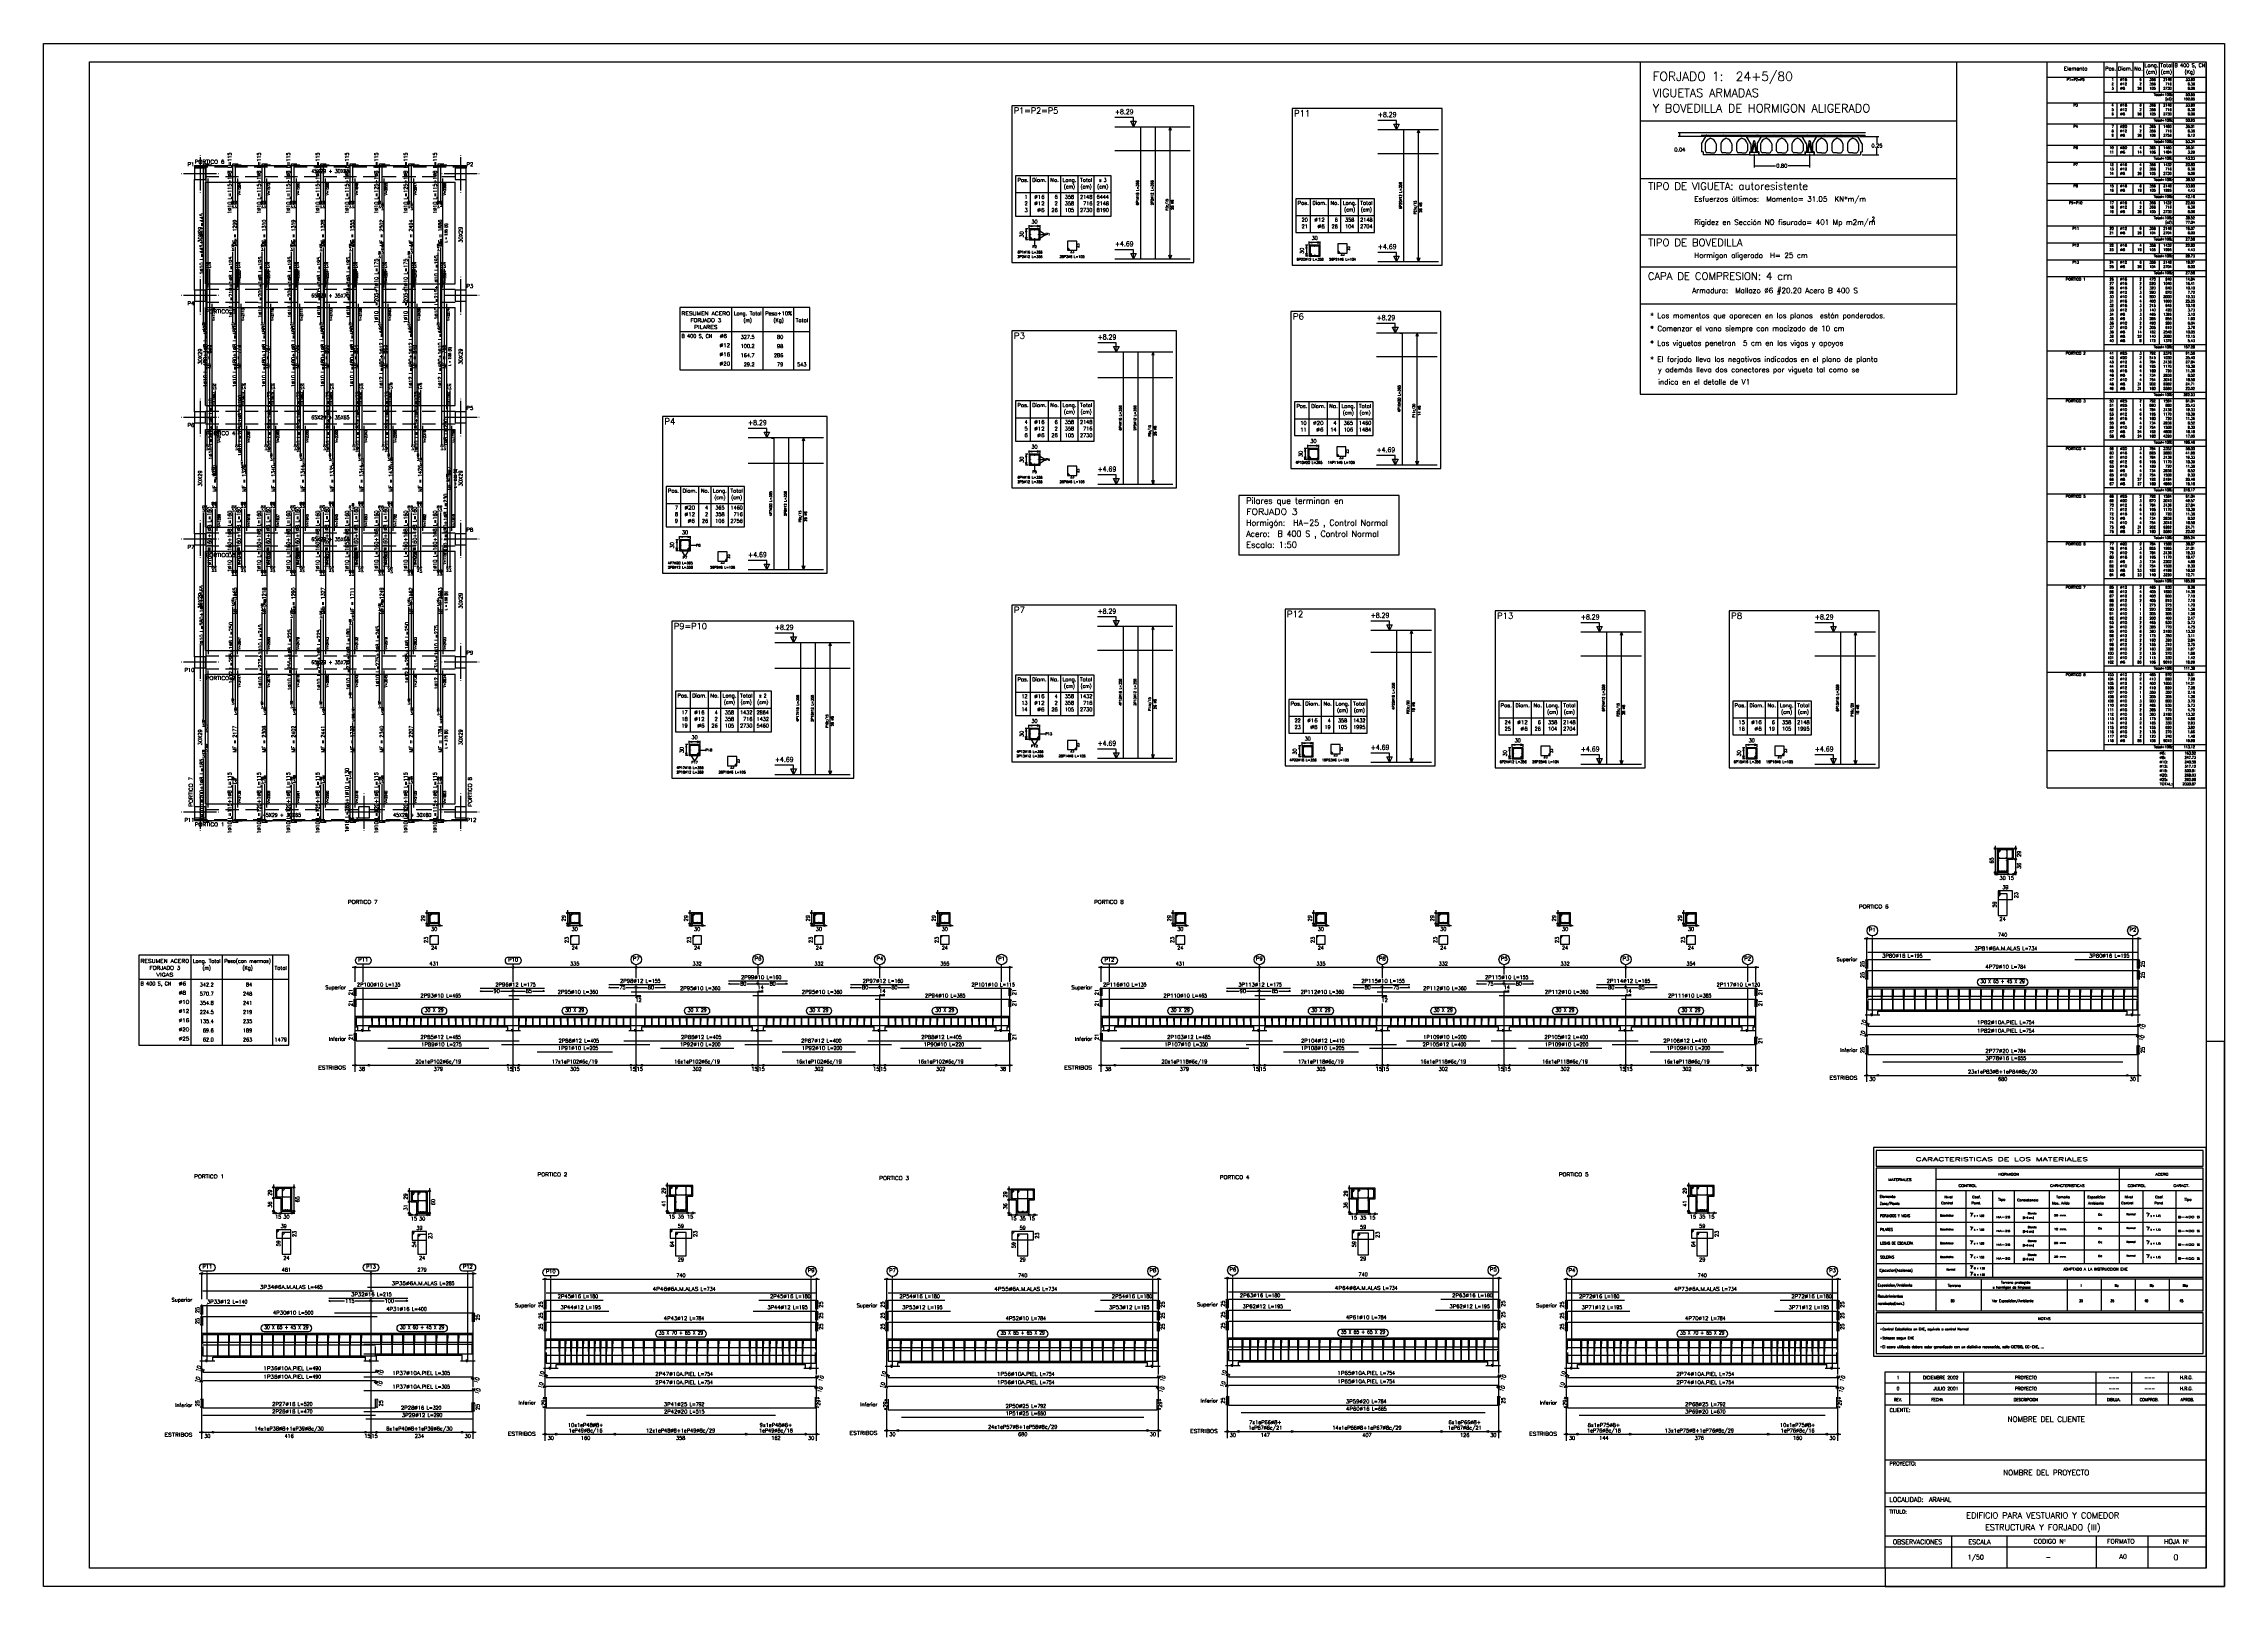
# Model space of a CAD drawing. Header units: millimetres. Extents: x 650.1 to 709.5, y 350.8 to 392.8.
import ezdxf
from ezdxf.enums import TextEntityAlignment as Align

# ---------------------------------------------------------------- set-up
doc = ezdxf.new("R2010")
doc.units = ezdxf.units.MM
doc.linetypes.add('CYPELINEA', pattern=[0])
for name, color, linetype in [('0-CYPE0', 1, 'CYPELINEA'), ('0-CYPE1', 2, 'CYPELINEA'), ('0-CYPE2', 4, 'CYPELINEA'), ('015', 1, 'Continuous'), ('07', 6, 'Continuous'), ('ARM_DENTRO_VIGA', 4, 'Continuous'), ('ARM_ESTRIBOS', 5, 'Continuous'), ('ARM_LONGITUDES', 3, 'CYPELINEA'), ('ARM_LONGITUDINAL', 3, 'CYPELINEA'), ('ARM_TEXTOS', 3, 'CYPELINEA'), ('ARM_TRANSVERSAL', 2, 'CYPELINEA'), ('COT_ARM', 3, 'CYPELINEA'), ('COT_COTAS', 3, 'CYPELINEA'), ('COT_EST', 3, 'CYPELINEA'), ('COT_LIN_APOYOS', 2, 'CYPELINEA'), ('COT_LIN_AUX_COTA', 2, 'CYPELINEA'), ('LONG_BARRAS', 3, 'CYPELINEA'), ('LONG_ESTRIBOS', 2, 'CYPELINEA'), ('LONG_FORJADO', 1, 'CYPELINEA'), ('LONG_INDNIVEL', 4, 'CYPELINEA'), ('LONG_NIVEL', 4, 'CYPELINEA'), ('LONG_TEXTOS', 5, 'CYPELINEA'), ('M', 2, 'Continuous'), ('PA_NERV_UNI', 7, 'CYPELINEA'), ('PILAR_EJES', 1, 'CYPELINEA'), ('PILAR_RECT', 2, 'CYPELINEA'), ('PILAR_REF', 3, 'CYPELINEA'), ('REF_ESCALA', 3, 'CYPELINEA'), ('REF_NOMBRE', 3, 'CYPELINEA'), ('REF_REFERENCIA', 3, 'CYPELINEA'), ('REF_REFERENCIAS', 7, 'CYPELINEA'), ('SEC_BARRAS', 3, 'CYPELINEA'), ('SEC_CONTORNOS', 2, 'Continuous'), ('SEC_COTAS', 4, 'CYPELINEA'), ('SEC_DIM_PILAR', 4, 'CYPELINEA'), ('SEC_DIM_VIGA', 3, 'CYPELINEA'), ('SEC_ESTRIBO', 2, 'CYPELINEA'), ('SEC_SECCION', 1, 'CYPELINEA'), ('SECCION', 2, 'Continuous'), ('TABLAS', 1, 'CYPELINEA'), ('TEXTO', 1, 'Continuous'), ('TXT_EST', 3, 'CYPELINEA'), ('TXT_LONG', 3, 'CYPELINEA'), ('UNI_BARRAS', 5, 'CYPELINEA'), ('UNI_CORTANTES', 3, 'CYPELINEA'), ('UNI_DIAM', 3, 'CYPELINEA'), ('UNI_LEXT', 3, 'CYPELINEA'), ('UNI_LONGIT', 3, 'CYPELINEA'), ('UNI_MOMENTOS', 3, 'CYPELINEA'), ('VIG_DIMEN', 3, 'CYPELINEA'), ('VIG_INT_DESC', 6, 'CYPELINEA'), ('VIG_REF_PORTICOS', 3, 'CYPELINEA'), ('VIGAS', 5, 'CYPELINEA')]:
    doc.layers.add(name, color=color, linetype=linetype)
doc.styles.add('ROMANS', font='romans')
doc.styles.add('ROMANT', font='ROMANT.SHX')
doc.styles.get("Standard").update_dxf_attribs({"font": 'romans.shx'})
doc.dimstyles.new('1-50', dxfattribs={"dimtxt": 0.1, "dimasz": 0.02, "dimexe": 0.05, "dimexo": 0.05, "dimgap": 0.02, "dimtad": 0, "dimtih": 1, "dimtoh": 1, "dimzin": 0, "dimdsep": 46, "dimtxsty": 'ROMANS', "dimblk": 'PUNTO', "dimblk1": 'ARCHTICK', "dimblk2": 'ARCHTICK', "dimsah": 1, "dimcen": 1.5, "dimclrd": 6, "dimclre": 6, "dimclrt": 7, "dimadec": 0, "dimazin": 0, "dimtfac": 43.75, "dimtix": 1, "dimtofl": 0, "dimtmove": 2, "dimatfit": 3, "dimldrblk": 'ARCHTICK', "dimfxl": 1, "dimtolj": 1, "dimtzin": 0, "dimarcsym": 0})

# ---------------------------------------------------------------- blocks, each defined once
blk = doc.blocks.new('A0H')
at = {"layer": '015'}
blk.add_lwpolyline([(-1179, -10), (-1179, 831), (10, 831), (10, -10)], close=True, dxfattribs=at)
for points in [[(10, -10), (10, 287), (0, 287)], [(-175, 0), (-175, -10), (10, -10)]]:
    blk.add_lwpolyline(points, dxfattribs=at)
at = {"layer": '07'}
blk.add_lwpolyline([(-1154, 0), (-1154, 821), (0, 821), (0, 0)], close=True, dxfattribs=at)
blk = doc.blocks.new('_ArchTick')
at = {"color": 0, "linetype": 'Continuous', "const_width": 0.15}
blk.add_lwpolyline([(-0.5, -0.5), (0.5, 0.5)], dxfattribs=at)
blk = doc.blocks.new('*D73')
at = {"layer": 'Defpoints', "color": 0}
for p in [(694.667, 390.403), (695.378, 390.403), (695.378, 390.303)]:
    blk.add_point(p, dxfattribs=at)
at = {"layer": 'SECCION', "color": 6, "lineweight": -2}
for p, q in [((695.328, 390.403), (694.617, 390.403)), ((695.328, 390.303), (694.617, 390.303)), ((694.667, 390.303), (694.667, 390.403))]:
    blk.add_line(p, q, dxfattribs=at)
at = {"layer": 'SECCION', "color": 6, "lineweight": -2, "xscale": 0.02, "yscale": 0.02, "zscale": 0.02}
for p, rotation in [((694.667, 390.403), 90), ((694.667, 390.303), 270)]:
    blk.add_blockref('_ArchTick', p, dxfattribs=dict(at, rotation=rotation))
at = {"layer": 'SECCION', "color": 7, "insert": (694.667, 389.944), "char_height": 0.1, "attachment_point": 5, "style": 'ROMANS'}
blk.add_mtext('\\A1;0.04', dxfattribs=at)
blk = doc.blocks.new('PUNTO')
at = {"layer": 'M', "color": 0, "linetype": 'ByBlock'}
blk.add_line((-0.5, 0), (-1, 0), dxfattribs=at)
at = {"layer": 'M', "color": 0, "linetype": 'ByBlock', "const_width": 0.5}
blk.add_lwpolyline([(-0.25, 0, 1), (0.25, 0, 1)], format="xyb", close=True, dxfattribs=at)
blk = doc.blocks.new('*D71')
at = {"layer": 'Defpoints', "color": 0}
for p in [(696.69, 389.878), (698.203, 389.878), (698.203, 389.505)]:
    blk.add_point(p, dxfattribs=at)
at = {"layer": 'TEXTO', "color": 6, "lineweight": -2}
for p, q in [((696.69, 389.828), (696.69, 389.455)), ((696.69, 389.505), (697.274, 389.505)), ((698.203, 389.505), (697.619, 389.505)), ((698.203, 389.828), (698.203, 389.455))]:
    blk.add_line(p, q, dxfattribs=at)
at = {"layer": 'TEXTO', "color": 6, "lineweight": -2, "xscale": 0.02, "yscale": 0.02, "zscale": 0.02, "rotation": 180}
blk.add_blockref('_ArchTick', (696.69, 389.505), dxfattribs=at)
at = {"layer": 'TEXTO', "color": 6, "lineweight": -2, "xscale": 0.02, "yscale": 0.02, "zscale": 0.02}
blk.add_blockref('_ArchTick', (698.203, 389.505), dxfattribs=at)
at = {"layer": 'TEXTO', "color": 7, "insert": (697.447, 389.505), "char_height": 0.1, "attachment_point": 5, "style": 'ROMANS'}
blk.add_mtext('\\A1;0.80', dxfattribs=at)
blk = doc.blocks.new('*D72')
at = {"layer": 'Defpoints', "color": 0}
for p in [(699.515, 390.303), (700.041, 390.303), (699.59, 389.803)]:
    blk.add_point(p, dxfattribs=at)
at = {"layer": 'SECCION', "color": 6, "lineweight": -2}
for p, q in [((699.565, 390.303), (700.091, 390.303)), ((700.041, 390.303), (700.041, 390.123)), ((699.64, 389.803), (700.091, 389.803)), ((700.041, 389.803), (700.041, 389.983))]:
    blk.add_line(p, q, dxfattribs=at)
at = {"layer": 'SECCION', "color": 6, "lineweight": -2, "xscale": 0.02, "yscale": 0.02, "zscale": 0.02}
for p, rotation in [((700.041, 390.303), 90), ((700.041, 389.803), 270)]:
    blk.add_blockref('_ArchTick', p, dxfattribs=dict(at, rotation=rotation))
at = {"layer": 'SECCION', "color": 7, "insert": (700.041, 390.053), "char_height": 0.1, "attachment_point": 5, "style": 'ROMANS'}
blk.add_mtext('\\A1;0.25', dxfattribs=at)

msp = doc.modelspace()

# ---------------------------------------------------------------- linework, layer by layer
at = {"color": 6}
for p, q in [((700.262, 355.734), (700.262, 356.634)), ((700.262, 356.634), (709.012, 356.634)), ((700.262, 356.334), (709.012, 356.334)), ((709.012, 355.734), (709.012, 356.634)), ((700.262, 356.034), (709.012, 356.034)), ((700.262, 355.734), (709.012, 355.734)), ((700.262, 355.734), (709.012, 355.734)), ((700.262, 351.284), (700.262, 355.734)), ((709.012, 351.284), (709.012, 355.734)), ((700.262, 354.234), (709.012, 354.234)), ((700.262, 353.334), (709.012, 353.334)), ((700.262, 352.959), (709.012, 352.959)), ((700.262, 352.159), (709.012, 352.159)), ((709.012, 351.284), (700.262, 351.284))]:
    msp.add_line(p, q, dxfattribs=at)
at = {"color": 7}
for p, q in [((700.941, 355.734), (700.941, 356.634)), ((702.412, 355.734), (702.412, 356.634)), ((706.015, 355.734), (706.015, 356.634)), ((706.993, 355.734), (706.993, 356.634)), ((707.991, 355.734), (707.991, 356.634)), ((702.086, 351.284), (702.086, 352.159)), ((703.591, 351.284), (703.591, 352.159)), ((706.027, 351.284), (706.027, 352.159)), ((707.43, 351.284), (707.43, 352.161)), ((700.262, 351.859), (709.012, 351.859))]:
    msp.add_line(p, q, dxfattribs=at)
at = {"layer": '0-CYPE0'}
for p, q in [((699.947, 362.743), (699.947, 357.061)), ((709.012, 362.743), (699.947, 362.743)), ((709.012, 357.061), (709.012, 362.743)), ((701.647, 361.879), (706.644, 361.879)), ((702.461, 361.572), (702.461, 359.208)), ((703.195, 361.572), (703.195, 359.208)), ((703.78, 361.572), (703.78, 359.584)), ((704.736, 361.572), (704.736, 359.584)), ((705.692, 361.572), (705.692, 359.584)), ((706.644, 361.879), (708.937, 361.879)), ((707.287, 361.572), (707.287, 359.584)), ((708.19, 361.572), (708.19, 359.584)), ((700.022, 358.871), (708.937, 358.871)), ((700.022, 357.955), (708.937, 357.955)), ((699.947, 357.061), (709.012, 357.061)), ((700.939, 357.061), (709.012, 357.061))]:
    msp.add_line(p, q, dxfattribs=at)
at = {"layer": '0-CYPE1'}
for p, q in [((700.022, 361.572), (708.937, 361.572)), ((702.579, 360.948), (702.588, 360.957)), ((702.588, 360.957), (702.598, 360.962)), ((702.598, 360.962), (702.603, 360.962)), ((702.607, 360.876), (702.602, 360.862)), ((702.603, 360.962), (702.611, 360.957)), ((702.617, 360.895), (702.607, 360.876)), ((702.611, 360.957), (702.617, 360.952)), ((702.617, 360.952), (702.621, 360.938)), ((702.621, 360.919), (702.617, 360.895)), ((702.617, 360.895), (702.628, 360.913)), ((702.621, 360.938), (702.621, 360.919)), ((702.628, 360.913), (702.638, 360.927)), ((702.638, 360.927), (702.645, 360.937)), ((702.645, 360.937), (702.65, 360.948)), ((702.65, 360.948), (702.655, 360.962)), ((707.392, 360.948), (707.401, 360.957)), ((707.401, 360.957), (707.411, 360.962)), ((707.411, 360.962), (707.416, 360.962)), ((707.416, 360.962), (707.425, 360.957)), ((707.421, 360.876), (707.416, 360.862)), ((707.43, 360.895), (707.421, 360.876)), ((707.425, 360.957), (707.43, 360.952)), ((707.43, 360.952), (707.435, 360.938)), ((707.435, 360.919), (707.43, 360.895)), ((707.43, 360.895), (707.442, 360.913)), ((707.435, 360.938), (707.435, 360.919)), ((707.442, 360.913), (707.451, 360.927)), ((707.451, 360.927), (707.458, 360.937)), ((707.458, 360.937), (707.463, 360.948)), ((707.463, 360.948), (707.468, 360.962)), ((700.022, 360.713), (708.937, 360.713)), ((700.022, 360.337), (708.937, 360.337)), ((702.579, 360.571), (702.588, 360.581)), ((702.588, 360.581), (702.598, 360.586)), ((702.598, 360.586), (702.603, 360.586)), ((702.607, 360.5), (702.602, 360.486)), ((702.603, 360.586), (702.611, 360.581)), ((702.617, 360.519), (702.607, 360.5)), ((702.611, 360.581), (702.617, 360.576)), ((702.617, 360.576), (702.621, 360.562)), ((702.621, 360.543), (702.617, 360.519)), ((702.617, 360.519), (702.628, 360.536)), ((702.621, 360.562), (702.621, 360.543)), ((702.628, 360.536), (702.638, 360.551)), ((702.638, 360.551), (702.645, 360.561)), ((702.645, 360.561), (702.65, 360.571)), ((702.65, 360.571), (702.655, 360.585)), ((707.392, 360.571), (707.401, 360.581)), ((707.401, 360.581), (707.411, 360.586)), ((707.411, 360.586), (707.416, 360.586)), ((707.416, 360.586), (707.425, 360.581)), ((707.421, 360.5), (707.416, 360.486)), ((707.43, 360.519), (707.421, 360.5)), ((707.425, 360.581), (707.43, 360.576)), ((707.43, 360.576), (707.435, 360.562)), ((707.435, 360.543), (707.43, 360.519)), ((707.43, 360.519), (707.442, 360.536)), ((707.435, 360.562), (707.435, 360.543)), ((707.442, 360.536), (707.451, 360.551)), ((707.451, 360.551), (707.458, 360.561)), ((707.458, 360.561), (707.463, 360.571)), ((707.463, 360.571), (707.468, 360.585)), ((700.022, 359.961), (708.937, 359.961)), ((702.579, 360.195), (702.588, 360.204)), ((702.579, 359.819), (702.588, 359.828)), ((702.588, 360.204), (702.598, 360.209)), ((702.588, 359.828), (702.598, 359.833)), ((702.598, 360.209), (702.603, 360.209)), ((702.598, 359.833), (702.603, 359.833)), ((702.607, 360.124), (702.602, 360.109)), ((702.607, 359.747), (702.602, 359.733)), ((702.603, 360.209), (702.611, 360.205)), ((702.603, 359.833), (702.611, 359.828)), ((702.617, 360.143), (702.607, 360.124)), ((702.617, 359.766), (702.607, 359.747)), ((702.611, 360.205), (702.617, 360.2)), ((702.611, 359.828), (702.617, 359.823)), ((702.617, 360.2), (702.621, 360.185)), ((702.621, 360.166), (702.617, 360.143)), ((702.617, 360.143), (702.628, 360.16)), ((702.617, 359.823), (702.621, 359.809)), ((702.621, 359.79), (702.617, 359.766)), ((702.617, 359.766), (702.628, 359.784)), ((702.621, 360.185), (702.621, 360.166)), ((702.621, 359.809), (702.621, 359.79)), ((702.628, 360.16), (702.638, 360.174)), ((702.628, 359.784), (702.638, 359.798)), ((702.638, 360.174), (702.645, 360.184)), ((702.638, 359.798), (702.645, 359.808)), ((702.645, 360.184), (702.65, 360.195)), ((702.645, 359.808), (702.65, 359.819)), ((702.65, 360.195), (702.655, 360.209)), ((702.65, 359.819), (702.655, 359.833)), ((707.392, 360.195), (707.401, 360.204)), ((707.392, 359.819), (707.401, 359.828)), ((707.401, 360.204), (707.411, 360.209)), ((707.401, 359.828), (707.411, 359.833)), ((707.411, 360.209), (707.416, 360.209)), ((707.411, 359.833), (707.416, 359.833)), ((707.416, 360.209), (707.425, 360.205)), ((707.421, 360.124), (707.416, 360.109)), ((707.416, 359.833), (707.425, 359.828)), ((707.421, 359.747), (707.416, 359.733)), ((707.43, 360.143), (707.421, 360.124)), ((707.43, 359.766), (707.421, 359.747)), ((707.425, 360.205), (707.43, 360.2)), ((707.425, 359.828), (707.43, 359.823)), ((707.43, 360.2), (707.435, 360.185)), ((707.435, 360.166), (707.43, 360.143)), ((707.43, 360.143), (707.442, 360.16)), ((707.43, 359.823), (707.435, 359.809)), ((707.435, 359.79), (707.43, 359.766)), ((707.43, 359.766), (707.442, 359.784)), ((707.435, 360.185), (707.435, 360.166)), ((707.435, 359.809), (707.435, 359.79)), ((707.442, 360.16), (707.451, 360.174)), ((707.442, 359.784), (707.451, 359.798)), ((707.451, 360.174), (707.458, 360.184)), ((707.451, 359.798), (707.458, 359.808)), ((707.458, 360.184), (707.463, 360.195)), ((707.458, 359.808), (707.463, 359.819)), ((707.463, 360.195), (707.468, 360.209)), ((707.463, 359.819), (707.468, 359.833)), ((700.022, 359.584), (708.937, 359.584)), ((702.579, 359.516), (702.588, 359.525)), ((702.579, 359.342), (702.588, 359.351)), ((702.588, 359.525), (702.598, 359.53)), ((702.588, 359.351), (702.598, 359.356)), ((702.598, 359.53), (702.603, 359.53)), ((702.598, 359.356), (702.603, 359.356)), ((702.607, 359.445), (702.602, 359.43)), ((702.607, 359.271), (702.602, 359.256)), ((702.603, 359.53), (702.611, 359.526)), ((702.603, 359.356), (702.611, 359.352)), ((702.617, 359.464), (702.607, 359.445)), ((702.617, 359.29), (702.607, 359.271)), ((702.611, 359.526), (702.617, 359.521)), ((702.611, 359.352), (702.617, 359.347)), ((702.617, 359.521), (702.621, 359.507)), ((702.621, 359.487), (702.617, 359.464)), ((702.617, 359.464), (702.628, 359.481)), ((702.617, 359.347), (702.621, 359.332)), ((702.621, 359.313), (702.617, 359.29)), ((702.617, 359.29), (702.628, 359.307)), ((702.621, 359.507), (702.621, 359.487)), ((702.621, 359.332), (702.621, 359.313)), ((702.628, 359.481), (702.638, 359.496)), ((702.628, 359.307), (702.638, 359.321)), ((702.638, 359.496), (702.645, 359.506)), ((702.638, 359.321), (702.645, 359.331)), ((702.645, 359.506), (702.65, 359.516)), ((702.645, 359.331), (702.65, 359.342)), ((702.65, 359.516), (702.655, 359.53)), ((702.65, 359.342), (702.655, 359.356))]:
    msp.add_line(p, q, dxfattribs=at)
at = {"layer": '0-CYPE2'}
for p, q in [((708.937, 362.668), (700.022, 362.668)), ((700.022, 362.668), (700.022, 362.234)), ((708.937, 362.234), (708.937, 362.668)), ((700.022, 362.234), (708.937, 362.234)), ((700.022, 362.186), (700.022, 358.994)), ((708.937, 362.186), (700.022, 362.186)), ((701.647, 362.186), (701.647, 359.208)), ((706.644, 362.186), (706.644, 359.584)), ((708.937, 358.994), (708.937, 362.186)), ((700.022, 361.09), (708.937, 361.09)), ((700.022, 359.208), (708.937, 359.208)), ((700.022, 359.16), (700.022, 358.293)), ((708.937, 359.16), (700.022, 359.16)), ((701.647, 359.16), (701.647, 358.293)), ((702.885, 359.16), (702.885, 358.293)), ((705.225, 359.16), (705.225, 358.293)), ((706.152, 359.16), (706.152, 358.293)), ((707.08, 359.16), (707.08, 358.293)), ((708.007, 359.16), (708.007, 358.293)), ((708.937, 358.293), (708.937, 359.16)), ((700.022, 358.293), (708.937, 358.293)), ((708.937, 358.244), (700.022, 358.244)), ((700.022, 358.244), (700.022, 357.136)), ((708.937, 357.136), (708.937, 358.244)), ((700.022, 357.136), (708.937, 357.136))]:
    msp.add_line(p, q, dxfattribs=at)
at = {"layer": 'ARM_DENTRO_VIGA', "color": 4}
for p, q in [((703.347, 370.574), (703.362, 370.574)), ((703.352, 370.855), (703.367, 370.855)), ((703.353, 370.654), (703.362, 370.654)), ((703.354, 370.581), (703.354, 370.566)), ((703.357, 370.658), (703.357, 370.649)), ((703.359, 370.863), (703.359, 370.848)), ((703.386, 370.855), (703.401, 370.855)), ((703.393, 370.863), (703.393, 370.848)), ((703.566, 370.855), (703.581, 370.855)), ((703.571, 370.654), (703.58, 370.654)), ((703.571, 370.574), (703.586, 370.574)), ((703.573, 370.863), (703.573, 370.848)), ((703.575, 370.658), (703.575, 370.649)), ((703.578, 370.581), (703.578, 370.566)), ((703.716, 370.855), (703.731, 370.855)), ((703.721, 370.654), (703.73, 370.654)), ((703.723, 370.863), (703.723, 370.848)), ((703.725, 370.658), (703.725, 370.649)), ((703.349, 370.282), (703.379, 370.282)), ((703.364, 370.297), (703.364, 370.267)), ((703.414, 370.282), (703.438, 370.282)), ((703.426, 370.294), (703.426, 370.27)), ((703.454, 370.282), (703.478, 370.282)), ((703.466, 370.294), (703.466, 370.27)), ((703.494, 370.282), (703.518, 370.282)), ((703.506, 370.294), (703.506, 370.27)), ((703.553, 370.282), (703.583, 370.282)), ((703.568, 370.297), (703.568, 370.267)), ((660.591, 368.885), (660.609, 368.885)), ((660.592, 369.102), (660.607, 369.102)), ((660.599, 369.11), (660.599, 369.095)), ((660.6, 368.894), (660.6, 368.876)), ((660.701, 368.885), (660.716, 368.885)), ((660.708, 368.892), (660.708, 368.877)), ((660.807, 368.885), (660.825, 368.885)), ((660.81, 369.102), (660.825, 369.102)), ((660.816, 368.894), (660.816, 368.876)), ((660.817, 369.11), (660.817, 369.095)), ((664.424, 369.102), (664.439, 369.102)), ((664.424, 368.885), (664.442, 368.885)), ((664.432, 369.11), (664.432, 369.095)), ((664.433, 368.894), (664.433, 368.876)), ((664.533, 368.885), (664.548, 368.885)), ((664.541, 368.892), (664.541, 368.877)), ((664.64, 368.885), (664.658, 368.885)), ((664.642, 369.102), (664.657, 369.102)), ((664.649, 368.894), (664.649, 368.876)), ((664.65, 369.11), (664.65, 369.095)), ((667.76, 368.885), (667.778, 368.885)), ((667.761, 369.102), (667.776, 369.102)), ((667.768, 369.11), (667.768, 369.095)), ((667.769, 368.894), (667.769, 368.876)), ((667.87, 368.885), (667.885, 368.885)), ((667.877, 368.892), (667.877, 368.877)), ((667.976, 368.885), (667.994, 368.885)), ((667.979, 369.102), (667.994, 369.102)), ((667.985, 368.894), (667.985, 368.876)), ((667.986, 369.11), (667.986, 369.095)), ((671.08, 368.885), (671.098, 368.885)), ((671.081, 369.102), (671.096, 369.102)), ((671.088, 369.11), (671.088, 369.095)), ((671.089, 368.894), (671.089, 368.876)), ((671.19, 368.885), (671.205, 368.885)), ((671.197, 368.892), (671.197, 368.877)), ((671.296, 368.885), (671.314, 368.885)), ((671.299, 369.102), (671.314, 369.102)), ((671.305, 368.894), (671.305, 368.876)), ((671.306, 369.11), (671.306, 369.095)), ((674.513, 369.102), (674.528, 369.102)), ((674.513, 368.885), (674.531, 368.885)), ((674.521, 369.11), (674.521, 369.095)), ((674.522, 368.894), (674.522, 368.876)), ((674.622, 368.885), (674.637, 368.885)), ((674.63, 368.892), (674.63, 368.877)), ((674.729, 368.885), (674.747, 368.885)), ((674.731, 369.102), (674.746, 369.102)), ((674.738, 368.894), (674.738, 368.876)), ((674.739, 369.11), (674.739, 369.095)), ((680.932, 369.102), (680.947, 369.102)), ((680.932, 368.885), (680.95, 368.885)), ((680.94, 369.11), (680.94, 369.095)), ((680.941, 368.894), (680.941, 368.876)), ((681.041, 368.885), (681.056, 368.885)), ((681.049, 368.892), (681.049, 368.877)), ((681.148, 368.885), (681.166, 368.885)), ((681.15, 369.102), (681.165, 369.102)), ((681.157, 368.894), (681.157, 368.876)), ((681.158, 369.11), (681.158, 369.095)), ((684.764, 368.885), (684.782, 368.885)), ((684.765, 369.102), (684.78, 369.102)), ((684.772, 369.11), (684.772, 369.095)), ((684.773, 368.894), (684.773, 368.876)), ((684.874, 368.885), (684.889, 368.885)), ((684.881, 368.892), (684.881, 368.877)), ((684.98, 368.885), (684.998, 368.885)), ((684.983, 369.102), (684.998, 369.102)), ((684.989, 368.894), (684.989, 368.876)), ((684.99, 369.11), (684.99, 369.095)), ((688.101, 369.102), (688.116, 369.102)), ((688.101, 368.885), (688.119, 368.885)), ((688.109, 369.11), (688.109, 369.095)), ((688.11, 368.894), (688.11, 368.876)), ((688.21, 368.885), (688.225, 368.885)), ((688.218, 368.892), (688.218, 368.877)), ((688.317, 368.885), (688.335, 368.885)), ((688.319, 369.102), (688.334, 369.102)), ((688.326, 368.894), (688.326, 368.876)), ((688.327, 369.11), (688.327, 369.095)), ((691.421, 369.102), (691.436, 369.102)), ((691.421, 368.885), (691.439, 368.885)), ((691.429, 369.11), (691.429, 369.095)), ((691.43, 368.894), (691.43, 368.876)), ((691.53, 368.885), (691.545, 368.885)), ((691.538, 368.892), (691.538, 368.877)), ((691.637, 368.885), (691.655, 368.885)), ((691.639, 369.102), (691.654, 369.102)), ((691.646, 368.894), (691.646, 368.876)), ((691.647, 369.11), (691.647, 369.095)), ((694.853, 368.885), (694.871, 368.885)), ((694.854, 369.102), (694.869, 369.102)), ((694.861, 369.11), (694.861, 369.095)), ((694.862, 368.894), (694.862, 368.876)), ((694.963, 368.885), (694.978, 368.885)), ((694.97, 368.892), (694.97, 368.877)), ((695.069, 368.885), (695.087, 368.885)), ((695.072, 369.102), (695.087, 369.102)), ((695.078, 368.894), (695.078, 368.876)), ((695.079, 369.11), (695.079, 369.095)), ((656.417, 361.621), (656.432, 361.621)), ((656.424, 361.629), (656.424, 361.614)), ((656.567, 361.621), (656.582, 361.621)), ((656.574, 361.629), (656.574, 361.614)), ((656.601, 361.621), (656.616, 361.621)), ((656.608, 361.629), (656.608, 361.614)), ((656.781, 361.621), (656.796, 361.621)), ((656.788, 361.629), (656.788, 361.614)), ((660.115, 361.521), (660.139, 361.521)), ((660.127, 361.533), (660.127, 361.509)), ((660.265, 361.521), (660.289, 361.521)), ((660.277, 361.533), (660.277, 361.509)), ((660.305, 361.521), (660.329, 361.521)), ((660.317, 361.533), (660.317, 361.509)), ((660.473, 361.521), (660.497, 361.521)), ((660.485, 361.533), (660.485, 361.509)), ((667.146, 361.674), (667.164, 361.674)), ((667.148, 361.472), (667.157, 361.472)), ((667.152, 361.477), (667.152, 361.468)), ((667.155, 361.683), (667.155, 361.665)), ((667.292, 361.471), (667.307, 361.471)), ((667.296, 361.674), (667.314, 361.674)), ((667.298, 361.472), (667.307, 361.472)), ((667.299, 361.479), (667.299, 361.464)), ((667.302, 361.477), (667.302, 361.468)), ((667.305, 361.683), (667.305, 361.665)), ((667.558, 361.674), (667.576, 361.674)), ((667.566, 361.472), (667.575, 361.472)), ((667.566, 361.471), (667.581, 361.471)), ((667.567, 361.683), (667.567, 361.665)), ((667.57, 361.477), (667.57, 361.468)), ((667.573, 361.479), (667.573, 361.464)), ((667.708, 361.674), (667.726, 361.674)), ((667.716, 361.472), (667.725, 361.472)), ((667.717, 361.683), (667.717, 361.665)), ((667.72, 361.477), (667.72, 361.468)), ((676.462, 361.574), (676.477, 361.574)), ((676.47, 361.581), (676.47, 361.566)), ((676.612, 361.574), (676.627, 361.574)), ((676.62, 361.581), (676.62, 361.566)), ((676.877, 361.574), (676.891, 361.574)), ((676.884, 361.581), (676.884, 361.566)), ((677.026, 361.574), (677.041, 361.574)), ((677.034, 361.581), (677.034, 361.566)), ((685.743, 361.599), (685.758, 361.599)), ((685.75, 361.606), (685.75, 361.591)), ((685.893, 361.599), (685.908, 361.599)), ((685.9, 361.606), (685.9, 361.591)), ((686.157, 361.599), (686.172, 361.599)), ((686.164, 361.606), (686.164, 361.591)), ((686.307, 361.599), (686.322, 361.599)), ((686.314, 361.606), (686.314, 361.591)), ((694.988, 361.674), (695.005, 361.674)), ((694.989, 361.472), (694.998, 361.472)), ((694.993, 361.477), (694.993, 361.468)), ((694.996, 361.683), (694.996, 361.665)), ((695.133, 361.471), (695.148, 361.471)), ((695.137, 361.674), (695.155, 361.674)), ((695.139, 361.472), (695.148, 361.472)), ((695.14, 361.479), (695.14, 361.464)), ((695.144, 361.477), (695.144, 361.468)), ((695.146, 361.683), (695.146, 361.665)), ((695.399, 361.674), (695.417, 361.674)), ((695.407, 361.472), (695.416, 361.472)), ((695.407, 361.471), (695.422, 361.471)), ((695.408, 361.683), (695.408, 361.665)), ((695.411, 361.477), (695.411, 361.468)), ((695.414, 361.479), (695.414, 361.464)), ((695.549, 361.674), (695.567, 361.674)), ((695.557, 361.472), (695.566, 361.472)), ((695.558, 361.683), (695.558, 361.665)), ((695.561, 361.477), (695.561, 361.468)), ((656.418, 361.419), (656.427, 361.419)), ((656.422, 361.424), (656.422, 361.415)), ((656.562, 361.339), (656.577, 361.339)), ((656.565, 361.047), (656.589, 361.047)), ((656.568, 361.419), (656.577, 361.419)), ((656.569, 361.347), (656.569, 361.332)), ((656.572, 361.424), (656.572, 361.415)), ((656.577, 361.059), (656.577, 361.035)), ((656.637, 361.047), (656.661, 361.047)), ((656.649, 361.059), (656.649, 361.035)), ((656.701, 361.047), (656.725, 361.047)), ((656.713, 361.059), (656.713, 361.035)), ((656.773, 361.047), (656.797, 361.047)), ((656.785, 361.339), (656.8, 361.339)), ((656.785, 361.059), (656.785, 361.035)), ((656.786, 361.419), (656.795, 361.419)), ((656.79, 361.424), (656.79, 361.415)), ((656.793, 361.347), (656.793, 361.332)), ((660.118, 361.319), (660.127, 361.319)), ((660.122, 361.324), (660.122, 361.315)), ((660.262, 361.264), (660.277, 361.264)), ((660.265, 360.997), (660.289, 360.997)), ((660.268, 361.319), (660.277, 361.319)), ((660.269, 361.272), (660.269, 361.257)), ((660.272, 361.324), (660.272, 361.315)), ((660.277, 361.009), (660.277, 360.985)), ((660.328, 360.997), (660.346, 360.997)), ((660.337, 361.006), (660.337, 360.988)), ((660.372, 360.997), (660.39, 360.997)), ((660.381, 361.006), (660.381, 360.988)), ((660.416, 360.997), (660.434, 360.997)), ((660.425, 361.006), (660.425, 360.988)), ((660.473, 360.997), (660.497, 360.997)), ((660.485, 361.264), (660.5, 361.264)), ((660.485, 361.009), (660.485, 360.985)), ((660.486, 361.319), (660.495, 361.319)), ((660.49, 361.324), (660.49, 361.315)), ((660.493, 361.272), (660.493, 361.257)), ((667.292, 361.263), (667.307, 361.263)), ((667.293, 361.05), (667.331, 361.05)), ((667.299, 361.271), (667.299, 361.256)), ((667.312, 361.069), (667.312, 361.032)), ((667.343, 361.05), (667.381, 361.05)), ((667.362, 361.069), (667.362, 361.032)), ((667.42, 361.05), (667.45, 361.05)), ((667.435, 361.065), (667.435, 361.035)), ((667.472, 361.05), (667.502, 361.05)), ((667.487, 361.065), (667.487, 361.035)), ((667.542, 361.05), (667.58, 361.05)), ((667.561, 361.069), (667.561, 361.032)), ((667.566, 361.263), (667.581, 361.263)), ((667.573, 361.271), (667.573, 361.256)), ((676.463, 361.372), (676.472, 361.372)), ((676.468, 361.377), (676.468, 361.368)), ((676.607, 361.292), (676.622, 361.292)), ((676.609, 361), (676.646, 361)), ((676.613, 361.372), (676.622, 361.372)), ((676.615, 361.3), (676.615, 361.285)), ((676.618, 361.377), (676.618, 361.368)), ((676.627, 361.019), (676.627, 360.982)), ((676.733, 361), (676.771, 361)), ((676.752, 361.019), (676.752, 360.982)), ((676.858, 361), (676.895, 361)), ((676.877, 361.019), (676.877, 360.982)), ((676.882, 361.372), (676.89, 361.372)), ((676.882, 361.292), (676.896, 361.292)), ((676.886, 361.377), (676.886, 361.368)), ((676.889, 361.3), (676.889, 361.285)), ((677.031, 361.372), (677.04, 361.372)), ((677.036, 361.377), (677.036, 361.368)), ((685.744, 361.397), (685.753, 361.397)), ((685.748, 361.402), (685.748, 361.393)), ((685.888, 361.317), (685.903, 361.317)), ((685.89, 361.025), (685.92, 361.025)), ((685.894, 361.397), (685.903, 361.397)), ((685.895, 361.325), (685.895, 361.31)), ((685.898, 361.402), (685.898, 361.393)), ((685.905, 361.04), (685.905, 361.01)), ((685.934, 361.025), (685.964, 361.025)), ((685.949, 361.04), (685.949, 361.01)), ((685.982, 361.025), (686.006, 361.025)), ((685.994, 361.037), (685.994, 361.013)), ((686.022, 361.025), (686.046, 361.025)), ((686.034, 361.037), (686.034, 361.013)), ((686.062, 361.025), (686.086, 361.025)), ((686.074, 361.037), (686.074, 361.013)), ((686.102, 361.025), (686.126, 361.025)), ((686.114, 361.037), (686.114, 361.013)), ((686.144, 361.025), (686.174, 361.025)), ((686.159, 361.04), (686.159, 361.01)), ((686.162, 361.397), (686.171, 361.397)), ((686.162, 361.317), (686.177, 361.317)), ((686.166, 361.402), (686.166, 361.393)), ((686.169, 361.325), (686.169, 361.31)), ((686.312, 361.397), (686.321, 361.397)), ((686.316, 361.402), (686.316, 361.393)), ((695.133, 361.263), (695.148, 361.263)), ((695.134, 361.05), (695.172, 361.05)), ((695.14, 361.271), (695.14, 361.256)), ((695.153, 361.069), (695.153, 361.032)), ((695.211, 361.05), (695.241, 361.05)), ((695.226, 361.065), (695.226, 361.035)), ((695.262, 361.05), (695.292, 361.05)), ((695.277, 361.065), (695.277, 361.035)), ((695.313, 361.05), (695.344, 361.05)), ((695.328, 361.065), (695.328, 361.035)), ((695.383, 361.05), (695.421, 361.05)), ((695.402, 361.069), (695.402, 361.032)), ((695.407, 361.263), (695.422, 361.263)), ((695.414, 361.271), (695.414, 361.256))]:
    msp.add_line(p, q, dxfattribs=at)
for points in [[(699.796, 368.071), (707.136, 368.071)], [(699.796, 367.621), (699.796, 367.871), (701.496, 367.871)], [(699.796, 367.321), (699.796, 367.571), (707.136, 367.571), (707.136, 367.321)], [(705.436, 367.871), (707.136, 367.871), (707.136, 367.621)], [(658.582, 366.876), (658.582, 367.086), (659.722, 367.086)], [(661.964, 367.086), (663.714, 367.086)], [(662.741, 366.886), (666.341, 366.886)], [(665.467, 367.186), (667.017, 367.186)], [(666.077, 366.986), (669.677, 366.986)], [(668.737, 367.286), (670.337, 367.286)], [(669.397, 366.886), (672.997, 366.886)], [(672.057, 367.186), (673.657, 367.186)], [(675.432, 367.086), (676.372, 367.086), (676.372, 366.876)], [(678.922, 366.876), (678.922, 367.086), (680.062, 367.086)], [(682.305, 367.086), (684.055, 367.086)], [(683.081, 366.886), (686.681, 366.886)], [(685.758, 367.186), (687.308, 367.186)], [(686.418, 366.986), (690.018, 366.986)], [(689.128, 367.286), (690.678, 367.286)], [(689.738, 366.886), (693.338, 366.886)], [(692.398, 367.186), (694.048, 367.186)], [(695.723, 367.086), (696.713, 367.086), (696.713, 366.876)], [(699.796, 366.825), (699.796, 367.075), (707.136, 367.075), (707.136, 366.825)], [(699.796, 366.825), (699.796, 367.075), (701.496, 367.075)], [(699.796, 366.873), (707.136, 366.873)], [(705.436, 367.075), (707.136, 367.075), (707.136, 366.825)], [(658.582, 366.576), (658.582, 366.786), (663.022, 366.786)], [(658.582, 366.082), (658.582, 366.292), (663.022, 366.292)], [(658.582, 366.082), (658.582, 366.292), (659.722, 366.292)], [(658.582, 366.284), (658.582, 366.074), (663.022, 366.074)], [(661.964, 366.292), (663.714, 366.292)], [(662.741, 366.292), (666.341, 366.292)], [(665.467, 366.292), (667.017, 366.292)], [(666.077, 366.292), (669.677, 366.292)], [(668.737, 366.292), (670.337, 366.292)], [(669.397, 366.292), (672.997, 366.292)], [(672.057, 366.292), (673.657, 366.292)], [(672.532, 366.074), (676.372, 366.074), (676.372, 366.284)], [(672.732, 366.786), (676.372, 366.786), (676.372, 366.576)], [(672.732, 366.292), (676.372, 366.292), (676.372, 366.082)], [(675.432, 366.292), (676.372, 366.292), (676.372, 366.082)], [(678.922, 366.576), (678.922, 366.786), (683.362, 366.786)], [(678.922, 366.082), (678.922, 366.292), (680.062, 366.292)], [(678.922, 366.082), (678.922, 366.292), (683.362, 366.292)], [(678.922, 366.284), (678.922, 366.074), (683.562, 366.074)], [(682.305, 366.292), (684.055, 366.292)], [(683.081, 366.292), (686.681, 366.292)], [(685.758, 366.292), (687.308, 366.292)], [(686.418, 366.292), (690.018, 366.292)], [(689.128, 366.292), (690.678, 366.292)], [(689.738, 366.292), (693.338, 366.292)], [(692.398, 366.292), (694.048, 366.292)], [(692.823, 366.074), (696.713, 366.074), (696.713, 366.284)], [(693.073, 366.786), (696.713, 366.786), (696.713, 366.576)], [(693.073, 366.292), (696.713, 366.292), (696.713, 366.082)], [(695.723, 366.292), (696.713, 366.292), (696.713, 366.082)], [(699.796, 366.793), (707.136, 366.793)], [(699.796, 366.793), (707.136, 366.793)], [(699.796, 366.751), (699.796, 366.501), (707.136, 366.501), (707.136, 366.751)], [(700.197, 366.501), (706.747, 366.501)], [(658.582, 365.863), (658.582, 365.653), (663.022, 365.653)], [(659.446, 366.074), (662.196, 366.074)], [(662.541, 366.074), (666.591, 366.074)], [(663.521, 366.074), (665.571, 366.074)], [(665.877, 366.074), (669.927, 366.074)], [(665.877, 365.653), (669.927, 365.653)], [(666.877, 366.074), (668.877, 366.074)], [(669.177, 366.074), (673.177, 366.074)], [(670.197, 366.074), (672.197, 366.074)], [(672.532, 365.653), (676.372, 365.653), (676.372, 365.863)], [(673.417, 366.074), (675.617, 366.074)], [(678.922, 365.863), (678.922, 365.653), (683.562, 365.653)], [(679.416, 366.074), (682.916, 366.074)], [(682.841, 366.074), (686.941, 366.074)], [(683.862, 366.074), (685.911, 366.074)], [(686.208, 366.074), (690.208, 366.074)], [(687.218, 366.074), (689.218, 366.074)], [(687.218, 365.653), (689.218, 365.653)], [(689.528, 366.074), (693.528, 366.074)], [(689.528, 365.653), (693.528, 365.653)], [(690.538, 366.074), (692.538, 366.074)], [(692.823, 365.553), (696.713, 365.553), (696.713, 365.763)], [(693.858, 366.074), (695.858, 366.074)], [(699.766, 365.755), (699.796, 365.825), (707.136, 365.825), (707.106, 365.755)], [(699.826, 366.125), (699.796, 366.055), (707.136, 366.055), (707.166, 366.125)], [(659.446, 365.453), (662.196, 365.453)], [(662.541, 365.553), (666.591, 365.553)], [(663.521, 365.353), (665.571, 365.353)], [(666.877, 365.453), (668.877, 365.453)], [(669.177, 365.553), (673.177, 365.553)], [(670.197, 365.353), (672.197, 365.353)], [(673.417, 365.453), (675.617, 365.453)], [(679.416, 365.453), (682.916, 365.453)], [(682.841, 365.553), (686.941, 365.553)], [(683.862, 365.353), (685.911, 365.353)], [(686.208, 365.453), (690.208, 365.453)], [(690.538, 365.453), (692.538, 365.453)], [(693.858, 365.353), (695.858, 365.353)], [(699.796, 365.528), (699.796, 365.278), (707.136, 365.278), (707.136, 365.528)], [(700.197, 365.078), (706.747, 365.078)], [(654.405, 358.842), (659.055, 358.842)], [(657.837, 358.642), (659.987, 358.642)], [(658.895, 358.942), (661.745, 358.942)], [(663.766, 358.789), (671.106, 358.789)], [(663.766, 358.339), (663.766, 358.589), (665.316, 358.589)], [(669.556, 358.589), (671.106, 358.589), (671.106, 358.339)], [(673.082, 358.789), (680.422, 358.789)], [(673.082, 358.339), (673.082, 358.589), (674.632, 358.589)], [(678.872, 358.589), (680.422, 358.589), (680.422, 358.339)], [(682.362, 358.814), (689.702, 358.814)], [(682.362, 358.364), (682.362, 358.614), (683.912, 358.614)], [(688.152, 358.614), (689.702, 358.614), (689.702, 358.364)], [(691.607, 358.789), (698.947, 358.789)], [(691.607, 358.339), (691.607, 358.589), (693.157, 358.589)], [(697.398, 358.589), (698.947, 358.589), (698.947, 358.339)], [(654.405, 358.192), (654.405, 358.442), (655.555, 358.442)], [(654.405, 357.892), (654.405, 358.142), (659.155, 358.142)], [(657.995, 358.242), (661.745, 358.242), (661.745, 357.992)], [(663.766, 358.039), (663.766, 358.289), (665.466, 358.289)], [(663.766, 357.739), (663.766, 357.989), (671.106, 357.989), (671.106, 357.739)], [(669.406, 358.289), (671.106, 358.289), (671.106, 358.039)], [(673.082, 358.039), (673.082, 358.289), (674.782, 358.289)], [(673.082, 357.739), (673.082, 357.989), (680.422, 357.989), (680.422, 357.739)], [(678.722, 358.289), (680.422, 358.289), (680.422, 358.039)], [(682.362, 358.064), (682.362, 358.314), (684.062, 358.314)], [(682.362, 357.764), (682.362, 358.014), (689.702, 358.014), (689.702, 357.764)], [(688.002, 358.314), (689.702, 358.314), (689.702, 358.064)], [(691.607, 358.039), (691.607, 358.289), (693.307, 358.289)], [(691.607, 357.739), (691.607, 357.989), (698.947, 357.989), (698.947, 357.739)], [(697.247, 358.289), (698.947, 358.289), (698.947, 358.039)], [(654.405, 357.396), (654.405, 357.646), (659.155, 357.646)], [(654.405, 357.396), (654.405, 357.646), (655.555, 357.646)], [(654.405, 357.444), (659.055, 357.444)], [(654.406, 357.364), (659.106, 357.364)], [(654.406, 357.364), (659.106, 357.364)], [(654.406, 357.322), (654.406, 357.072), (659.106, 357.072), (659.106, 357.322)], [(657.837, 357.646), (659.987, 357.646)], [(657.995, 357.646), (661.745, 357.646), (661.745, 357.396)], [(658.795, 357.389), (661.745, 357.389)], [(658.795, 357.389), (661.745, 357.389)], [(658.795, 357.122), (661.745, 357.122), (661.745, 357.372)], [(658.895, 357.444), (661.745, 357.444)], [(663.766, 357.244), (663.766, 357.494), (671.106, 357.494), (671.106, 357.244)], [(663.766, 357.244), (663.766, 357.494), (665.316, 357.494)], [(663.766, 357.244), (663.766, 357.494), (665.466, 357.494)], [(669.406, 357.494), (671.106, 357.494), (671.106, 357.244)], [(669.556, 357.494), (671.106, 357.494), (671.106, 357.244)], [(673.082, 357.244), (673.082, 357.494), (680.422, 357.494), (680.422, 357.244)], [(673.082, 357.244), (673.082, 357.494), (674.632, 357.494)], [(673.082, 357.244), (673.082, 357.494), (674.782, 357.494)], [(678.722, 357.494), (680.422, 357.494), (680.422, 357.244)], [(678.872, 357.494), (680.422, 357.494), (680.422, 357.244)], [(682.362, 357.269), (682.362, 357.519), (689.702, 357.519), (689.702, 357.269)], [(682.362, 357.269), (682.362, 357.519), (683.912, 357.519)], [(682.362, 357.269), (682.362, 357.519), (684.062, 357.519)], [(682.362, 357.317), (689.702, 357.317)], [(688.002, 357.519), (689.702, 357.519), (689.702, 357.269)], [(688.152, 357.519), (689.702, 357.519), (689.702, 357.269)], [(691.607, 357.244), (691.607, 357.494), (698.947, 357.494), (698.947, 357.244)], [(691.607, 357.244), (691.607, 357.494), (693.157, 357.494)], [(691.607, 357.244), (691.607, 357.494), (693.307, 357.494)], [(697.247, 357.494), (698.947, 357.494), (698.947, 357.244)], [(697.398, 357.494), (698.947, 357.494), (698.947, 357.244)], [(654.406, 357.072), (659.106, 357.072)], [(658.845, 357.122), (661.745, 357.122)], [(663.766, 357.292), (671.106, 357.292)], [(663.766, 357.291), (671.106, 357.291)], [(663.766, 357.291), (671.106, 357.291)], [(663.766, 357.16), (663.766, 356.87), (671.106, 356.87), (671.106, 357.16)], [(663.766, 357.083), (671.106, 357.083)], [(663.766, 357.083), (671.106, 357.083)], [(664.866, 356.87), (670.016, 356.87)], [(673.082, 357.292), (680.422, 357.292)], [(673.082, 357.212), (680.422, 357.212)], [(673.082, 357.212), (680.422, 357.212)], [(673.082, 357.21), (673.082, 356.92), (680.422, 356.92), (680.422, 357.21)], [(673.452, 356.92), (680.052, 356.92)], [(682.362, 357.237), (689.702, 357.237)], [(682.362, 357.237), (689.702, 357.237)], [(682.362, 357.195), (682.362, 356.945), (689.702, 356.945), (689.702, 357.195)], [(682.712, 356.945), (689.362, 356.945)], [(691.607, 357.292), (698.947, 357.292)], [(691.607, 357.291), (698.947, 357.291)], [(691.607, 357.291), (698.947, 357.291)], [(691.607, 357.16), (691.607, 356.87), (698.947, 356.87), (698.947, 357.16)], [(691.607, 357.083), (698.947, 357.083)], [(691.607, 357.083), (698.947, 357.083)], [(691.927, 356.87), (698.627, 356.87)], [(654.376, 356.326), (654.406, 356.396), (659.106, 356.396), (659.076, 356.326)], [(654.436, 356.696), (654.406, 356.626), (659.106, 356.626), (659.136, 356.696)], [(658.795, 356.496), (661.745, 356.496), (661.715, 356.426)], [(658.795, 356.126), (661.745, 356.126), (661.775, 356.196)], [(663.736, 356.174), (663.766, 356.244), (671.106, 356.244), (671.076, 356.174)], [(663.796, 356.544), (663.766, 356.474), (671.106, 356.474), (671.136, 356.544)], [(673.052, 356.174), (673.082, 356.244), (680.422, 356.244), (680.392, 356.174)], [(673.112, 356.544), (673.082, 356.474), (680.422, 356.474), (680.452, 356.544)], [(682.332, 356.199), (682.362, 356.269), (689.702, 356.269), (689.672, 356.199)], [(682.392, 356.569), (682.362, 356.499), (689.702, 356.499), (689.732, 356.569)], [(691.577, 356.174), (691.607, 356.244), (698.947, 356.244), (698.918, 356.174)], [(691.637, 356.544), (691.607, 356.474), (698.947, 356.474), (698.977, 356.544)], [(654.406, 355.899), (654.406, 355.649), (659.106, 355.649), (659.106, 355.899)], [(658.795, 355.549), (661.745, 355.549), (661.745, 355.799)], [(663.766, 355.937), (663.766, 355.647), (671.106, 355.647), (671.106, 355.937)], [(673.082, 355.887), (673.082, 355.597), (680.422, 355.597), (680.422, 355.887)], [(682.362, 355.972), (682.362, 355.722), (689.702, 355.722), (689.702, 355.972)], [(682.712, 355.522), (689.362, 355.522)], [(691.607, 355.937), (691.607, 355.647), (698.947, 355.647), (698.947, 355.937)], [(654.406, 355.449), (659.106, 355.449)], [(658.845, 355.349), (661.745, 355.349)], [(664.866, 355.447), (670.016, 355.447)], [(673.452, 355.397), (680.052, 355.397)], [(691.927, 355.447), (698.627, 355.447)]]:
    msp.add_lwpolyline(points, dxfattribs=at)
for centre, radius in [((703.354, 370.574), 0.005), ((703.359, 370.855), 0.005), ((703.357, 370.654), 0.003), ((703.393, 370.855), 0.005), ((703.573, 370.855), 0.005), ((703.575, 370.654), 0.003), ((703.578, 370.574), 0.005), ((703.723, 370.855), 0.005), ((703.725, 370.654), 0.003), ((703.364, 370.282), 0.01), ((703.426, 370.282), 0.008), ((703.466, 370.282), 0.008), ((703.506, 370.282), 0.008), ((703.568, 370.282), 0.01), ((660.599, 369.102), 0.005), ((660.6, 368.885), 0.006), ((660.708, 368.885), 0.005), ((660.816, 368.885), 0.006), ((660.817, 369.102), 0.005), ((664.432, 369.102), 0.005), ((664.433, 368.885), 0.006), ((664.541, 368.885), 0.005), ((664.649, 368.885), 0.006), ((664.65, 369.102), 0.005), ((667.768, 369.102), 0.005), ((667.769, 368.885), 0.006), ((667.877, 368.885), 0.005), ((667.985, 368.885), 0.006), ((667.986, 369.102), 0.005), ((671.088, 369.102), 0.005), ((671.089, 368.885), 0.006), ((671.197, 368.885), 0.005), ((671.305, 368.885), 0.006), ((671.306, 369.102), 0.005), ((674.521, 369.102), 0.005), ((674.522, 368.885), 0.006), ((674.63, 368.885), 0.005), ((674.738, 368.885), 0.006), ((674.739, 369.102), 0.005), ((680.94, 369.102), 0.005), ((680.941, 368.885), 0.006), ((681.049, 368.885), 0.005), ((681.157, 368.885), 0.006), ((681.158, 369.102), 0.005), ((684.772, 369.102), 0.005), ((684.773, 368.885), 0.006), ((684.881, 368.885), 0.005), ((684.989, 368.885), 0.006), ((684.99, 369.102), 0.005), ((688.109, 369.102), 0.005), ((688.11, 368.885), 0.006), ((688.218, 368.885), 0.005), ((688.326, 368.885), 0.006), ((688.327, 369.102), 0.005), ((691.429, 369.102), 0.005), ((691.43, 368.885), 0.006), ((691.538, 368.885), 0.005), ((691.646, 368.885), 0.006), ((691.647, 369.102), 0.005), ((694.861, 369.102), 0.005), ((694.862, 368.885), 0.006), ((694.97, 368.885), 0.005), ((695.078, 368.885), 0.006), ((695.079, 369.102), 0.005), ((656.424, 361.621), 0.005), ((656.574, 361.621), 0.005), ((656.608, 361.621), 0.005), ((656.788, 361.621), 0.005), ((660.127, 361.521), 0.008), ((660.277, 361.521), 0.008), ((660.317, 361.521), 0.008), ((660.485, 361.521), 0.008), ((667.155, 361.674), 0.006), ((667.152, 361.472), 0.003), ((667.299, 361.471), 0.005), ((667.305, 361.674), 0.006), ((667.302, 361.472), 0.003), ((667.567, 361.674), 0.006), ((667.57, 361.472), 0.003), ((667.573, 361.471), 0.005), ((667.717, 361.674), 0.006), ((667.72, 361.472), 0.003), ((676.47, 361.574), 0.005), ((676.62, 361.574), 0.005), ((676.884, 361.574), 0.005), ((677.034, 361.574), 0.005), ((685.75, 361.599), 0.005), ((685.9, 361.599), 0.005), ((686.164, 361.599), 0.005), ((686.314, 361.599), 0.005), ((694.996, 361.674), 0.006), ((694.993, 361.472), 0.003), ((695.14, 361.471), 0.005), ((695.146, 361.674), 0.006), ((695.144, 361.472), 0.003), ((695.408, 361.674), 0.006), ((695.411, 361.472), 0.003), ((695.414, 361.471), 0.005), ((695.558, 361.674), 0.006), ((695.561, 361.472), 0.003), ((656.422, 361.419), 0.003), ((656.569, 361.339), 0.005), ((656.572, 361.419), 0.003), ((656.577, 361.047), 0.008), ((656.649, 361.047), 0.008), ((656.713, 361.047), 0.008), ((656.785, 361.047), 0.008), ((656.79, 361.419), 0.003), ((656.793, 361.339), 0.005), ((660.122, 361.319), 0.003), ((660.269, 361.264), 0.005), ((660.272, 361.319), 0.003), ((660.277, 360.997), 0.008), ((660.337, 360.997), 0.006), ((660.381, 360.997), 0.006), ((660.425, 360.997), 0.006), ((660.485, 360.997), 0.008), ((660.49, 361.319), 0.003), ((660.493, 361.264), 0.005), ((667.299, 361.263), 0.005), ((667.312, 361.05), 0.0125), ((667.362, 361.05), 0.0125), ((667.435, 361.05), 0.01), ((667.487, 361.05), 0.01), ((667.561, 361.05), 0.0125), ((667.573, 361.263), 0.005), ((676.468, 361.372), 0.003), ((676.615, 361.292), 0.005), ((676.618, 361.372), 0.003), ((676.627, 361), 0.0125), ((676.752, 361), 0.0125), ((676.877, 361), 0.0125), ((676.886, 361.372), 0.003), ((676.889, 361.292), 0.005), ((677.036, 361.372), 0.003), ((685.748, 361.397), 0.003), ((685.895, 361.317), 0.005), ((685.898, 361.397), 0.003), ((685.905, 361.025), 0.01), ((685.949, 361.025), 0.01), ((685.994, 361.025), 0.008), ((686.034, 361.025), 0.008), ((686.074, 361.025), 0.008), ((686.114, 361.025), 0.008), ((686.159, 361.025), 0.01), ((686.166, 361.397), 0.003), ((686.169, 361.317), 0.005), ((686.316, 361.397), 0.003), ((695.14, 361.263), 0.005), ((695.153, 361.05), 0.0125), ((695.226, 361.05), 0.01), ((695.277, 361.05), 0.01), ((695.328, 361.05), 0.01), ((695.402, 361.05), 0.0125), ((695.414, 361.263), 0.005)]:
    msp.add_circle(centre, radius, dxfattribs=at)
at = {"layer": 'ARM_ESTRIBOS', "color": 5}
for points in [[(703.41, 370.824), (703.37, 370.864), (703.346, 370.864), (703.346, 370.634), (703.736, 370.634), (703.736, 370.864), (703.346, 370.864), (703.346, 370.84), (703.386, 370.8)], [(703.41, 370.824), (703.37, 370.864), (703.346, 370.864), (703.346, 370.274), (703.586, 370.274), (703.586, 370.864), (703.346, 370.864), (703.346, 370.84), (703.386, 370.8)], [(703.41, 369.699), (703.37, 369.739), (703.346, 369.739), (703.346, 369.509), (703.736, 369.509), (703.736, 369.739), (703.346, 369.739), (703.346, 369.715), (703.386, 369.675)], [(703.41, 369.624), (703.37, 369.664), (703.346, 369.664), (703.346, 369.074), (703.586, 369.074), (703.586, 369.664), (703.346, 369.664), (703.346, 369.64), (703.386, 369.6)], [(660.636, 369.079), (660.606, 369.109), (660.588, 369.109), (660.588, 368.879), (660.828, 368.879), (660.828, 369.109), (660.588, 369.109), (660.588, 369.091), (660.618, 369.061)], [(664.468, 369.079), (664.439, 369.109), (664.421, 369.109), (664.421, 368.879), (664.661, 368.879), (664.661, 369.109), (664.421, 369.109), (664.421, 369.091), (664.45, 369.061)], [(667.805, 369.079), (667.775, 369.109), (667.757, 369.109), (667.757, 368.879), (667.997, 368.879), (667.997, 369.109), (667.757, 369.109), (667.757, 369.091), (667.787, 369.061)], [(671.125, 369.079), (671.095, 369.109), (671.077, 369.109), (671.077, 368.879), (671.317, 368.879), (671.317, 369.109), (671.077, 369.109), (671.077, 369.091), (671.107, 369.061)], [(674.557, 369.079), (674.528, 369.109), (674.51, 369.109), (674.51, 368.879), (674.75, 368.879), (674.75, 369.109), (674.51, 369.109), (674.51, 369.091), (674.539, 369.061)], [(680.976, 369.079), (680.947, 369.109), (680.929, 369.109), (680.929, 368.879), (681.169, 368.879), (681.169, 369.109), (680.929, 369.109), (680.929, 369.091), (680.958, 369.061)], [(684.809, 369.079), (684.779, 369.109), (684.761, 369.109), (684.761, 368.879), (685.001, 368.879), (685.001, 369.109), (684.761, 369.109), (684.761, 369.091), (684.791, 369.061)], [(688.145, 369.079), (688.116, 369.109), (688.098, 369.109), (688.098, 368.879), (688.338, 368.879), (688.338, 369.109), (688.098, 369.109), (688.098, 369.091), (688.127, 369.061)], [(691.465, 369.079), (691.436, 369.109), (691.418, 369.109), (691.418, 368.879), (691.658, 368.879), (691.658, 369.109), (691.418, 369.109), (691.418, 369.091), (691.447, 369.061)], [(694.898, 369.079), (694.868, 369.109), (694.85, 369.109), (694.85, 368.879), (695.09, 368.879), (695.09, 369.109), (694.85, 369.109), (694.85, 369.091), (694.88, 369.061)], [(660.636, 368.489), (660.606, 368.519), (660.588, 368.519), (660.588, 368.289), (660.828, 368.289), (660.828, 368.519), (660.588, 368.519), (660.588, 368.501), (660.618, 368.471)], [(664.468, 368.489), (664.439, 368.519), (664.421, 368.519), (664.421, 368.289), (664.661, 368.289), (664.661, 368.519), (664.421, 368.519), (664.421, 368.501), (664.45, 368.471)], [(667.805, 368.489), (667.775, 368.519), (667.757, 368.519), (667.757, 368.289), (667.997, 368.289), (667.997, 368.519), (667.757, 368.519), (667.757, 368.501), (667.787, 368.471)], [(671.125, 368.489), (671.095, 368.519), (671.077, 368.519), (671.077, 368.289), (671.317, 368.289), (671.317, 368.519), (671.077, 368.519), (671.077, 368.501), (671.107, 368.471)], [(674.557, 368.489), (674.528, 368.519), (674.51, 368.519), (674.51, 368.289), (674.75, 368.289), (674.75, 368.519), (674.51, 368.519), (674.51, 368.501), (674.539, 368.471)], [(680.976, 368.489), (680.947, 368.519), (680.929, 368.519), (680.929, 368.289), (681.169, 368.289), (681.169, 368.519), (680.929, 368.519), (680.929, 368.501), (680.958, 368.471)], [(684.809, 368.489), (684.779, 368.519), (684.761, 368.519), (684.761, 368.289), (685.001, 368.289), (685.001, 368.519), (684.761, 368.519), (684.761, 368.501), (684.791, 368.471)], [(688.145, 368.489), (688.116, 368.519), (688.098, 368.519), (688.098, 368.289), (688.338, 368.289), (688.338, 368.519), (688.098, 368.519), (688.098, 368.501), (688.127, 368.471)], [(691.465, 368.489), (691.436, 368.519), (691.418, 368.519), (691.418, 368.289), (691.658, 368.289), (691.658, 368.519), (691.418, 368.519), (691.418, 368.501), (691.447, 368.471)], [(694.898, 368.489), (694.868, 368.519), (694.85, 368.519), (694.85, 368.289), (695.09, 368.289), (695.09, 368.519), (694.85, 368.519), (694.85, 368.501), (694.88, 368.471)], [(700.176, 367.044), (700.176, 367.083), (700.172, 366.493), (700.168, 367.083), (700.168, 367.059), (700.168, 367.02)], [(700.186, 367.044), (700.186, 367.083), (700.182, 366.853), (700.178, 367.083), (700.177, 367.059), (700.177, 367.02)], [(700.476, 367.044), (700.476, 367.083), (700.472, 366.493), (700.468, 367.083), (700.468, 367.059), (700.468, 367.02)], [(700.486, 367.044), (700.486, 367.083), (700.482, 366.853), (700.478, 367.083), (700.477, 367.059), (700.477, 367.02)], [(700.776, 367.044), (700.776, 367.083), (700.772, 366.493), (700.768, 367.083), (700.768, 367.059), (700.768, 367.02)], [(700.786, 367.044), (700.786, 367.083), (700.782, 366.853), (700.778, 367.083), (700.777, 367.059), (700.777, 367.02)], [(701.076, 367.044), (701.076, 367.083), (701.072, 366.493), (701.068, 367.083), (701.068, 367.059), (701.068, 367.02)], [(701.086, 367.044), (701.086, 367.083), (701.082, 366.853), (701.078, 367.083), (701.077, 367.059), (701.077, 367.02)], [(701.376, 367.044), (701.376, 367.083), (701.372, 366.493), (701.368, 367.083), (701.368, 367.059), (701.368, 367.02)], [(701.386, 367.044), (701.386, 367.083), (701.382, 366.853), (701.378, 367.083), (701.377, 367.059), (701.377, 367.02)], [(701.676, 367.044), (701.676, 367.083), (701.672, 366.493), (701.668, 367.083), (701.668, 367.059), (701.668, 367.02)], [(701.686, 367.044), (701.686, 367.083), (701.682, 366.853), (701.678, 367.083), (701.677, 367.059), (701.677, 367.02)], [(701.976, 367.044), (701.976, 367.083), (701.972, 366.493), (701.968, 367.083), (701.968, 367.059), (701.968, 367.02)], [(701.986, 367.044), (701.986, 367.083), (701.982, 366.853), (701.978, 367.083), (701.977, 367.059), (701.977, 367.02)], [(702.276, 367.044), (702.276, 367.083), (702.272, 366.493), (702.268, 367.083), (702.268, 367.059), (702.268, 367.02)], [(702.286, 367.044), (702.286, 367.083), (702.282, 366.853), (702.278, 367.083), (702.277, 367.059), (702.277, 367.02)], [(702.576, 367.044), (702.576, 367.083), (702.572, 366.493), (702.568, 367.083), (702.568, 367.059), (702.568, 367.02)], [(702.586, 367.044), (702.586, 367.083), (702.582, 366.853), (702.578, 367.083), (702.577, 367.059), (702.577, 367.02)], [(702.876, 367.044), (702.876, 367.083), (702.872, 366.493), (702.868, 367.083), (702.868, 367.059), (702.868, 367.02)], [(702.886, 367.044), (702.886, 367.083), (702.882, 366.853), (702.878, 367.083), (702.877, 367.059), (702.877, 367.02)], [(703.176, 367.044), (703.176, 367.083), (703.172, 366.493), (703.168, 367.083), (703.168, 367.059), (703.168, 367.02)], [(703.186, 367.044), (703.186, 367.083), (703.182, 366.853), (703.178, 367.083), (703.177, 367.059), (703.177, 367.02)], [(703.476, 367.044), (703.476, 367.083), (703.472, 366.493), (703.468, 367.083), (703.468, 367.059), (703.468, 367.02)], [(703.486, 367.044), (703.486, 367.083), (703.482, 366.853), (703.478, 367.083), (703.477, 367.059), (703.477, 367.02)], [(703.776, 367.044), (703.776, 367.083), (703.772, 366.493), (703.768, 367.083), (703.768, 367.059), (703.768, 367.02)], [(703.786, 367.044), (703.786, 367.083), (703.782, 366.853), (703.778, 367.083), (703.777, 367.059), (703.777, 367.02)], [(704.076, 367.044), (704.076, 367.083), (704.072, 366.493), (704.068, 367.083), (704.068, 367.059), (704.068, 367.02)], [(704.086, 367.044), (704.086, 367.083), (704.082, 366.853), (704.078, 367.083), (704.077, 367.059), (704.077, 367.02)], [(704.376, 367.044), (704.376, 367.083), (704.372, 366.493), (704.368, 367.083), (704.368, 367.059), (704.368, 367.02)], [(704.386, 367.044), (704.386, 367.083), (704.382, 366.853), (704.378, 367.083), (704.377, 367.059), (704.377, 367.02)], [(704.676, 367.044), (704.676, 367.083), (704.672, 366.493), (704.668, 367.083), (704.668, 367.059), (704.668, 367.02)], [(704.686, 367.044), (704.686, 367.083), (704.682, 366.853), (704.678, 367.083), (704.677, 367.059), (704.677, 367.02)], [(704.976, 367.044), (704.976, 367.083), (704.972, 366.493), (704.968, 367.083), (704.968, 367.059), (704.968, 367.02)], [(704.986, 367.044), (704.986, 367.083), (704.982, 366.853), (704.978, 367.083), (704.977, 367.059), (704.977, 367.02)], [(705.276, 367.044), (705.276, 367.083), (705.272, 366.493), (705.268, 367.083), (705.268, 367.059), (705.268, 367.02)], [(705.286, 367.044), (705.286, 367.083), (705.282, 366.853), (705.278, 367.083), (705.277, 367.059), (705.277, 367.02)], [(705.576, 367.044), (705.576, 367.083), (705.572, 366.493), (705.568, 367.083), (705.568, 367.059), (705.568, 367.02)], [(705.586, 367.044), (705.586, 367.083), (705.582, 366.853), (705.578, 367.083), (705.577, 367.059), (705.577, 367.02)], [(705.876, 367.044), (705.876, 367.083), (705.872, 366.493), (705.868, 367.083), (705.868, 367.059), (705.868, 367.02)], [(705.886, 367.044), (705.886, 367.083), (705.882, 366.853), (705.878, 367.083), (705.877, 367.059), (705.877, 367.02)], [(706.176, 367.044), (706.176, 367.083), (706.172, 366.493), (706.168, 367.083), (706.168, 367.059), (706.168, 367.02)], [(706.186, 367.044), (706.186, 367.083), (706.182, 366.853), (706.178, 367.083), (706.177, 367.059), (706.177, 367.02)], [(706.476, 367.044), (706.476, 367.083), (706.472, 366.493), (706.468, 367.083), (706.468, 367.059), (706.468, 367.02)], [(706.486, 367.044), (706.486, 367.083), (706.482, 366.853), (706.478, 367.083), (706.477, 367.059), (706.477, 367.02)], [(706.776, 367.044), (706.776, 367.083), (706.772, 366.493), (706.768, 367.083), (706.768, 367.059), (706.768, 367.02)], [(706.786, 367.044), (706.786, 367.083), (706.782, 366.853), (706.778, 367.083), (706.777, 367.059), (706.777, 367.02)], [(659.02, 366.269), (659.02, 366.298), (659.017, 366.068), (659.014, 366.298), (659.014, 366.28), (659.014, 366.251)], [(659.21, 366.269), (659.21, 366.298), (659.207, 366.068), (659.204, 366.298), (659.204, 366.28), (659.204, 366.251)], [(659.4, 366.269), (659.4, 366.298), (659.397, 366.068), (659.394, 366.298), (659.394, 366.28), (659.394, 366.251)], [(659.59, 366.269), (659.59, 366.298), (659.587, 366.068), (659.584, 366.298), (659.584, 366.28), (659.584, 366.251)], [(659.78, 366.269), (659.78, 366.298), (659.777, 366.068), (659.774, 366.298), (659.774, 366.28), (659.774, 366.251)], [(659.97, 366.269), (659.97, 366.298), (659.967, 366.068), (659.964, 366.298), (659.964, 366.28), (659.964, 366.251)], [(660.16, 366.269), (660.16, 366.298), (660.157, 366.068), (660.154, 366.298), (660.154, 366.28), (660.154, 366.251)], [(660.35, 366.269), (660.35, 366.298), (660.347, 366.068), (660.344, 366.298), (660.344, 366.28), (660.344, 366.251)], [(660.54, 366.269), (660.54, 366.298), (660.537, 366.068), (660.534, 366.298), (660.534, 366.28), (660.534, 366.251)], [(660.73, 366.269), (660.73, 366.298), (660.727, 366.068), (660.724, 366.298), (660.724, 366.28), (660.724, 366.251)], [(660.92, 366.269), (660.92, 366.298), (660.917, 366.068), (660.914, 366.298), (660.914, 366.28), (660.914, 366.251)], [(661.11, 366.269), (661.11, 366.298), (661.107, 366.068), (661.104, 366.298), (661.104, 366.28), (661.104, 366.251)], [(661.3, 366.269), (661.3, 366.298), (661.297, 366.068), (661.294, 366.298), (661.294, 366.28), (661.294, 366.251)], [(661.49, 366.269), (661.49, 366.298), (661.487, 366.068), (661.484, 366.298), (661.484, 366.28), (661.484, 366.251)], [(661.68, 366.269), (661.68, 366.298), (661.677, 366.068), (661.674, 366.298), (661.674, 366.28), (661.674, 366.251)], [(661.87, 366.269), (661.87, 366.298), (661.867, 366.068), (661.864, 366.298), (661.864, 366.28), (661.864, 366.251)], [(662.06, 366.269), (662.06, 366.298), (662.057, 366.068), (662.054, 366.298), (662.054, 366.28), (662.054, 366.251)], [(662.25, 366.269), (662.25, 366.298), (662.247, 366.068), (662.244, 366.298), (662.244, 366.28), (662.244, 366.251)], [(662.44, 366.269), (662.44, 366.298), (662.437, 366.068), (662.434, 366.298), (662.434, 366.28), (662.434, 366.251)], [(662.63, 366.269), (662.63, 366.298), (662.627, 366.068), (662.624, 366.298), (662.624, 366.28), (662.624, 366.251)], [(663.023, 366.269), (663.023, 366.298), (663.02, 366.068), (663.017, 366.298), (663.016, 366.28), (663.016, 366.251)], [(663.213, 366.269), (663.213, 366.298), (663.21, 366.068), (663.207, 366.298), (663.206, 366.28), (663.206, 366.251)], [(663.403, 366.269), (663.403, 366.298), (663.4, 366.068), (663.397, 366.298), (663.396, 366.28), (663.396, 366.251)], [(663.593, 366.269), (663.593, 366.298), (663.59, 366.068), (663.587, 366.298), (663.586, 366.28), (663.586, 366.251)], [(663.783, 366.269), (663.783, 366.298), (663.78, 366.068), (663.777, 366.298), (663.776, 366.28), (663.776, 366.251)], [(663.973, 366.269), (663.973, 366.298), (663.97, 366.068), (663.967, 366.298), (663.966, 366.28), (663.966, 366.251)], [(664.163, 366.269), (664.163, 366.298), (664.16, 366.068), (664.157, 366.298), (664.156, 366.28), (664.156, 366.251)], [(664.353, 366.269), (664.353, 366.298), (664.35, 366.068), (664.347, 366.298), (664.346, 366.28), (664.346, 366.251)], [(664.543, 366.269), (664.543, 366.298), (664.54, 366.068), (664.537, 366.298), (664.536, 366.28), (664.536, 366.251)], [(664.733, 366.269), (664.733, 366.298), (664.73, 366.068), (664.727, 366.298), (664.726, 366.28), (664.726, 366.251)], [(664.923, 366.269), (664.923, 366.298), (664.92, 366.068), (664.917, 366.298), (664.916, 366.28), (664.916, 366.251)], [(665.113, 366.269), (665.113, 366.298), (665.11, 366.068), (665.107, 366.298), (665.106, 366.28), (665.106, 366.251)], [(665.303, 366.269), (665.303, 366.298), (665.3, 366.068), (665.297, 366.298), (665.296, 366.28), (665.296, 366.251)], [(665.493, 366.269), (665.493, 366.298), (665.49, 366.068), (665.487, 366.298), (665.486, 366.28), (665.486, 366.251)], [(665.683, 366.269), (665.683, 366.298), (665.68, 366.068), (665.677, 366.298), (665.676, 366.28), (665.676, 366.251)], [(665.873, 366.269), (665.873, 366.298), (665.87, 366.068), (665.867, 366.298), (665.866, 366.28), (665.866, 366.251)], [(666.063, 366.269), (666.063, 366.298), (666.06, 366.068), (666.057, 366.298), (666.056, 366.28), (666.056, 366.251)], [(666.456, 366.269), (666.456, 366.298), (666.453, 366.068), (666.45, 366.298), (666.449, 366.28), (666.449, 366.251)], [(666.646, 366.269), (666.646, 366.298), (666.643, 366.068), (666.64, 366.298), (666.639, 366.28), (666.639, 366.251)], [(666.836, 366.269), (666.836, 366.298), (666.833, 366.068), (666.83, 366.298), (666.829, 366.28), (666.829, 366.251)], [(667.026, 366.269), (667.026, 366.298), (667.023, 366.068), (667.02, 366.298), (667.019, 366.28), (667.019, 366.251)], [(667.216, 366.269), (667.216, 366.298), (667.213, 366.068), (667.21, 366.298), (667.209, 366.28), (667.209, 366.251)], [(667.406, 366.269), (667.406, 366.298), (667.403, 366.068), (667.4, 366.298), (667.399, 366.28), (667.399, 366.251)], [(667.596, 366.269), (667.596, 366.298), (667.593, 366.068), (667.59, 366.298), (667.589, 366.28), (667.589, 366.251)], [(667.786, 366.269), (667.786, 366.298), (667.783, 366.068), (667.78, 366.298), (667.779, 366.28), (667.779, 366.251)], [(667.976, 366.269), (667.976, 366.298), (667.973, 366.068), (667.97, 366.298), (667.969, 366.28), (667.969, 366.251)], [(668.166, 366.269), (668.166, 366.298), (668.163, 366.068), (668.16, 366.298), (668.159, 366.28), (668.159, 366.251)], [(668.356, 366.269), (668.356, 366.298), (668.353, 366.068), (668.35, 366.298), (668.349, 366.28), (668.349, 366.251)], [(668.546, 366.269), (668.546, 366.298), (668.543, 366.068), (668.54, 366.298), (668.539, 366.28), (668.539, 366.251)], [(668.736, 366.269), (668.736, 366.298), (668.733, 366.068), (668.73, 366.298), (668.729, 366.28), (668.729, 366.251)], [(668.926, 366.269), (668.926, 366.298), (668.923, 366.068), (668.92, 366.298), (668.919, 366.28), (668.919, 366.251)], [(669.116, 366.269), (669.116, 366.298), (669.113, 366.068), (669.11, 366.298), (669.109, 366.28), (669.109, 366.251)], [(669.306, 366.269), (669.306, 366.298), (669.303, 366.068), (669.3, 366.298), (669.299, 366.28), (669.299, 366.251)], [(669.776, 366.269), (669.776, 366.298), (669.773, 366.068), (669.77, 366.298), (669.769, 366.28), (669.769, 366.251)], [(669.966, 366.269), (669.966, 366.298), (669.963, 366.068), (669.96, 366.298), (669.959, 366.28), (669.959, 366.251)], [(670.156, 366.269), (670.156, 366.298), (670.153, 366.068), (670.15, 366.298), (670.149, 366.28), (670.149, 366.251)], [(670.346, 366.269), (670.346, 366.298), (670.343, 366.068), (670.34, 366.298), (670.339, 366.28), (670.339, 366.251)], [(670.536, 366.269), (670.536, 366.298), (670.533, 366.068), (670.53, 366.298), (670.529, 366.28), (670.529, 366.251)], [(670.726, 366.269), (670.726, 366.298), (670.723, 366.068), (670.72, 366.298), (670.719, 366.28), (670.719, 366.251)], [(670.916, 366.269), (670.916, 366.298), (670.913, 366.068), (670.91, 366.298), (670.909, 366.28), (670.909, 366.251)], [(671.106, 366.269), (671.106, 366.298), (671.103, 366.068), (671.1, 366.298), (671.099, 366.28), (671.099, 366.251)], [(671.296, 366.269), (671.296, 366.298), (671.293, 366.068), (671.29, 366.298), (671.289, 366.28), (671.289, 366.251)], [(671.486, 366.269), (671.486, 366.298), (671.483, 366.068), (671.48, 366.298), (671.479, 366.28), (671.479, 366.251)], [(671.676, 366.269), (671.676, 366.298), (671.673, 366.068), (671.67, 366.298), (671.669, 366.28), (671.669, 366.251)], [(671.866, 366.269), (671.866, 366.298), (671.863, 366.068), (671.86, 366.298), (671.859, 366.28), (671.859, 366.251)], [(672.056, 366.269), (672.056, 366.298), (672.053, 366.068), (672.05, 366.298), (672.049, 366.28), (672.049, 366.251)], [(672.246, 366.269), (672.246, 366.298), (672.243, 366.068), (672.24, 366.298), (672.239, 366.28), (672.239, 366.251)], [(672.436, 366.269), (672.436, 366.298), (672.433, 366.068), (672.43, 366.298), (672.429, 366.28), (672.429, 366.251)], [(672.626, 366.269), (672.626, 366.298), (672.623, 366.068), (672.62, 366.298), (672.619, 366.28), (672.619, 366.251)], [(673.096, 366.269), (673.096, 366.298), (673.093, 366.068), (673.09, 366.298), (673.089, 366.28), (673.089, 366.251)], [(673.286, 366.269), (673.286, 366.298), (673.283, 366.068), (673.28, 366.298), (673.279, 366.28), (673.279, 366.251)], [(673.476, 366.269), (673.476, 366.298), (673.473, 366.068), (673.47, 366.298), (673.469, 366.28), (673.469, 366.251)], [(673.666, 366.269), (673.666, 366.298), (673.663, 366.068), (673.66, 366.298), (673.659, 366.28), (673.659, 366.251)], [(673.856, 366.269), (673.856, 366.298), (673.853, 366.068), (673.85, 366.298), (673.849, 366.28), (673.849, 366.251)], [(674.046, 366.269), (674.046, 366.298), (674.043, 366.068), (674.04, 366.298), (674.039, 366.28), (674.039, 366.251)], [(674.236, 366.269), (674.236, 366.298), (674.233, 366.068), (674.23, 366.298), (674.229, 366.28), (674.229, 366.251)], [(674.426, 366.269), (674.426, 366.298), (674.423, 366.068), (674.42, 366.298), (674.419, 366.28), (674.419, 366.251)], [(674.616, 366.269), (674.616, 366.298), (674.613, 366.068), (674.61, 366.298), (674.609, 366.28), (674.609, 366.251)], [(674.806, 366.269), (674.806, 366.298), (674.803, 366.068), (674.8, 366.298), (674.799, 366.28), (674.799, 366.251)], [(674.996, 366.269), (674.996, 366.298), (674.993, 366.068), (674.99, 366.298), (674.989, 366.28), (674.989, 366.251)], [(675.186, 366.269), (675.186, 366.298), (675.183, 366.068), (675.18, 366.298), (675.179, 366.28), (675.179, 366.251)], [(675.376, 366.269), (675.376, 366.298), (675.373, 366.068), (675.37, 366.298), (675.369, 366.28), (675.369, 366.251)], [(675.566, 366.269), (675.566, 366.298), (675.563, 366.068), (675.56, 366.298), (675.559, 366.28), (675.559, 366.251)], [(675.756, 366.269), (675.756, 366.298), (675.753, 366.068), (675.75, 366.298), (675.749, 366.28), (675.749, 366.251)], [(675.946, 366.269), (675.946, 366.298), (675.943, 366.068), (675.94, 366.298), (675.939, 366.28), (675.939, 366.251)], [(679.361, 366.269), (679.361, 366.298), (679.358, 366.068), (679.355, 366.298), (679.354, 366.28), (679.354, 366.251)], [(679.551, 366.269), (679.551, 366.298), (679.548, 366.068), (679.545, 366.298), (679.544, 366.28), (679.544, 366.251)], [(679.741, 366.269), (679.741, 366.298), (679.738, 366.068), (679.735, 366.298), (679.734, 366.28), (679.734, 366.251)], [(679.931, 366.269), (679.931, 366.298), (679.928, 366.068), (679.925, 366.298), (679.924, 366.28), (679.924, 366.251)], [(680.121, 366.269), (680.121, 366.298), (680.118, 366.068), (680.115, 366.298), (680.114, 366.28), (680.114, 366.251)], [(680.311, 366.269), (680.311, 366.298), (680.308, 366.068), (680.305, 366.298), (680.304, 366.28), (680.304, 366.251)], [(680.501, 366.269), (680.501, 366.298), (680.498, 366.068), (680.495, 366.298), (680.494, 366.28), (680.494, 366.251)], [(680.691, 366.269), (680.691, 366.298), (680.688, 366.068), (680.685, 366.298), (680.684, 366.28), (680.684, 366.251)], [(680.881, 366.269), (680.881, 366.298), (680.878, 366.068), (680.875, 366.298), (680.874, 366.28), (680.874, 366.251)], [(681.071, 366.269), (681.071, 366.298), (681.068, 366.068), (681.065, 366.298), (681.064, 366.28), (681.064, 366.251)], [(681.261, 366.269), (681.261, 366.298), (681.258, 366.068), (681.255, 366.298), (681.254, 366.28), (681.254, 366.251)], [(681.451, 366.269), (681.451, 366.298), (681.448, 366.068), (681.445, 366.298), (681.444, 366.28), (681.444, 366.251)], [(681.641, 366.269), (681.641, 366.298), (681.638, 366.068), (681.635, 366.298), (681.634, 366.28), (681.634, 366.251)], [(681.831, 366.269), (681.831, 366.298), (681.828, 366.068), (681.825, 366.298), (681.824, 366.28), (681.824, 366.251)], [(682.021, 366.269), (682.021, 366.298), (682.018, 366.068), (682.015, 366.298), (682.014, 366.28), (682.014, 366.251)], [(682.211, 366.269), (682.211, 366.298), (682.208, 366.068), (682.205, 366.298), (682.204, 366.28), (682.204, 366.251)], [(682.401, 366.269), (682.401, 366.298), (682.398, 366.068), (682.395, 366.298), (682.394, 366.28), (682.394, 366.251)], [(682.591, 366.269), (682.591, 366.298), (682.588, 366.068), (682.585, 366.298), (682.584, 366.28), (682.584, 366.251)], [(682.781, 366.269), (682.781, 366.298), (682.778, 366.068), (682.775, 366.298), (682.774, 366.28), (682.774, 366.251)], [(682.971, 366.269), (682.971, 366.298), (682.968, 366.068), (682.965, 366.298), (682.964, 366.28), (682.964, 366.251)], [(683.363, 366.269), (683.363, 366.298), (683.36, 366.068), (683.357, 366.298), (683.357, 366.28), (683.357, 366.251)], [(683.553, 366.269), (683.553, 366.298), (683.55, 366.068), (683.547, 366.298), (683.547, 366.28), (683.547, 366.251)], [(683.743, 366.269), (683.743, 366.298), (683.74, 366.068), (683.737, 366.298), (683.737, 366.28), (683.737, 366.251)], [(683.933, 366.269), (683.933, 366.298), (683.93, 366.068), (683.927, 366.298), (683.927, 366.28), (683.927, 366.251)], [(684.123, 366.269), (684.123, 366.298), (684.12, 366.068), (684.117, 366.298), (684.117, 366.28), (684.117, 366.251)], [(684.313, 366.269), (684.313, 366.298), (684.31, 366.068), (684.307, 366.298), (684.307, 366.28), (684.307, 366.251)], [(684.503, 366.269), (684.503, 366.298), (684.5, 366.068), (684.497, 366.298), (684.497, 366.28), (684.497, 366.251)], [(684.693, 366.269), (684.693, 366.298), (684.69, 366.068), (684.687, 366.298), (684.687, 366.28), (684.687, 366.251)], [(684.883, 366.269), (684.883, 366.298), (684.88, 366.068), (684.877, 366.298), (684.877, 366.28), (684.877, 366.251)], [(685.073, 366.269), (685.073, 366.298), (685.07, 366.068), (685.067, 366.298), (685.067, 366.28), (685.067, 366.251)], [(685.263, 366.269), (685.263, 366.298), (685.26, 366.068), (685.257, 366.298), (685.257, 366.28), (685.257, 366.251)], [(685.453, 366.269), (685.453, 366.298), (685.45, 366.068), (685.447, 366.298), (685.447, 366.28), (685.447, 366.251)], [(685.643, 366.269), (685.643, 366.298), (685.64, 366.068), (685.637, 366.298), (685.637, 366.28), (685.637, 366.251)], [(685.833, 366.269), (685.833, 366.298), (685.83, 366.068), (685.827, 366.298), (685.827, 366.28), (685.827, 366.251)], [(686.023, 366.269), (686.023, 366.298), (686.02, 366.068), (686.017, 366.298), (686.017, 366.28), (686.017, 366.251)], [(686.213, 366.269), (686.213, 366.298), (686.21, 366.068), (686.207, 366.298), (686.207, 366.28), (686.207, 366.251)], [(686.403, 366.269), (686.403, 366.298), (686.4, 366.068), (686.397, 366.298), (686.397, 366.28), (686.397, 366.251)], [(686.796, 366.269), (686.796, 366.298), (686.793, 366.068), (686.79, 366.298), (686.79, 366.28), (686.79, 366.251)], [(686.986, 366.269), (686.986, 366.298), (686.983, 366.068), (686.98, 366.298), (686.98, 366.28), (686.98, 366.251)], [(687.176, 366.269), (687.176, 366.298), (687.173, 366.068), (687.17, 366.298), (687.17, 366.28), (687.17, 366.251)], [(687.366, 366.269), (687.366, 366.298), (687.363, 366.068), (687.36, 366.298), (687.36, 366.28), (687.36, 366.251)], [(687.556, 366.269), (687.556, 366.298), (687.553, 366.068), (687.55, 366.298), (687.55, 366.28), (687.55, 366.251)], [(687.746, 366.269), (687.746, 366.298), (687.743, 366.068), (687.74, 366.298), (687.74, 366.28), (687.74, 366.251)], [(687.936, 366.269), (687.936, 366.298), (687.933, 366.068), (687.93, 366.298), (687.93, 366.28), (687.93, 366.251)], [(688.126, 366.269), (688.126, 366.298), (688.123, 366.068), (688.12, 366.298), (688.12, 366.28), (688.12, 366.251)], [(688.316, 366.269), (688.316, 366.298), (688.313, 366.068), (688.31, 366.298), (688.31, 366.28), (688.31, 366.251)], [(688.506, 366.269), (688.506, 366.298), (688.503, 366.068), (688.5, 366.298), (688.5, 366.28), (688.5, 366.251)], [(688.696, 366.269), (688.696, 366.298), (688.693, 366.068), (688.69, 366.298), (688.69, 366.28), (688.69, 366.251)], [(688.886, 366.269), (688.886, 366.298), (688.883, 366.068), (688.88, 366.298), (688.88, 366.28), (688.88, 366.251)], [(689.076, 366.269), (689.076, 366.298), (689.073, 366.068), (689.07, 366.298), (689.07, 366.28), (689.07, 366.251)], [(689.266, 366.269), (689.266, 366.298), (689.263, 366.068), (689.26, 366.298), (689.26, 366.28), (689.26, 366.251)], [(689.456, 366.269), (689.456, 366.298), (689.453, 366.068), (689.45, 366.298), (689.45, 366.28), (689.45, 366.251)], [(689.646, 366.269), (689.646, 366.298), (689.643, 366.068), (689.64, 366.298), (689.64, 366.28), (689.64, 366.251)], [(690.116, 366.269), (690.116, 366.298), (690.113, 366.068), (690.11, 366.298), (690.11, 366.28), (690.11, 366.251)], [(690.306, 366.269), (690.306, 366.298), (690.303, 366.068), (690.3, 366.298), (690.3, 366.28), (690.3, 366.251)], [(690.496, 366.269), (690.496, 366.298), (690.493, 366.068), (690.49, 366.298), (690.49, 366.28), (690.49, 366.251)], [(690.686, 366.269), (690.686, 366.298), (690.683, 366.068), (690.68, 366.298), (690.68, 366.28), (690.68, 366.251)], [(690.876, 366.269), (690.876, 366.298), (690.873, 366.068), (690.87, 366.298), (690.87, 366.28), (690.87, 366.251)], [(691.066, 366.269), (691.066, 366.298), (691.063, 366.068), (691.06, 366.298), (691.06, 366.28), (691.06, 366.251)], [(691.256, 366.269), (691.256, 366.298), (691.253, 366.068), (691.25, 366.298), (691.25, 366.28), (691.25, 366.251)], [(691.446, 366.269), (691.446, 366.298), (691.443, 366.068), (691.44, 366.298), (691.44, 366.28), (691.44, 366.251)], [(691.636, 366.269), (691.636, 366.298), (691.633, 366.068), (691.63, 366.298), (691.63, 366.28), (691.63, 366.251)], [(691.826, 366.269), (691.826, 366.298), (691.823, 366.068), (691.82, 366.298), (691.82, 366.28), (691.82, 366.251)], [(692.016, 366.269), (692.016, 366.298), (692.013, 366.068), (692.01, 366.298), (692.01, 366.28), (692.01, 366.251)], [(692.206, 366.269), (692.206, 366.298), (692.203, 366.068), (692.2, 366.298), (692.2, 366.28), (692.2, 366.251)], [(692.396, 366.269), (692.396, 366.298), (692.393, 366.068), (692.39, 366.298), (692.39, 366.28), (692.39, 366.251)], [(692.586, 366.269), (692.586, 366.298), (692.583, 366.068), (692.58, 366.298), (692.58, 366.28), (692.58, 366.251)], [(692.776, 366.269), (692.776, 366.298), (692.773, 366.068), (692.77, 366.298), (692.77, 366.28), (692.77, 366.251)], [(692.966, 366.269), (692.966, 366.298), (692.963, 366.068), (692.96, 366.298), (692.96, 366.28), (692.96, 366.251)], [(693.436, 366.269), (693.436, 366.298), (693.433, 366.068), (693.43, 366.298), (693.43, 366.28), (693.43, 366.251)], [(693.626, 366.269), (693.626, 366.298), (693.623, 366.068), (693.62, 366.298), (693.62, 366.28), (693.62, 366.251)], [(693.816, 366.269), (693.816, 366.298), (693.813, 366.068), (693.81, 366.298), (693.81, 366.28), (693.81, 366.251)], [(694.006, 366.269), (694.006, 366.298), (694.003, 366.068), (694, 366.298), (694, 366.28), (694, 366.251)], [(694.196, 366.269), (694.196, 366.298), (694.193, 366.068), (694.19, 366.298), (694.19, 366.28), (694.19, 366.251)], [(694.386, 366.269), (694.386, 366.298), (694.383, 366.068), (694.38, 366.298), (694.38, 366.28), (694.38, 366.251)], [(694.576, 366.269), (694.576, 366.298), (694.573, 366.068), (694.57, 366.298), (694.57, 366.28), (694.57, 366.251)], [(694.766, 366.269), (694.766, 366.298), (694.763, 366.068), (694.76, 366.298), (694.76, 366.28), (694.76, 366.251)], [(694.956, 366.269), (694.956, 366.298), (694.953, 366.068), (694.95, 366.298), (694.95, 366.28), (694.95, 366.251)], [(695.146, 366.269), (695.146, 366.298), (695.143, 366.068), (695.14, 366.298), (695.14, 366.28), (695.14, 366.251)], [(695.336, 366.269), (695.336, 366.298), (695.333, 366.068), (695.33, 366.298), (695.33, 366.28), (695.33, 366.251)], [(695.526, 366.269), (695.526, 366.298), (695.523, 366.068), (695.52, 366.298), (695.52, 366.28), (695.52, 366.251)], [(695.716, 366.269), (695.716, 366.298), (695.713, 366.068), (695.71, 366.298), (695.71, 366.28), (695.71, 366.251)], [(695.906, 366.269), (695.906, 366.298), (695.903, 366.068), (695.9, 366.298), (695.9, 366.28), (695.9, 366.251)], [(696.096, 366.269), (696.096, 366.298), (696.093, 366.068), (696.09, 366.298), (696.09, 366.28), (696.09, 366.251)], [(696.286, 366.269), (696.286, 366.298), (696.283, 366.068), (696.28, 366.298), (696.28, 366.28), (696.28, 366.251)], [(656.475, 361.59), (656.435, 361.629), (656.411, 361.629), (656.411, 361.399), (656.801, 361.399), (656.801, 361.629), (656.411, 361.629), (656.411, 361.605), (656.451, 361.566)], [(656.625, 361.59), (656.585, 361.629), (656.561, 361.629), (656.561, 361.039), (656.801, 361.039), (656.801, 361.629), (656.561, 361.629), (656.561, 361.605), (656.601, 361.566)], [(660.175, 361.49), (660.135, 361.529), (660.111, 361.529), (660.111, 361.299), (660.501, 361.299), (660.501, 361.529), (660.111, 361.529), (660.111, 361.505), (660.151, 361.466)], [(660.325, 361.49), (660.285, 361.529), (660.261, 361.529), (660.261, 360.989), (660.501, 360.989), (660.501, 361.529), (660.261, 361.529), (660.261, 361.505), (660.301, 361.466)], [(667.205, 361.642), (667.165, 361.682), (667.141, 361.682), (667.141, 361.452), (667.731, 361.452), (667.731, 361.682), (667.141, 361.682), (667.141, 361.658), (667.181, 361.618)], [(667.355, 361.642), (667.315, 361.682), (667.291, 361.682), (667.291, 361.042), (667.581, 361.042), (667.581, 361.682), (667.291, 361.682), (667.291, 361.658), (667.331, 361.618)], [(676.521, 361.542), (676.481, 361.582), (676.457, 361.582), (676.457, 361.352), (677.047, 361.352), (677.047, 361.582), (676.457, 361.582), (676.457, 361.558), (676.496, 361.518)], [(676.67, 361.542), (676.631, 361.582), (676.607, 361.582), (676.607, 360.992), (676.897, 360.992), (676.897, 361.582), (676.607, 361.582), (676.607, 361.558), (676.646, 361.518)], [(685.801, 361.567), (685.761, 361.607), (685.737, 361.607), (685.737, 361.377), (686.327, 361.377), (686.327, 361.607), (685.737, 361.607), (685.737, 361.583), (685.777, 361.543)], [(685.951, 361.567), (685.911, 361.607), (685.887, 361.607), (685.887, 361.017), (686.177, 361.017), (686.177, 361.607), (685.887, 361.607), (685.887, 361.583), (685.927, 361.543)], [(695.046, 361.642), (695.006, 361.682), (694.983, 361.682), (694.983, 361.452), (695.572, 361.452), (695.572, 361.682), (694.983, 361.682), (694.983, 361.658), (695.022, 361.618)], [(695.196, 361.642), (695.156, 361.682), (695.132, 361.682), (695.132, 361.042), (695.422, 361.042), (695.422, 361.682), (695.132, 361.682), (695.132, 361.658), (695.172, 361.618)], [(656.475, 360.465), (656.435, 360.504), (656.411, 360.504), (656.411, 360.274), (656.801, 360.274), (656.801, 360.504), (656.411, 360.504), (656.411, 360.48), (656.451, 360.441)], [(656.625, 360.39), (656.585, 360.429), (656.561, 360.429), (656.561, 359.839), (656.801, 359.839), (656.801, 360.429), (656.561, 360.429), (656.561, 360.405), (656.601, 360.366)], [(660.175, 360.415), (660.135, 360.454), (660.111, 360.454), (660.111, 360.224), (660.501, 360.224), (660.501, 360.454), (660.111, 360.454), (660.111, 360.43), (660.151, 360.391)], [(660.325, 360.34), (660.285, 360.379), (660.261, 360.379), (660.261, 359.839), (660.501, 359.839), (660.501, 360.379), (660.261, 360.379), (660.261, 360.355), (660.301, 360.316)], [(667.205, 360.467), (667.165, 360.507), (667.141, 360.507), (667.141, 360.277), (667.731, 360.277), (667.731, 360.507), (667.141, 360.507), (667.141, 360.483), (667.181, 360.443)], [(667.355, 360.392), (667.315, 360.432), (667.291, 360.432), (667.291, 359.792), (667.581, 359.792), (667.581, 360.432), (667.291, 360.432), (667.291, 360.408), (667.331, 360.368)], [(676.521, 360.417), (676.481, 360.457), (676.457, 360.457), (676.457, 360.227), (677.047, 360.227), (677.047, 360.457), (676.457, 360.457), (676.457, 360.433), (676.496, 360.393)], [(676.67, 360.342), (676.631, 360.382), (676.607, 360.382), (676.607, 359.792), (676.897, 359.792), (676.897, 360.382), (676.607, 360.382), (676.607, 360.358), (676.646, 360.318)], [(685.801, 360.442), (685.761, 360.482), (685.737, 360.482), (685.737, 360.252), (686.327, 360.252), (686.327, 360.482), (685.737, 360.482), (685.737, 360.458), (685.777, 360.418)], [(685.951, 360.367), (685.911, 360.407), (685.887, 360.407), (685.887, 359.817), (686.177, 359.817), (686.177, 360.407), (685.887, 360.407), (685.887, 360.383), (685.927, 360.343)], [(695.046, 360.467), (695.006, 360.507), (694.983, 360.507), (694.983, 360.277), (695.572, 360.277), (695.572, 360.507), (694.983, 360.507), (694.983, 360.483), (695.022, 360.443)], [(695.196, 360.392), (695.156, 360.432), (695.132, 360.432), (695.132, 359.792), (695.422, 359.792), (695.422, 360.432), (695.132, 360.432), (695.132, 360.408), (695.172, 360.368)], [(654.815, 357.615), (654.815, 357.654), (654.811, 357.064), (654.807, 357.654), (654.806, 357.63), (654.806, 357.591)], [(654.824, 357.615), (654.824, 357.654), (654.82, 357.424), (654.816, 357.654), (654.816, 357.63), (654.816, 357.591)], [(655.115, 357.615), (655.115, 357.654), (655.111, 357.064), (655.107, 357.654), (655.106, 357.63), (655.106, 357.591)], [(655.124, 357.615), (655.124, 357.654), (655.12, 357.424), (655.116, 357.654), (655.116, 357.63), (655.116, 357.591)], [(655.415, 357.615), (655.415, 357.654), (655.411, 357.064), (655.407, 357.654), (655.406, 357.63), (655.406, 357.591)], [(655.424, 357.615), (655.424, 357.654), (655.42, 357.424), (655.416, 357.654), (655.416, 357.63), (655.416, 357.591)], [(655.715, 357.615), (655.715, 357.654), (655.711, 357.064), (655.707, 357.654), (655.706, 357.63), (655.706, 357.591)], [(655.724, 357.615), (655.724, 357.654), (655.72, 357.424), (655.716, 357.654), (655.716, 357.63), (655.716, 357.591)], [(656.015, 357.615), (656.015, 357.654), (656.011, 357.064), (656.007, 357.654), (656.006, 357.63), (656.006, 357.591)], [(656.024, 357.615), (656.024, 357.654), (656.02, 357.424), (656.016, 357.654), (656.016, 357.63), (656.016, 357.591)], [(656.315, 357.615), (656.315, 357.654), (656.311, 357.064), (656.307, 357.654), (656.306, 357.63), (656.306, 357.591)], [(656.324, 357.615), (656.324, 357.654), (656.32, 357.424), (656.316, 357.654), (656.316, 357.63), (656.316, 357.591)], [(656.615, 357.615), (656.615, 357.654), (656.611, 357.064), (656.607, 357.654), (656.606, 357.63), (656.606, 357.591)], [(656.624, 357.615), (656.624, 357.654), (656.62, 357.424), (656.616, 357.654), (656.616, 357.63), (656.616, 357.591)], [(656.915, 357.615), (656.915, 357.654), (656.911, 357.064), (656.907, 357.654), (656.906, 357.63), (656.906, 357.591)], [(656.924, 357.615), (656.924, 357.654), (656.92, 357.424), (656.916, 357.654), (656.916, 357.63), (656.916, 357.591)], [(657.215, 357.615), (657.215, 357.654), (657.211, 357.064), (657.207, 357.654), (657.206, 357.63), (657.206, 357.591)], [(657.224, 357.615), (657.224, 357.654), (657.22, 357.424), (657.216, 357.654), (657.216, 357.63), (657.216, 357.591)], [(657.515, 357.615), (657.515, 357.654), (657.511, 357.064), (657.507, 357.654), (657.506, 357.63), (657.506, 357.591)], [(657.524, 357.615), (657.524, 357.654), (657.52, 357.424), (657.516, 357.654), (657.516, 357.63), (657.516, 357.591)], [(657.815, 357.615), (657.815, 357.654), (657.811, 357.064), (657.807, 357.654), (657.806, 357.63), (657.806, 357.591)], [(657.824, 357.615), (657.824, 357.654), (657.82, 357.424), (657.816, 357.654), (657.816, 357.63), (657.816, 357.591)], [(658.115, 357.615), (658.115, 357.654), (658.111, 357.064), (658.107, 357.654), (658.106, 357.63), (658.106, 357.591)], [(658.124, 357.615), (658.124, 357.654), (658.12, 357.424), (658.116, 357.654), (658.116, 357.63), (658.116, 357.591)], [(658.415, 357.615), (658.415, 357.654), (658.411, 357.064), (658.407, 357.654), (658.406, 357.63), (658.406, 357.591)], [(658.424, 357.615), (658.424, 357.654), (658.42, 357.424), (658.416, 357.654), (658.416, 357.63), (658.416, 357.591)], [(658.715, 357.615), (658.715, 357.654), (658.711, 357.064), (658.707, 357.654), (658.706, 357.63), (658.706, 357.591)], [(658.724, 357.615), (658.724, 357.654), (658.72, 357.424), (658.716, 357.654), (658.716, 357.63), (658.716, 357.591)], [(659.267, 357.615), (659.267, 357.654), (659.263, 357.114), (659.259, 357.654), (659.259, 357.63), (659.259, 357.591)], [(659.277, 357.615), (659.277, 357.654), (659.273, 357.424), (659.269, 357.654), (659.268, 357.63), (659.268, 357.591)], [(659.567, 357.615), (659.567, 357.654), (659.563, 357.114), (659.559, 357.654), (659.559, 357.63), (659.559, 357.591)], [(659.577, 357.615), (659.577, 357.654), (659.573, 357.424), (659.569, 357.654), (659.568, 357.63), (659.568, 357.591)], [(659.867, 357.615), (659.867, 357.654), (659.863, 357.114), (659.859, 357.654), (659.859, 357.63), (659.859, 357.591)], [(659.877, 357.615), (659.877, 357.654), (659.873, 357.424), (659.869, 357.654), (659.868, 357.63), (659.868, 357.591)], [(660.167, 357.615), (660.167, 357.654), (660.163, 357.114), (660.159, 357.654), (660.159, 357.63), (660.159, 357.591)], [(660.177, 357.615), (660.177, 357.654), (660.173, 357.424), (660.169, 357.654), (660.168, 357.63), (660.168, 357.591)], [(660.467, 357.615), (660.467, 357.654), (660.463, 357.114), (660.459, 357.654), (660.459, 357.63), (660.459, 357.591)], [(660.477, 357.615), (660.477, 357.654), (660.473, 357.424), (660.469, 357.654), (660.468, 357.63), (660.468, 357.591)], [(660.767, 357.615), (660.767, 357.654), (660.763, 357.114), (660.759, 357.654), (660.759, 357.63), (660.759, 357.591)], [(660.777, 357.615), (660.777, 357.654), (660.773, 357.424), (660.769, 357.654), (660.768, 357.63), (660.768, 357.591)], [(661.067, 357.615), (661.067, 357.654), (661.063, 357.114), (661.059, 357.654), (661.059, 357.63), (661.059, 357.591)], [(661.077, 357.615), (661.077, 357.654), (661.073, 357.424), (661.069, 357.654), (661.068, 357.63), (661.068, 357.591)], [(661.367, 357.615), (661.367, 357.654), (661.363, 357.114), (661.359, 357.654), (661.359, 357.63), (661.359, 357.591)], [(661.377, 357.615), (661.377, 357.654), (661.373, 357.424), (661.369, 357.654), (661.368, 357.63), (661.368, 357.591)], [(664.126, 357.462), (664.126, 357.502), (664.122, 356.862), (664.118, 357.502), (664.118, 357.478), (664.118, 357.438)], [(664.136, 357.462), (664.136, 357.502), (664.132, 357.272), (664.128, 357.502), (664.127, 357.478), (664.127, 357.438)], [(664.286, 357.462), (664.286, 357.502), (664.282, 356.862), (664.278, 357.502), (664.278, 357.478), (664.278, 357.438)], [(664.296, 357.462), (664.296, 357.502), (664.292, 357.272), (664.288, 357.502), (664.287, 357.478), (664.287, 357.438)], [(664.446, 357.462), (664.446, 357.502), (664.442, 356.862), (664.438, 357.502), (664.438, 357.478), (664.438, 357.438)], [(664.456, 357.462), (664.456, 357.502), (664.452, 357.272), (664.448, 357.502), (664.447, 357.478), (664.447, 357.438)], [(664.606, 357.462), (664.606, 357.502), (664.602, 356.862), (664.598, 357.502), (664.598, 357.478), (664.598, 357.438)], [(664.616, 357.462), (664.616, 357.502), (664.612, 357.272), (664.608, 357.502), (664.607, 357.478), (664.607, 357.438)], [(664.766, 357.462), (664.766, 357.502), (664.762, 356.862), (664.758, 357.502), (664.758, 357.478), (664.758, 357.438)], [(664.776, 357.462), (664.776, 357.502), (664.772, 357.272), (664.768, 357.502), (664.767, 357.478), (664.767, 357.438)], [(664.926, 357.462), (664.926, 357.502), (664.922, 356.862), (664.918, 357.502), (664.918, 357.478), (664.918, 357.438)], [(664.936, 357.462), (664.936, 357.502), (664.932, 357.272), (664.928, 357.502), (664.927, 357.478), (664.927, 357.438)], [(665.086, 357.462), (665.086, 357.502), (665.082, 356.862), (665.078, 357.502), (665.078, 357.478), (665.078, 357.438)], [(665.096, 357.462), (665.096, 357.502), (665.092, 357.272), (665.088, 357.502), (665.087, 357.478), (665.087, 357.438)], [(665.246, 357.462), (665.246, 357.502), (665.242, 356.862), (665.238, 357.502), (665.238, 357.478), (665.238, 357.438)], [(665.256, 357.462), (665.256, 357.502), (665.252, 357.272), (665.248, 357.502), (665.247, 357.478), (665.247, 357.438)], [(665.406, 357.462), (665.406, 357.502), (665.402, 356.862), (665.398, 357.502), (665.398, 357.478), (665.398, 357.438)], [(665.416, 357.462), (665.416, 357.502), (665.412, 357.272), (665.408, 357.502), (665.407, 357.478), (665.407, 357.438)], [(665.566, 357.462), (665.566, 357.502), (665.562, 356.862), (665.558, 357.502), (665.558, 357.478), (665.558, 357.438)], [(665.576, 357.462), (665.576, 357.502), (665.572, 357.272), (665.568, 357.502), (665.567, 357.478), (665.567, 357.438)], [(665.846, 357.462), (665.846, 357.502), (665.842, 356.862), (665.838, 357.502), (665.838, 357.478), (665.838, 357.438)], [(665.856, 357.462), (665.856, 357.502), (665.852, 357.272), (665.848, 357.502), (665.847, 357.478), (665.847, 357.438)], [(666.136, 357.462), (666.136, 357.502), (666.132, 356.862), (666.128, 357.502), (666.128, 357.478), (666.128, 357.438)], [(666.146, 357.462), (666.146, 357.502), (666.142, 357.272), (666.138, 357.502), (666.137, 357.478), (666.137, 357.438)], [(666.426, 357.462), (666.426, 357.502), (666.422, 356.862), (666.418, 357.502), (666.418, 357.478), (666.418, 357.438)], [(666.436, 357.462), (666.436, 357.502), (666.432, 357.272), (666.428, 357.502), (666.427, 357.478), (666.427, 357.438)], [(666.716, 357.462), (666.716, 357.502), (666.712, 356.862), (666.708, 357.502), (666.708, 357.478), (666.708, 357.438)], [(666.726, 357.462), (666.726, 357.502), (666.722, 357.272), (666.718, 357.502), (666.717, 357.478), (666.717, 357.438)], [(667.006, 357.462), (667.006, 357.502), (667.002, 356.862), (666.998, 357.502), (666.998, 357.478), (666.998, 357.438)], [(667.016, 357.462), (667.016, 357.502), (667.012, 357.272), (667.008, 357.502), (667.007, 357.478), (667.007, 357.438)], [(667.296, 357.462), (667.296, 357.502), (667.292, 356.862), (667.288, 357.502), (667.288, 357.478), (667.288, 357.438)], [(667.306, 357.462), (667.306, 357.502), (667.302, 357.272), (667.298, 357.502), (667.297, 357.478), (667.297, 357.438)], [(667.586, 357.462), (667.586, 357.502), (667.582, 356.862), (667.578, 357.502), (667.578, 357.478), (667.578, 357.438)], [(667.596, 357.462), (667.596, 357.502), (667.592, 357.272), (667.588, 357.502), (667.587, 357.478), (667.587, 357.438)], [(667.876, 357.462), (667.876, 357.502), (667.872, 356.862), (667.868, 357.502), (667.868, 357.478), (667.868, 357.438)], [(667.886, 357.462), (667.886, 357.502), (667.882, 357.272), (667.878, 357.502), (667.877, 357.478), (667.877, 357.438)], [(668.166, 357.462), (668.166, 357.502), (668.162, 356.862), (668.158, 357.502), (668.158, 357.478), (668.158, 357.438)], [(668.176, 357.462), (668.176, 357.502), (668.172, 357.272), (668.168, 357.502), (668.167, 357.478), (668.167, 357.438)], [(668.456, 357.462), (668.456, 357.502), (668.452, 356.862), (668.448, 357.502), (668.448, 357.478), (668.448, 357.438)], [(668.466, 357.462), (668.466, 357.502), (668.462, 357.272), (668.458, 357.502), (668.457, 357.478), (668.457, 357.438)], [(668.746, 357.462), (668.746, 357.502), (668.742, 356.862), (668.738, 357.502), (668.738, 357.478), (668.738, 357.438)], [(668.756, 357.462), (668.756, 357.502), (668.752, 357.272), (668.748, 357.502), (668.747, 357.478), (668.747, 357.438)], [(669.036, 357.462), (669.036, 357.502), (669.032, 356.862), (669.028, 357.502), (669.028, 357.478), (669.028, 357.438)], [(669.046, 357.462), (669.046, 357.502), (669.042, 357.272), (669.038, 357.502), (669.037, 357.478), (669.037, 357.438)], [(669.316, 357.462), (669.316, 357.502), (669.312, 356.862), (669.308, 357.502), (669.308, 357.478), (669.308, 357.438)], [(669.326, 357.462), (669.326, 357.502), (669.322, 357.272), (669.318, 357.502), (669.317, 357.478), (669.317, 357.438)], [(669.496, 357.462), (669.496, 357.502), (669.492, 356.862), (669.488, 357.502), (669.488, 357.478), (669.488, 357.438)], [(669.506, 357.462), (669.506, 357.502), (669.502, 357.272), (669.498, 357.502), (669.497, 357.478), (669.497, 357.438)], [(669.676, 357.462), (669.676, 357.502), (669.672, 356.862), (669.668, 357.502), (669.668, 357.478), (669.668, 357.438)], [(669.686, 357.462), (669.686, 357.502), (669.682, 357.272), (669.678, 357.502), (669.677, 357.478), (669.677, 357.438)], [(669.856, 357.462), (669.856, 357.502), (669.852, 356.862), (669.848, 357.502), (669.848, 357.478), (669.848, 357.438)], [(669.866, 357.462), (669.866, 357.502), (669.862, 357.272), (669.858, 357.502), (669.857, 357.478), (669.857, 357.438)], [(670.036, 357.462), (670.036, 357.502), (670.032, 356.862), (670.028, 357.502), (670.028, 357.478), (670.028, 357.438)], [(670.046, 357.462), (670.046, 357.502), (670.042, 357.272), (670.038, 357.502), (670.037, 357.478), (670.037, 357.438)], [(670.216, 357.462), (670.216, 357.502), (670.212, 356.862), (670.208, 357.502), (670.208, 357.478), (670.208, 357.438)], [(670.226, 357.462), (670.226, 357.502), (670.222, 357.272), (670.218, 357.502), (670.217, 357.478), (670.217, 357.438)], [(670.396, 357.462), (670.396, 357.502), (670.392, 356.862), (670.388, 357.502), (670.388, 357.478), (670.388, 357.438)], [(670.406, 357.462), (670.406, 357.502), (670.402, 357.272), (670.398, 357.502), (670.397, 357.478), (670.397, 357.438)], [(670.576, 357.462), (670.576, 357.502), (670.572, 356.862), (670.568, 357.502), (670.568, 357.478), (670.568, 357.438)], [(670.586, 357.462), (670.586, 357.502), (670.582, 357.272), (670.578, 357.502), (670.577, 357.478), (670.577, 357.438)], [(670.756, 357.462), (670.756, 357.502), (670.752, 356.862), (670.748, 357.502), (670.748, 357.478), (670.748, 357.438)], [(670.766, 357.462), (670.766, 357.502), (670.762, 357.272), (670.758, 357.502), (670.757, 357.478), (670.757, 357.438)], [(673.427, 357.462), (673.427, 357.502), (673.423, 356.912), (673.419, 357.502), (673.418, 357.478), (673.418, 357.438)], [(673.436, 357.462), (673.436, 357.502), (673.432, 357.272), (673.428, 357.502), (673.428, 357.478), (673.428, 357.438)], [(673.717, 357.462), (673.717, 357.502), (673.713, 356.912), (673.709, 357.502), (673.708, 357.478), (673.708, 357.438)], [(673.726, 357.462), (673.726, 357.502), (673.722, 357.272), (673.718, 357.502), (673.718, 357.478), (673.718, 357.438)], [(674.007, 357.462), (674.007, 357.502), (674.003, 356.912), (673.999, 357.502), (673.998, 357.478), (673.998, 357.438)], [(674.016, 357.462), (674.016, 357.502), (674.012, 357.272), (674.008, 357.502), (674.008, 357.478), (674.008, 357.438)], [(674.297, 357.462), (674.297, 357.502), (674.293, 356.912), (674.289, 357.502), (674.288, 357.478), (674.288, 357.438)], [(674.306, 357.462), (674.306, 357.502), (674.302, 357.272), (674.298, 357.502), (674.298, 357.478), (674.298, 357.438)], [(674.587, 357.462), (674.587, 357.502), (674.583, 356.912), (674.579, 357.502), (674.578, 357.478), (674.578, 357.438)], [(674.596, 357.462), (674.596, 357.502), (674.592, 357.272), (674.588, 357.502), (674.588, 357.478), (674.588, 357.438)], [(674.877, 357.462), (674.877, 357.502), (674.873, 356.912), (674.869, 357.502), (674.868, 357.478), (674.868, 357.438)], [(674.886, 357.462), (674.886, 357.502), (674.882, 357.272), (674.878, 357.502), (674.878, 357.478), (674.878, 357.438)], [(675.167, 357.462), (675.167, 357.502), (675.163, 356.912), (675.159, 357.502), (675.158, 357.478), (675.158, 357.438)], [(675.176, 357.462), (675.176, 357.502), (675.172, 357.272), (675.168, 357.502), (675.168, 357.478), (675.168, 357.438)], [(675.457, 357.462), (675.457, 357.502), (675.453, 356.912), (675.449, 357.502), (675.448, 357.478), (675.448, 357.438)], [(675.466, 357.462), (675.466, 357.502), (675.462, 357.272), (675.458, 357.502), (675.458, 357.478), (675.458, 357.438)], [(675.747, 357.462), (675.747, 357.502), (675.743, 356.912), (675.739, 357.502), (675.738, 357.478), (675.738, 357.438)], [(675.756, 357.462), (675.756, 357.502), (675.752, 357.272), (675.748, 357.502), (675.748, 357.478), (675.748, 357.438)], [(676.037, 357.462), (676.037, 357.502), (676.033, 356.912), (676.029, 357.502), (676.028, 357.478), (676.028, 357.438)], [(676.046, 357.462), (676.046, 357.502), (676.042, 357.272), (676.038, 357.502), (676.038, 357.478), (676.038, 357.438)], [(676.327, 357.462), (676.327, 357.502), (676.323, 356.912), (676.319, 357.502), (676.318, 357.478), (676.318, 357.438)], [(676.336, 357.462), (676.336, 357.502), (676.333, 357.272), (676.328, 357.502), (676.328, 357.478), (676.328, 357.438)], [(676.617, 357.462), (676.617, 357.502), (676.613, 356.912), (676.609, 357.502), (676.608, 357.478), (676.608, 357.438)], [(676.626, 357.462), (676.626, 357.502), (676.622, 357.272), (676.618, 357.502), (676.618, 357.478), (676.618, 357.438)], [(676.907, 357.462), (676.907, 357.502), (676.903, 356.912), (676.899, 357.502), (676.899, 357.478), (676.899, 357.438)], [(676.916, 357.462), (676.916, 357.502), (676.912, 357.272), (676.908, 357.502), (676.908, 357.478), (676.908, 357.438)], [(677.197, 357.462), (677.197, 357.502), (677.193, 356.912), (677.189, 357.502), (677.188, 357.478), (677.188, 357.438)], [(677.206, 357.462), (677.206, 357.502), (677.202, 357.272), (677.199, 357.502), (677.198, 357.478), (677.198, 357.438)], [(677.487, 357.462), (677.487, 357.502), (677.483, 356.912), (677.479, 357.502), (677.478, 357.478), (677.478, 357.438)], [(677.496, 357.462), (677.496, 357.502), (677.492, 357.272), (677.488, 357.502), (677.488, 357.478), (677.488, 357.438)], [(677.777, 357.462), (677.777, 357.502), (677.773, 356.912), (677.769, 357.502), (677.768, 357.478), (677.768, 357.438)], [(677.787, 357.462), (677.787, 357.502), (677.782, 357.272), (677.778, 357.502), (677.778, 357.478), (677.778, 357.438)], [(678.067, 357.462), (678.067, 357.502), (678.063, 356.912), (678.059, 357.502), (678.058, 357.478), (678.058, 357.438)], [(678.076, 357.462), (678.076, 357.502), (678.072, 357.272), (678.068, 357.502), (678.068, 357.478), (678.068, 357.438)], [(678.357, 357.462), (678.357, 357.502), (678.353, 356.912), (678.349, 357.502), (678.348, 357.478), (678.348, 357.438)], [(678.366, 357.462), (678.366, 357.502), (678.362, 357.272), (678.358, 357.502), (678.358, 357.478), (678.358, 357.438)], [(678.647, 357.462), (678.647, 357.502), (678.643, 356.912), (678.639, 357.502), (678.638, 357.478), (678.638, 357.438)], [(678.656, 357.462), (678.656, 357.502), (678.653, 357.272), (678.648, 357.502), (678.648, 357.478), (678.648, 357.438)], [(678.937, 357.462), (678.937, 357.502), (678.933, 356.912), (678.929, 357.502), (678.928, 357.478), (678.928, 357.438)], [(678.946, 357.462), (678.946, 357.502), (678.942, 357.272), (678.938, 357.502), (678.938, 357.478), (678.938, 357.438)], [(679.227, 357.462), (679.227, 357.502), (679.223, 356.912), (679.219, 357.502), (679.219, 357.478), (679.219, 357.438)], [(679.236, 357.462), (679.236, 357.502), (679.232, 357.272), (679.228, 357.502), (679.228, 357.478), (679.228, 357.438)], [(679.517, 357.462), (679.517, 357.502), (679.513, 356.912), (679.509, 357.502), (679.508, 357.478), (679.508, 357.438)], [(679.526, 357.462), (679.526, 357.502), (679.522, 357.272), (679.519, 357.502), (679.518, 357.478), (679.518, 357.438)], [(679.807, 357.462), (679.807, 357.502), (679.803, 356.912), (679.799, 357.502), (679.798, 357.478), (679.798, 357.438)], [(679.816, 357.462), (679.816, 357.502), (679.812, 357.272), (679.808, 357.502), (679.808, 357.478), (679.808, 357.438)], [(680.097, 357.462), (680.097, 357.502), (680.093, 356.912), (680.089, 357.502), (680.088, 357.478), (680.088, 357.438)], [(680.107, 357.462), (680.107, 357.502), (680.102, 357.272), (680.098, 357.502), (680.098, 357.478), (680.098, 357.438)], [(682.747, 357.487), (682.747, 357.527), (682.743, 356.937), (682.739, 357.527), (682.739, 357.503), (682.739, 357.463)], [(682.757, 357.487), (682.757, 357.527), (682.753, 357.297), (682.749, 357.527), (682.748, 357.503), (682.748, 357.463)], [(682.957, 357.487), (682.957, 357.527), (682.953, 356.937), (682.949, 357.527), (682.949, 357.503), (682.949, 357.463)], [(682.967, 357.487), (682.967, 357.527), (682.963, 357.297), (682.959, 357.527), (682.958, 357.503), (682.958, 357.463)], [(683.167, 357.487), (683.167, 357.527), (683.163, 356.937), (683.159, 357.527), (683.159, 357.503), (683.159, 357.463)], [(683.177, 357.487), (683.177, 357.527), (683.173, 357.297), (683.169, 357.527), (683.168, 357.503), (683.168, 357.463)], [(683.377, 357.487), (683.377, 357.527), (683.373, 356.937), (683.369, 357.527), (683.369, 357.503), (683.369, 357.463)], [(683.387, 357.487), (683.387, 357.527), (683.383, 357.297), (683.379, 357.527), (683.378, 357.503), (683.378, 357.463)], [(683.587, 357.487), (683.587, 357.527), (683.583, 356.937), (683.579, 357.527), (683.579, 357.503), (683.579, 357.463)], [(683.597, 357.487), (683.597, 357.527), (683.593, 357.297), (683.589, 357.527), (683.588, 357.503), (683.588, 357.463)], [(683.797, 357.487), (683.797, 357.527), (683.793, 356.937), (683.789, 357.527), (683.789, 357.503), (683.789, 357.463)], [(683.807, 357.487), (683.807, 357.527), (683.803, 357.297), (683.799, 357.527), (683.798, 357.503), (683.798, 357.463)], [(684.007, 357.487), (684.007, 357.527), (684.003, 356.937), (683.999, 357.527), (683.999, 357.503), (683.999, 357.463)], [(684.017, 357.487), (684.017, 357.527), (684.013, 357.297), (684.009, 357.527), (684.008, 357.503), (684.008, 357.463)], [(684.262, 357.487), (684.262, 357.527), (684.258, 356.937), (684.254, 357.527), (684.254, 357.503), (684.254, 357.463)], [(684.272, 357.487), (684.272, 357.527), (684.268, 357.297), (684.264, 357.527), (684.263, 357.503), (684.263, 357.463)], [(684.552, 357.487), (684.552, 357.527), (684.548, 356.937), (684.544, 357.527), (684.544, 357.503), (684.544, 357.463)], [(684.562, 357.487), (684.562, 357.527), (684.558, 357.297), (684.554, 357.527), (684.553, 357.503), (684.553, 357.463)], [(684.842, 357.487), (684.842, 357.527), (684.838, 356.937), (684.834, 357.527), (684.834, 357.503), (684.834, 357.463)], [(684.852, 357.487), (684.852, 357.527), (684.848, 357.297), (684.844, 357.527), (684.843, 357.503), (684.843, 357.463)], [(685.132, 357.487), (685.132, 357.527), (685.128, 356.937), (685.124, 357.527), (685.124, 357.503), (685.124, 357.463)], [(685.142, 357.487), (685.142, 357.527), (685.138, 357.297), (685.134, 357.527), (685.133, 357.503), (685.133, 357.463)], [(685.422, 357.487), (685.422, 357.527), (685.418, 356.937), (685.414, 357.527), (685.414, 357.503), (685.414, 357.463)], [(685.432, 357.487), (685.432, 357.527), (685.428, 357.297), (685.424, 357.527), (685.423, 357.503), (685.423, 357.463)], [(685.712, 357.487), (685.712, 357.527), (685.708, 356.937), (685.704, 357.527), (685.704, 357.503), (685.704, 357.463)], [(685.722, 357.487), (685.722, 357.527), (685.718, 357.297), (685.714, 357.527), (685.713, 357.503), (685.713, 357.463)], [(686.002, 357.487), (686.002, 357.527), (685.998, 356.937), (685.994, 357.527), (685.994, 357.503), (685.994, 357.463)], [(686.012, 357.487), (686.012, 357.527), (686.008, 357.297), (686.004, 357.527), (686.003, 357.503), (686.003, 357.463)], [(686.292, 357.487), (686.292, 357.527), (686.288, 356.937), (686.284, 357.527), (686.284, 357.503), (686.284, 357.463)], [(686.302, 357.487), (686.302, 357.527), (686.298, 357.297), (686.294, 357.527), (686.293, 357.503), (686.293, 357.463)], [(686.582, 357.487), (686.582, 357.527), (686.578, 356.937), (686.574, 357.527), (686.574, 357.503), (686.574, 357.463)], [(686.592, 357.487), (686.592, 357.527), (686.588, 357.297), (686.584, 357.527), (686.583, 357.503), (686.583, 357.463)], [(686.872, 357.487), (686.872, 357.527), (686.868, 356.937), (686.864, 357.527), (686.864, 357.503), (686.864, 357.463)], [(686.882, 357.487), (686.882, 357.527), (686.878, 357.297), (686.874, 357.527), (686.873, 357.503), (686.873, 357.463)], [(687.162, 357.487), (687.162, 357.527), (687.158, 356.937), (687.154, 357.527), (687.154, 357.503), (687.154, 357.463)], [(687.172, 357.487), (687.172, 357.527), (687.168, 357.297), (687.164, 357.527), (687.163, 357.503), (687.163, 357.463)], [(687.452, 357.487), (687.452, 357.527), (687.448, 356.937), (687.444, 357.527), (687.444, 357.503), (687.444, 357.463)], [(687.462, 357.487), (687.462, 357.527), (687.458, 357.297), (687.454, 357.527), (687.453, 357.503), (687.453, 357.463)], [(687.742, 357.487), (687.742, 357.527), (687.738, 356.937), (687.734, 357.527), (687.734, 357.503), (687.734, 357.463)], [(687.752, 357.487), (687.752, 357.527), (687.748, 357.297), (687.744, 357.527), (687.743, 357.503), (687.743, 357.463)], [(688.032, 357.487), (688.032, 357.527), (688.028, 356.937), (688.024, 357.527), (688.024, 357.503), (688.024, 357.463)], [(688.042, 357.487), (688.042, 357.527), (688.038, 357.297), (688.034, 357.527), (688.033, 357.503), (688.033, 357.463)], [(688.287, 357.487), (688.287, 357.527), (688.283, 356.937), (688.279, 357.527), (688.279, 357.503), (688.279, 357.463)], [(688.297, 357.487), (688.297, 357.527), (688.293, 357.297), (688.289, 357.527), (688.288, 357.503), (688.288, 357.463)], [(688.497, 357.487), (688.497, 357.527), (688.493, 356.937), (688.489, 357.527), (688.489, 357.503), (688.489, 357.463)], [(688.507, 357.487), (688.507, 357.527), (688.503, 357.297), (688.499, 357.527), (688.498, 357.503), (688.498, 357.463)], [(688.707, 357.487), (688.707, 357.527), (688.703, 356.937), (688.699, 357.527), (688.699, 357.503), (688.699, 357.463)], [(688.717, 357.487), (688.717, 357.527), (688.713, 357.297), (688.709, 357.527), (688.708, 357.503), (688.708, 357.463)], [(688.917, 357.487), (688.917, 357.527), (688.913, 356.937), (688.909, 357.527), (688.909, 357.503), (688.909, 357.463)], [(688.927, 357.487), (688.927, 357.527), (688.923, 357.297), (688.919, 357.527), (688.918, 357.503), (688.918, 357.463)], [(689.127, 357.487), (689.127, 357.527), (689.123, 356.937), (689.119, 357.527), (689.119, 357.503), (689.119, 357.463)], [(689.137, 357.487), (689.137, 357.527), (689.133, 357.297), (689.129, 357.527), (689.128, 357.503), (689.128, 357.463)], [(689.337, 357.487), (689.337, 357.527), (689.333, 356.937), (689.329, 357.527), (689.329, 357.503), (689.329, 357.463)], [(689.347, 357.487), (689.347, 357.527), (689.343, 357.297), (689.339, 357.527), (689.338, 357.503), (689.338, 357.463)], [(691.977, 357.462), (691.977, 357.502), (691.973, 356.862), (691.969, 357.502), (691.969, 357.478), (691.969, 357.438)], [(691.987, 357.462), (691.987, 357.502), (691.983, 357.272), (691.979, 357.502), (691.978, 357.478), (691.978, 357.438)], [(692.158, 357.462), (692.158, 357.502), (692.153, 356.862), (692.149, 357.502), (692.149, 357.478), (692.149, 357.438)], [(692.167, 357.462), (692.167, 357.502), (692.163, 357.272), (692.159, 357.502), (692.158, 357.478), (692.158, 357.438)], [(692.337, 357.462), (692.337, 357.502), (692.333, 356.862), (692.329, 357.502), (692.329, 357.478), (692.329, 357.438)], [(692.347, 357.462), (692.347, 357.502), (692.343, 357.272), (692.339, 357.502), (692.338, 357.478), (692.338, 357.438)], [(692.517, 357.462), (692.517, 357.502), (692.513, 356.862), (692.509, 357.502), (692.509, 357.478), (692.509, 357.438)], [(692.527, 357.462), (692.527, 357.502), (692.523, 357.272), (692.519, 357.502), (692.519, 357.478), (692.519, 357.438)], [(692.697, 357.462), (692.697, 357.502), (692.693, 356.862), (692.69, 357.502), (692.689, 357.478), (692.689, 357.438)], [(692.707, 357.462), (692.707, 357.502), (692.703, 357.272), (692.699, 357.502), (692.698, 357.478), (692.698, 357.438)], [(692.877, 357.462), (692.877, 357.502), (692.873, 356.862), (692.869, 357.502), (692.869, 357.478), (692.869, 357.438)], [(692.887, 357.462), (692.887, 357.502), (692.883, 357.272), (692.879, 357.502), (692.878, 357.478), (692.878, 357.438)], [(693.057, 357.462), (693.057, 357.502), (693.053, 356.862), (693.049, 357.502), (693.049, 357.478), (693.049, 357.438)], [(693.067, 357.462), (693.067, 357.502), (693.063, 357.272), (693.059, 357.502), (693.058, 357.478), (693.058, 357.438)], [(693.237, 357.462), (693.237, 357.502), (693.234, 356.862), (693.229, 357.502), (693.229, 357.478), (693.229, 357.438)], [(693.247, 357.462), (693.247, 357.502), (693.243, 357.272), (693.239, 357.502), (693.238, 357.478), (693.238, 357.438)], [(693.462, 357.462), (693.462, 357.502), (693.458, 356.862), (693.454, 357.502), (693.454, 357.478), (693.454, 357.438)], [(693.472, 357.462), (693.472, 357.502), (693.468, 357.272), (693.464, 357.502), (693.463, 357.478), (693.463, 357.438)], [(693.752, 357.462), (693.752, 357.502), (693.748, 356.862), (693.744, 357.502), (693.744, 357.478), (693.744, 357.438)], [(693.762, 357.462), (693.762, 357.502), (693.758, 357.272), (693.754, 357.502), (693.753, 357.478), (693.753, 357.438)], [(694.042, 357.462), (694.042, 357.502), (694.039, 356.862), (694.034, 357.502), (694.034, 357.478), (694.034, 357.438)], [(694.052, 357.462), (694.052, 357.502), (694.048, 357.272), (694.044, 357.502), (694.043, 357.478), (694.043, 357.438)], [(694.332, 357.462), (694.332, 357.502), (694.328, 356.862), (694.324, 357.502), (694.324, 357.478), (694.324, 357.438)], [(694.342, 357.462), (694.342, 357.502), (694.338, 357.272), (694.334, 357.502), (694.334, 357.478), (694.334, 357.438)], [(694.622, 357.462), (694.622, 357.502), (694.618, 356.862), (694.614, 357.502), (694.614, 357.478), (694.614, 357.438)], [(694.632, 357.462), (694.632, 357.502), (694.628, 357.272), (694.624, 357.502), (694.623, 357.478), (694.623, 357.438)], [(694.912, 357.462), (694.912, 357.502), (694.908, 356.862), (694.905, 357.502), (694.904, 357.478), (694.904, 357.438)], [(694.922, 357.462), (694.922, 357.502), (694.918, 357.272), (694.914, 357.502), (694.913, 357.478), (694.913, 357.438)], [(695.202, 357.462), (695.202, 357.502), (695.198, 356.862), (695.194, 357.502), (695.194, 357.478), (695.194, 357.438)], [(695.212, 357.462), (695.212, 357.502), (695.208, 357.272), (695.204, 357.502), (695.203, 357.478), (695.203, 357.438)], [(695.493, 357.462), (695.493, 357.502), (695.488, 356.862), (695.484, 357.502), (695.484, 357.478), (695.484, 357.438)], [(695.502, 357.462), (695.502, 357.502), (695.498, 357.272), (695.494, 357.502), (695.493, 357.478), (695.493, 357.438)], [(695.782, 357.462), (695.782, 357.502), (695.778, 356.862), (695.774, 357.502), (695.774, 357.478), (695.774, 357.438)], [(695.792, 357.462), (695.792, 357.502), (695.788, 357.272), (695.784, 357.502), (695.783, 357.478), (695.783, 357.438)], [(696.072, 357.462), (696.072, 357.502), (696.068, 356.862), (696.064, 357.502), (696.064, 357.478), (696.064, 357.438)], [(696.082, 357.462), (696.082, 357.502), (696.078, 357.272), (696.074, 357.502), (696.073, 357.478), (696.073, 357.438)], [(696.362, 357.462), (696.362, 357.502), (696.359, 356.862), (696.354, 357.502), (696.354, 357.478), (696.354, 357.438)], [(696.372, 357.462), (696.372, 357.502), (696.368, 357.272), (696.364, 357.502), (696.363, 357.478), (696.363, 357.438)], [(696.652, 357.462), (696.652, 357.502), (696.649, 356.862), (696.644, 357.502), (696.644, 357.478), (696.644, 357.438)], [(696.662, 357.462), (696.662, 357.502), (696.658, 357.272), (696.654, 357.502), (696.654, 357.478), (696.654, 357.438)], [(696.942, 357.462), (696.942, 357.502), (696.938, 356.862), (696.934, 357.502), (696.934, 357.478), (696.934, 357.438)], [(696.952, 357.462), (696.952, 357.502), (696.948, 357.272), (696.944, 357.502), (696.943, 357.478), (696.943, 357.438)], [(697.167, 357.462), (697.167, 357.502), (697.164, 356.862), (697.159, 357.502), (697.159, 357.478), (697.159, 357.438)], [(697.177, 357.462), (697.177, 357.502), (697.173, 357.272), (697.169, 357.502), (697.168, 357.478), (697.168, 357.438)], [(697.327, 357.462), (697.327, 357.502), (697.323, 356.862), (697.32, 357.502), (697.319, 357.478), (697.319, 357.438)], [(697.337, 357.462), (697.337, 357.502), (697.333, 357.272), (697.329, 357.502), (697.328, 357.478), (697.328, 357.438)], [(697.487, 357.462), (697.487, 357.502), (697.483, 356.862), (697.479, 357.502), (697.479, 357.478), (697.479, 357.438)], [(697.497, 357.462), (697.497, 357.502), (697.493, 357.272), (697.489, 357.502), (697.488, 357.478), (697.488, 357.438)], [(697.647, 357.462), (697.647, 357.502), (697.643, 356.862), (697.639, 357.502), (697.639, 357.478), (697.639, 357.438)], [(697.657, 357.462), (697.657, 357.502), (697.653, 357.272), (697.649, 357.502), (697.648, 357.478), (697.648, 357.438)], [(697.808, 357.462), (697.808, 357.502), (697.803, 356.862), (697.799, 357.502), (697.799, 357.478), (697.799, 357.438)], [(697.817, 357.462), (697.817, 357.502), (697.813, 357.272), (697.809, 357.502), (697.808, 357.478), (697.808, 357.438)], [(697.967, 357.462), (697.967, 357.502), (697.964, 356.862), (697.959, 357.502), (697.959, 357.478), (697.959, 357.438)], [(697.977, 357.462), (697.977, 357.502), (697.973, 357.272), (697.969, 357.502), (697.969, 357.478), (697.969, 357.438)], [(698.127, 357.462), (698.127, 357.502), (698.123, 356.862), (698.12, 357.502), (698.119, 357.478), (698.119, 357.438)], [(698.137, 357.462), (698.137, 357.502), (698.133, 357.272), (698.129, 357.502), (698.128, 357.478), (698.128, 357.438)], [(698.287, 357.462), (698.287, 357.502), (698.283, 356.862), (698.279, 357.502), (698.279, 357.478), (698.279, 357.438)], [(698.297, 357.462), (698.297, 357.502), (698.293, 357.272), (698.289, 357.502), (698.288, 357.478), (698.288, 357.438)], [(698.447, 357.462), (698.447, 357.502), (698.443, 356.862), (698.439, 357.502), (698.439, 357.478), (698.439, 357.438)], [(698.457, 357.462), (698.457, 357.502), (698.453, 357.272), (698.449, 357.502), (698.448, 357.478), (698.448, 357.438)], [(698.608, 357.462), (698.608, 357.502), (698.603, 356.862), (698.599, 357.502), (698.599, 357.478), (698.599, 357.438)], [(698.617, 357.462), (698.617, 357.502), (698.613, 357.272), (698.609, 357.502), (698.608, 357.478), (698.608, 357.438)]]:
    msp.add_lwpolyline(points, dxfattribs=at)
at = {"layer": 'ARM_LONGITUDES', "color": 3}
for p, q in [((699.746, 367.871), (699.731, 367.833)), ((699.746, 367.621), (699.731, 367.658)), ((699.746, 367.571), (699.731, 367.533)), ((699.746, 367.621), (699.746, 367.871)), ((699.746, 367.871), (699.761, 367.833)), ((699.746, 367.621), (699.761, 367.658)), ((699.746, 367.321), (699.746, 367.571)), ((699.746, 367.571), (699.761, 367.533)), ((707.186, 367.871), (707.171, 367.833)), ((707.186, 367.621), (707.171, 367.658)), ((707.186, 367.571), (707.171, 367.533)), ((707.186, 367.871), (707.186, 367.621)), ((707.186, 367.871), (707.201, 367.833)), ((707.186, 367.621), (707.201, 367.658)), ((707.186, 367.571), (707.186, 367.321)), ((707.186, 367.571), (707.201, 367.533)), ((658.532, 367.086), (658.517, 367.048)), ((658.532, 366.876), (658.517, 366.913)), ((658.532, 366.876), (658.532, 367.086)), ((658.532, 367.086), (658.547, 367.048)), ((658.532, 366.876), (658.547, 366.913)), ((676.422, 367.086), (676.407, 367.048)), ((676.422, 366.876), (676.407, 366.913)), ((676.422, 367.086), (676.422, 366.876)), ((676.422, 367.086), (676.437, 367.048)), ((676.422, 366.876), (676.437, 366.913)), ((678.872, 367.086), (678.857, 367.048)), ((678.872, 366.876), (678.857, 366.913)), ((678.872, 366.876), (678.872, 367.086)), ((678.872, 367.086), (678.887, 367.048)), ((678.872, 366.876), (678.887, 366.913)), ((696.763, 367.086), (696.748, 367.048)), ((696.763, 366.876), (696.748, 366.913)), ((696.763, 367.086), (696.763, 366.876)), ((696.763, 367.086), (696.778, 367.048)), ((696.763, 366.876), (696.778, 366.913)), ((699.746, 367.321), (699.731, 367.358)), ((699.746, 367.321), (699.761, 367.358)), ((707.186, 367.321), (707.171, 367.358)), ((707.186, 367.321), (707.201, 367.358)), ((658.532, 366.786), (658.517, 366.748)), ((658.532, 366.576), (658.517, 366.613)), ((658.532, 366.576), (658.532, 366.786)), ((658.532, 366.786), (658.547, 366.748)), ((658.532, 366.576), (658.547, 366.613)), ((676.422, 366.786), (676.407, 366.748)), ((676.422, 366.576), (676.407, 366.613)), ((676.422, 366.786), (676.422, 366.576)), ((676.422, 366.786), (676.437, 366.748)), ((676.422, 366.576), (676.437, 366.613)), ((678.872, 366.786), (678.857, 366.748)), ((678.872, 366.576), (678.857, 366.613)), ((678.872, 366.576), (678.872, 366.786)), ((678.872, 366.786), (678.887, 366.748)), ((678.872, 366.576), (678.887, 366.613)), ((696.763, 366.786), (696.748, 366.748)), ((696.763, 366.576), (696.748, 366.613)), ((696.763, 366.786), (696.763, 366.576)), ((696.763, 366.786), (696.778, 366.748)), ((696.763, 366.576), (696.778, 366.613)), ((658.532, 365.863), (658.517, 365.826)), ((658.532, 365.653), (658.517, 365.691)), ((658.532, 365.863), (658.532, 365.653)), ((658.532, 365.863), (658.547, 365.826)), ((658.532, 365.653), (658.547, 365.691)), ((676.422, 365.863), (676.407, 365.826)), ((676.422, 365.653), (676.407, 365.691)), ((676.422, 365.653), (676.422, 365.863)), ((676.422, 365.863), (676.437, 365.826)), ((676.422, 365.653), (676.437, 365.691)), ((678.872, 365.863), (678.857, 365.826)), ((678.872, 365.653), (678.857, 365.691)), ((678.872, 365.863), (678.872, 365.653)), ((678.872, 365.863), (678.887, 365.826)), ((678.872, 365.653), (678.887, 365.691)), ((696.763, 365.763), (696.748, 365.726)), ((696.763, 365.553), (696.763, 365.763)), ((696.763, 365.763), (696.778, 365.726)), ((699.72, 365.775), (699.75, 365.845)), ((699.72, 365.775), (699.721, 365.816)), ((699.72, 365.775), (699.749, 365.804)), ((699.75, 365.845), (699.722, 365.817)), ((699.75, 365.845), (699.749, 365.805)), ((699.78, 366.145), (699.75, 366.075)), ((699.75, 366.075), (699.751, 366.116)), ((699.75, 366.075), (699.779, 366.104)), ((699.78, 366.145), (699.752, 366.117)), ((699.78, 366.145), (699.779, 366.105)), ((707.182, 365.806), (707.152, 365.736)), ((707.152, 365.736), (707.153, 365.776)), ((707.152, 365.736), (707.181, 365.764)), ((707.182, 365.806), (707.154, 365.777)), ((707.182, 365.806), (707.181, 365.765)), ((707.182, 366.036), (707.212, 366.106)), ((707.182, 366.036), (707.183, 366.076)), ((707.182, 366.036), (707.211, 366.064)), ((707.212, 366.106), (707.184, 366.077)), ((707.212, 366.106), (707.211, 366.065)), ((696.763, 365.553), (696.748, 365.591)), ((696.763, 365.553), (696.778, 365.591)), ((699.746, 365.528), (699.731, 365.491)), ((699.746, 365.278), (699.731, 365.316)), ((699.746, 365.528), (699.746, 365.278)), ((699.746, 365.528), (699.761, 365.491)), ((699.746, 365.278), (699.761, 365.316)), ((707.186, 365.528), (707.171, 365.491)), ((707.186, 365.278), (707.171, 365.316)), ((707.186, 365.278), (707.186, 365.528)), ((707.186, 365.528), (707.201, 365.491)), ((707.186, 365.278), (707.201, 365.316)), ((663.716, 358.589), (663.701, 358.552)), ((663.716, 358.339), (663.716, 358.589)), ((663.716, 358.589), (663.731, 358.552)), ((671.156, 358.589), (671.141, 358.552)), ((671.156, 358.589), (671.156, 358.339)), ((671.156, 358.589), (671.171, 358.552)), ((673.032, 358.589), (673.017, 358.552)), ((673.032, 358.339), (673.032, 358.589)), ((673.032, 358.589), (673.047, 358.552)), ((680.472, 358.589), (680.457, 358.552)), ((680.472, 358.589), (680.472, 358.339)), ((680.472, 358.589), (680.487, 358.552)), ((682.312, 358.614), (682.297, 358.577)), ((682.312, 358.364), (682.312, 358.614)), ((682.312, 358.614), (682.327, 358.577)), ((689.752, 358.614), (689.737, 358.577)), ((689.752, 358.614), (689.752, 358.364)), ((689.752, 358.614), (689.767, 358.577)), ((691.558, 358.589), (691.542, 358.552)), ((691.558, 358.339), (691.558, 358.589)), ((691.558, 358.589), (691.572, 358.552)), ((698.997, 358.589), (698.982, 358.552)), ((698.997, 358.589), (698.997, 358.339)), ((698.997, 358.589), (699.013, 358.552)), ((654.355, 358.442), (654.34, 358.404)), ((654.355, 358.192), (654.34, 358.229)), ((654.355, 358.142), (654.34, 358.104)), ((654.355, 357.892), (654.34, 357.929)), ((654.355, 358.192), (654.355, 358.442)), ((654.355, 358.442), (654.37, 358.404)), ((654.355, 358.192), (654.37, 358.229)), ((654.355, 357.892), (654.355, 358.142)), ((654.355, 358.142), (654.37, 358.104)), ((654.355, 357.892), (654.37, 357.929)), ((661.795, 358.242), (661.78, 358.204)), ((661.795, 357.992), (661.78, 358.029)), ((661.795, 358.242), (661.795, 357.992)), ((661.795, 358.242), (661.81, 358.204)), ((661.795, 357.992), (661.81, 358.029)), ((663.716, 358.339), (663.701, 358.377)), ((663.716, 358.289), (663.701, 358.252)), ((663.716, 358.039), (663.701, 358.077)), ((663.716, 357.989), (663.701, 357.952)), ((663.716, 358.339), (663.731, 358.377)), ((663.716, 358.039), (663.716, 358.289)), ((663.716, 358.289), (663.731, 358.252)), ((663.716, 358.039), (663.731, 358.077)), ((663.716, 357.739), (663.716, 357.989)), ((663.716, 357.989), (663.731, 357.952)), ((671.156, 358.339), (671.141, 358.377)), ((671.156, 358.289), (671.141, 358.252)), ((671.156, 358.039), (671.141, 358.077)), ((671.156, 357.989), (671.141, 357.952)), ((671.156, 358.339), (671.171, 358.377)), ((671.156, 358.289), (671.156, 358.039)), ((671.156, 358.289), (671.171, 358.252)), ((671.156, 358.039), (671.171, 358.077)), ((671.156, 357.989), (671.156, 357.739)), ((671.156, 357.989), (671.171, 357.952)), ((673.032, 358.339), (673.017, 358.377)), ((673.032, 358.289), (673.017, 358.252)), ((673.032, 358.039), (673.017, 358.077)), ((673.032, 357.989), (673.017, 357.952)), ((673.032, 358.339), (673.047, 358.377)), ((673.032, 358.039), (673.032, 358.289)), ((673.032, 358.289), (673.047, 358.252)), ((673.032, 358.039), (673.047, 358.077)), ((673.032, 357.739), (673.032, 357.989)), ((673.032, 357.989), (673.047, 357.952)), ((680.472, 358.339), (680.457, 358.377)), ((680.472, 358.289), (680.457, 358.252)), ((680.472, 358.039), (680.457, 358.077)), ((680.472, 357.989), (680.457, 357.952)), ((680.472, 358.339), (680.487, 358.377)), ((680.472, 358.289), (680.472, 358.039)), ((680.472, 358.289), (680.487, 358.252)), ((680.472, 358.039), (680.487, 358.077)), ((680.472, 357.989), (680.472, 357.739)), ((680.472, 357.989), (680.487, 357.952)), ((682.312, 358.364), (682.297, 358.402)), ((682.312, 358.314), (682.297, 358.277)), ((682.312, 358.064), (682.297, 358.102)), ((682.312, 358.014), (682.297, 357.977)), ((682.312, 358.364), (682.327, 358.402)), ((682.312, 358.064), (682.312, 358.314)), ((682.312, 358.314), (682.327, 358.277)), ((682.312, 358.064), (682.327, 358.102)), ((682.312, 357.764), (682.312, 358.014)), ((682.312, 358.014), (682.327, 357.977)), ((689.752, 358.364), (689.737, 358.402)), ((689.752, 358.314), (689.737, 358.277)), ((689.752, 358.064), (689.737, 358.102)), ((689.752, 358.014), (689.737, 357.977)), ((689.752, 358.364), (689.767, 358.402)), ((689.752, 358.314), (689.752, 358.064)), ((689.752, 358.314), (689.767, 358.277)), ((689.752, 358.064), (689.767, 358.102)), ((689.752, 358.014), (689.752, 357.764)), ((689.752, 358.014), (689.767, 357.977)), ((691.558, 358.339), (691.542, 358.377)), ((691.558, 358.289), (691.542, 358.252)), ((691.558, 358.039), (691.542, 358.077)), ((691.558, 357.989), (691.542, 357.952)), ((691.558, 358.339), (691.572, 358.377)), ((691.558, 358.039), (691.558, 358.289)), ((691.558, 358.289), (691.572, 358.252)), ((691.558, 358.039), (691.572, 358.077)), ((691.558, 357.739), (691.558, 357.989)), ((691.558, 357.989), (691.572, 357.952)), ((698.997, 358.339), (698.982, 358.377)), ((698.997, 358.289), (698.982, 358.252)), ((698.997, 358.039), (698.982, 358.077)), ((698.997, 357.989), (698.982, 357.952)), ((698.997, 358.339), (699.013, 358.377)), ((698.997, 358.289), (698.997, 358.039)), ((698.997, 358.289), (699.013, 358.252)), ((698.997, 358.039), (699.013, 358.077)), ((698.997, 357.989), (698.997, 357.739)), ((698.997, 357.989), (699.013, 357.952)), ((663.716, 357.739), (663.701, 357.777)), ((663.716, 357.739), (663.731, 357.777)), ((671.156, 357.739), (671.141, 357.777)), ((671.156, 357.739), (671.171, 357.777)), ((673.032, 357.739), (673.017, 357.777)), ((673.032, 357.739), (673.047, 357.777)), ((680.472, 357.739), (680.457, 357.777)), ((680.472, 357.739), (680.487, 357.777)), ((682.312, 357.764), (682.297, 357.802)), ((682.312, 357.764), (682.327, 357.802)), ((689.752, 357.764), (689.737, 357.802)), ((689.752, 357.764), (689.767, 357.802)), ((691.558, 357.739), (691.542, 357.777)), ((691.558, 357.739), (691.572, 357.777)), ((698.997, 357.739), (698.982, 357.777)), ((698.997, 357.739), (699.013, 357.777)), ((654.39, 356.716), (654.36, 356.646)), ((654.39, 356.716), (654.361, 356.688)), ((654.39, 356.716), (654.389, 356.676)), ((654.33, 356.346), (654.36, 356.416)), ((654.33, 356.346), (654.331, 356.387)), ((654.33, 356.346), (654.359, 356.375)), ((654.36, 356.416), (654.331, 356.388)), ((654.36, 356.416), (654.359, 356.376)), ((654.36, 356.646), (654.361, 356.687)), ((654.36, 356.646), (654.389, 356.675)), ((659.152, 356.377), (659.122, 356.307)), ((659.122, 356.307), (659.123, 356.347)), ((659.122, 356.307), (659.151, 356.335)), ((659.152, 356.377), (659.123, 356.348)), ((659.152, 356.377), (659.151, 356.336)), ((659.152, 356.607), (659.182, 356.677)), ((659.152, 356.607), (659.153, 356.647)), ((659.152, 356.607), (659.181, 356.635)), ((659.182, 356.677), (659.153, 356.648)), ((659.182, 356.677), (659.181, 356.636)), ((661.791, 356.477), (661.761, 356.407)), ((661.761, 356.407), (661.762, 356.447)), ((661.761, 356.407), (661.789, 356.435)), ((661.791, 356.477), (661.762, 356.448)), ((661.791, 356.477), (661.79, 356.436)), ((661.791, 356.107), (661.821, 356.177)), ((661.791, 356.107), (661.792, 356.147)), ((661.791, 356.107), (661.819, 356.135)), ((661.821, 356.177), (661.792, 356.148)), ((661.821, 356.177), (661.82, 356.136)), ((663.69, 356.194), (663.72, 356.264)), ((663.69, 356.194), (663.691, 356.234)), ((663.69, 356.194), (663.719, 356.222)), ((663.72, 356.264), (663.692, 356.235)), ((663.72, 356.264), (663.719, 356.223)), ((663.75, 356.564), (663.72, 356.494)), ((663.72, 356.494), (663.721, 356.534)), ((663.72, 356.494), (663.749, 356.522)), ((663.75, 356.564), (663.722, 356.535)), ((663.75, 356.564), (663.749, 356.523)), ((671.152, 356.224), (671.122, 356.154)), ((671.122, 356.154), (671.123, 356.195)), ((671.122, 356.154), (671.151, 356.183)), ((671.152, 356.224), (671.124, 356.196)), ((671.152, 356.224), (671.151, 356.184)), ((671.152, 356.454), (671.182, 356.524)), ((671.152, 356.454), (671.153, 356.495)), ((671.152, 356.454), (671.181, 356.483)), ((671.182, 356.524), (671.154, 356.496)), ((671.182, 356.524), (671.181, 356.484)), ((673.006, 356.194), (673.036, 356.264)), ((673.006, 356.194), (673.007, 356.234)), ((673.006, 356.194), (673.034, 356.222)), ((673.036, 356.264), (673.007, 356.235)), ((673.036, 356.264), (673.035, 356.223)), ((673.066, 356.564), (673.036, 356.494)), ((673.036, 356.494), (673.037, 356.534)), ((673.036, 356.494), (673.064, 356.522)), ((673.066, 356.564), (673.037, 356.535)), ((673.066, 356.564), (673.065, 356.523)), ((680.468, 356.224), (680.438, 356.154)), ((680.438, 356.154), (680.439, 356.195)), ((680.438, 356.154), (680.466, 356.183)), ((680.468, 356.224), (680.439, 356.196)), ((680.468, 356.224), (680.467, 356.184)), ((680.468, 356.454), (680.498, 356.524)), ((680.468, 356.454), (680.469, 356.495)), ((680.468, 356.454), (680.496, 356.483)), ((680.498, 356.524), (680.469, 356.496)), ((680.498, 356.524), (680.497, 356.484)), ((682.286, 356.219), (682.316, 356.289)), ((682.286, 356.219), (682.287, 356.259)), ((682.286, 356.219), (682.315, 356.247)), ((682.316, 356.289), (682.288, 356.26)), ((682.316, 356.289), (682.315, 356.248)), ((682.346, 356.589), (682.316, 356.519)), ((682.316, 356.519), (682.317, 356.559)), ((682.316, 356.519), (682.345, 356.547)), ((682.346, 356.589), (682.318, 356.56)), ((682.346, 356.589), (682.345, 356.548)), ((689.748, 356.249), (689.718, 356.179)), ((689.718, 356.179), (689.719, 356.22)), ((689.718, 356.179), (689.747, 356.208)), ((689.748, 356.249), (689.72, 356.221)), ((689.748, 356.249), (689.747, 356.209)), ((689.748, 356.479), (689.778, 356.549)), ((689.748, 356.479), (689.749, 356.52)), ((689.748, 356.479), (689.777, 356.508)), ((689.778, 356.549), (689.75, 356.521)), ((689.778, 356.549), (689.777, 356.509)), ((691.531, 356.194), (691.561, 356.264)), ((691.531, 356.194), (691.532, 356.234)), ((691.531, 356.194), (691.56, 356.222)), ((691.561, 356.264), (691.533, 356.235)), ((691.561, 356.264), (691.56, 356.223)), ((691.592, 356.564), (691.561, 356.494)), ((691.561, 356.494), (691.562, 356.534)), ((691.561, 356.494), (691.59, 356.522)), ((691.592, 356.564), (691.563, 356.535)), ((691.592, 356.564), (691.59, 356.523)), ((698.993, 356.224), (698.964, 356.154)), ((698.964, 356.154), (698.964, 356.195)), ((698.964, 356.154), (698.992, 356.183)), ((698.993, 356.224), (698.965, 356.196)), ((698.993, 356.224), (698.992, 356.184)), ((698.993, 356.454), (699.023, 356.524)), ((698.993, 356.454), (698.994, 356.495)), ((698.993, 356.454), (699.022, 356.483)), ((699.023, 356.524), (698.995, 356.496)), ((699.023, 356.524), (699.022, 356.484)), ((654.356, 355.899), (654.341, 355.862)), ((654.356, 355.649), (654.341, 355.687)), ((654.356, 355.899), (654.356, 355.649)), ((654.356, 355.899), (654.371, 355.862)), ((654.356, 355.649), (654.371, 355.687)), ((659.156, 355.899), (659.141, 355.862)), ((659.156, 355.649), (659.141, 355.687)), ((659.156, 355.649), (659.156, 355.899)), ((659.156, 355.899), (659.171, 355.862)), ((659.156, 355.649), (659.171, 355.687)), ((661.795, 355.799), (661.78, 355.762)), ((661.795, 355.549), (661.78, 355.587)), ((661.795, 355.549), (661.795, 355.799)), ((661.795, 355.799), (661.81, 355.762)), ((661.795, 355.549), (661.81, 355.587)), ((663.691, 355.937), (663.676, 355.899)), ((663.691, 355.647), (663.676, 355.684)), ((663.691, 355.937), (663.691, 355.894)), ((663.691, 355.937), (663.706, 355.899)), ((663.691, 355.689), (663.691, 355.647)), ((663.691, 355.647), (663.706, 355.684)), ((671.181, 355.937), (671.166, 355.899)), ((671.181, 355.647), (671.166, 355.684)), ((671.181, 355.894), (671.181, 355.937)), ((671.181, 355.937), (671.196, 355.899)), ((671.181, 355.647), (671.181, 355.689)), ((671.181, 355.647), (671.196, 355.684)), ((673.007, 355.887), (672.992, 355.849)), ((673.007, 355.597), (672.992, 355.634)), ((673.007, 355.887), (673.007, 355.844)), ((673.007, 355.887), (673.022, 355.849)), ((673.007, 355.639), (673.007, 355.597)), ((673.007, 355.597), (673.022, 355.634)), ((680.497, 355.887), (680.482, 355.849)), ((680.497, 355.597), (680.482, 355.634)), ((680.497, 355.844), (680.497, 355.887)), ((680.497, 355.887), (680.512, 355.849)), ((680.497, 355.597), (680.497, 355.639)), ((680.497, 355.597), (680.512, 355.634)), ((682.312, 355.972), (682.297, 355.934)), ((682.312, 355.722), (682.297, 355.759)), ((682.312, 355.972), (682.312, 355.722)), ((682.312, 355.972), (682.327, 355.934)), ((682.312, 355.722), (682.327, 355.759)), ((689.752, 355.972), (689.737, 355.934)), ((689.752, 355.722), (689.737, 355.759)), ((689.752, 355.722), (689.752, 355.972)), ((689.752, 355.972), (689.767, 355.934)), ((689.752, 355.722), (689.767, 355.759)), ((691.532, 355.937), (691.517, 355.899)), ((691.532, 355.647), (691.517, 355.684)), ((691.532, 355.937), (691.532, 355.894)), ((691.532, 355.937), (691.547, 355.899)), ((691.532, 355.689), (691.532, 355.647)), ((691.532, 355.647), (691.547, 355.684)), ((699.022, 355.937), (699.008, 355.899)), ((699.022, 355.647), (699.008, 355.684)), ((699.022, 355.894), (699.022, 355.937)), ((699.022, 355.937), (699.037, 355.899)), ((699.022, 355.647), (699.022, 355.689)), ((699.022, 355.647), (699.037, 355.684))]:
    msp.add_line(p, q, dxfattribs=at)
at = {"layer": 'ARM_LONGITUDINAL', "color": 3}
for p, q in [((677.192, 387.75), (677.375, 387.633)), ((677.192, 387.516), (677.375, 387.633)), ((677.192, 387.633), (677.375, 387.633)), ((677.075, 387.516), (677.075, 387.333)), ((677.075, 381.378), (677.075, 381.195)), ((677.192, 381.612), (677.375, 381.495)), ((677.192, 381.495), (677.375, 381.495)), ((677.192, 381.378), (677.375, 381.495)), ((667.431, 379.047), (667.546, 378.862)), ((667.661, 379.047), (667.546, 378.862)), ((667.661, 379.162), (667.846, 379.162)), ((677.191, 374.021), (677.374, 374.021)), ((667.69, 373.463), (667.807, 373.28)), ((667.924, 373.463), (667.807, 373.28)), ((667.924, 373.58), (668.107, 373.58)), ((676.957, 373.904), (677.074, 373.721)), ((677.191, 373.904), (677.074, 373.721))]:
    msp.add_line(p, q, dxfattribs=at)
at = {"layer": 'COT_ARM', "color": 3}
for p, q in [((661.964, 367.011), (662.002, 367.026)), ((661.964, 367.011), (662.312, 367.011)), ((661.964, 367.011), (662.002, 366.996)), ((662.517, 367.011), (662.864, 367.011)), ((662.864, 367.011), (662.827, 367.026)), ((662.864, 367.011), (662.827, 366.996)), ((662.864, 367.011), (662.902, 367.026)), ((662.864, 367.011), (663.187, 367.011)), ((662.864, 367.011), (662.902, 366.996)), ((663.392, 367.011), (663.714, 367.011)), ((663.714, 367.011), (663.677, 367.026)), ((663.714, 367.011), (663.677, 366.996)), ((665.467, 367.111), (665.505, 367.126)), ((665.467, 367.111), (665.74, 367.111)), ((665.467, 367.111), (665.505, 367.096)), ((665.945, 367.111), (666.217, 367.111)), ((666.217, 367.111), (666.18, 367.126)), ((666.217, 367.111), (666.18, 367.096)), ((666.217, 367.111), (666.255, 367.126)), ((666.217, 367.111), (666.515, 367.111)), ((666.217, 367.111), (666.255, 367.096)), ((666.217, 366.863), (666.255, 366.878)), ((666.217, 366.863), (666.341, 366.863)), ((666.217, 366.863), (666.255, 366.848)), ((666.341, 366.863), (666.303, 366.878)), ((666.341, 366.863), (666.303, 366.848)), ((666.72, 367.111), (667.017, 367.111)), ((667.017, 367.111), (666.98, 367.126)), ((667.017, 367.111), (666.98, 367.096)), ((668.737, 367.211), (668.775, 367.226)), ((668.737, 367.211), (669.035, 367.211)), ((668.737, 367.211), (668.775, 367.196)), ((669.24, 367.211), (669.537, 367.211)), ((669.537, 367.211), (669.5, 367.226)), ((669.537, 367.211), (669.5, 367.196)), ((669.537, 367.211), (669.575, 367.226)), ((669.537, 367.211), (669.835, 367.211)), ((669.537, 367.211), (669.575, 367.196)), ((669.537, 367.011), (669.575, 367.026)), ((669.537, 367.011), (669.677, 367.011)), ((669.537, 367.011), (669.575, 366.996)), ((669.677, 367.011), (669.64, 367.026)), ((669.677, 367.011), (669.64, 366.996)), ((670.04, 367.211), (670.337, 367.211)), ((670.337, 367.211), (670.3, 367.226)), ((670.337, 367.211), (670.3, 367.196)), ((672.057, 367.111), (672.095, 367.126)), ((672.057, 367.111), (672.355, 367.111)), ((672.057, 367.111), (672.095, 367.096)), ((672.56, 367.111), (672.857, 367.111)), ((672.857, 367.111), (672.82, 367.126)), ((672.857, 367.111), (672.82, 367.096)), ((672.857, 367.111), (672.895, 367.126)), ((672.857, 367.111), (673.155, 367.111)), ((672.857, 367.111), (672.895, 367.096)), ((672.857, 366.911), (672.895, 366.926)), ((672.857, 366.911), (672.997, 366.911)), ((672.857, 366.911), (672.895, 366.896)), ((672.997, 366.911), (672.96, 366.926)), ((672.997, 366.911), (672.96, 366.896)), ((673.36, 367.111), (673.657, 367.111)), ((673.657, 367.111), (673.62, 367.126)), ((673.657, 367.111), (673.62, 367.096)), ((682.305, 367.011), (682.342, 367.026)), ((682.305, 367.011), (682.652, 367.011)), ((682.305, 367.011), (682.342, 366.996)), ((682.857, 367.011), (683.205, 367.011)), ((683.205, 367.011), (683.167, 367.026)), ((683.205, 367.011), (683.167, 366.996)), ((683.205, 367.011), (683.242, 367.026)), ((683.205, 367.011), (683.527, 367.011)), ((683.205, 367.011), (683.242, 366.996)), ((683.732, 367.011), (684.055, 367.011)), ((684.055, 367.011), (684.017, 367.026)), ((684.055, 367.011), (684.017, 366.996)), ((685.758, 367.111), (685.795, 367.126)), ((685.758, 367.111), (686.055, 367.111)), ((685.758, 367.111), (685.795, 367.096)), ((686.26, 367.111), (686.558, 367.111)), ((686.558, 367.111), (686.52, 367.126)), ((686.558, 367.111), (686.52, 367.096)), ((686.558, 367.111), (686.595, 367.126)), ((686.558, 367.111), (686.83, 367.111)), ((686.558, 367.111), (686.595, 367.096)), ((686.558, 366.863), (686.595, 366.878)), ((686.558, 366.863), (686.681, 366.863)), ((686.558, 366.863), (686.595, 366.848)), ((686.681, 366.863), (686.644, 366.878)), ((686.681, 366.863), (686.644, 366.848)), ((687.035, 367.111), (687.308, 367.111)), ((687.308, 367.111), (687.27, 367.126)), ((687.308, 367.111), (687.27, 367.096)), ((689.128, 367.211), (689.165, 367.226)), ((689.128, 367.211), (689.4, 367.211)), ((689.128, 367.211), (689.165, 367.196)), ((689.606, 367.211), (689.878, 367.211)), ((689.878, 367.211), (689.84, 367.226)), ((689.878, 367.211), (689.84, 367.196)), ((689.878, 367.211), (689.915, 367.226)), ((689.878, 367.211), (690.175, 367.211)), ((689.878, 367.211), (689.915, 367.196)), ((689.878, 367.011), (689.915, 367.026)), ((689.878, 367.011), (690.018, 367.011)), ((689.878, 367.011), (689.915, 366.996)), ((690.018, 367.011), (689.98, 367.026)), ((690.018, 367.011), (689.98, 366.996)), ((690.381, 367.211), (690.678, 367.211)), ((690.678, 367.211), (690.64, 367.226)), ((690.678, 367.211), (690.64, 367.196)), ((692.398, 367.111), (692.435, 367.126)), ((692.398, 367.111), (692.695, 367.111)), ((692.398, 367.111), (692.435, 367.096)), ((692.901, 367.111), (693.198, 367.111)), ((693.198, 367.111), (693.16, 367.126)), ((693.198, 367.111), (693.16, 367.096)), ((693.198, 367.111), (693.235, 367.126)), ((693.198, 367.111), (693.52, 367.111)), ((693.198, 367.111), (693.235, 367.096)), ((693.198, 366.911), (693.235, 366.926)), ((693.198, 366.911), (693.338, 366.911)), ((693.198, 366.911), (693.235, 366.896)), ((693.338, 366.911), (693.3, 366.926)), ((693.338, 366.911), (693.3, 366.896)), ((693.726, 367.111), (694.048, 367.111)), ((694.048, 367.111), (694.01, 367.126)), ((694.048, 367.111), (694.01, 367.096)), ((657.837, 358.567), (657.875, 358.582)), ((657.837, 358.567), (658.268, 358.567)), ((657.837, 358.567), (657.875, 358.552)), ((658.557, 358.567), (658.987, 358.567)), ((658.987, 358.567), (658.95, 358.582)), ((658.987, 358.567), (658.95, 358.552)), ((658.987, 358.567), (659.025, 358.582)), ((658.987, 358.567), (659.343, 358.567)), ((658.987, 358.567), (659.025, 358.552)), ((659.632, 358.567), (659.987, 358.567)), ((659.987, 358.567), (659.95, 358.582)), ((659.987, 358.567), (659.95, 358.552))]:
    msp.add_line(p, q, dxfattribs=at)
at = {"layer": 'COT_COTAS', "color": 3}
for p, q in [((699.691, 368.443), (707.241, 368.443)), ((658.477, 367.658), (662.864, 367.658)), ((662.864, 367.658), (666.217, 367.658)), ((666.217, 367.658), (669.537, 367.658)), ((669.537, 367.658), (672.857, 367.658)), ((672.857, 367.658), (676.477, 367.658)), ((678.817, 367.658), (683.205, 367.658)), ((683.205, 367.658), (686.558, 367.658)), ((686.558, 367.658), (689.878, 367.658)), ((689.878, 367.658), (693.198, 367.658)), ((693.198, 367.658), (696.818, 367.658)), ((654.3, 359.314), (658.987, 359.314)), ((658.987, 359.314), (661.85, 359.314)), ((663.661, 359.162), (671.211, 359.162)), ((672.977, 359.162), (680.527, 359.162)), ((682.257, 359.187), (689.807, 359.187)), ((691.502, 359.162), (699.052, 359.162))]:
    msp.add_line(p, q, dxfattribs=at)
for centre in [(699.766, 368.443), (707.166, 368.443), (658.552, 367.658), (662.864, 367.658), (666.217, 367.658), (669.537, 367.658), (672.857, 367.658), (676.402, 367.658), (678.892, 367.658), (683.205, 367.658), (686.558, 367.658), (689.878, 367.658), (693.198, 367.658), (696.743, 367.658), (654.375, 359.314), (658.987, 359.314), (661.775, 359.314), (663.736, 359.162), (671.136, 359.162), (673.052, 359.162), (680.452, 359.162), (682.332, 359.187), (689.732, 359.187), (691.577, 359.162), (698.977, 359.162)]:
    msp.add_circle(centre, 0.025, dxfattribs=at)
at = {"layer": 'COT_EST', "color": 3}
for p, q in [((658.477, 364.988), (658.927, 364.988)), ((658.927, 364.988), (662.714, 364.988)), ((662.714, 364.988), (662.864, 364.988)), ((662.864, 364.988), (663.014, 364.988)), ((663.014, 364.988), (666.067, 364.988)), ((666.067, 364.988), (666.217, 364.988)), ((666.217, 364.988), (666.367, 364.988)), ((666.367, 364.988), (669.387, 364.988)), ((669.387, 364.988), (669.537, 364.988)), ((669.537, 364.988), (669.687, 364.988)), ((669.687, 364.988), (672.707, 364.988)), ((672.707, 364.988), (672.857, 364.988)), ((672.857, 364.988), (673.007, 364.988)), ((673.007, 364.988), (676.027, 364.988)), ((676.027, 364.988), (676.477, 364.988)), ((678.817, 364.988), (679.267, 364.988)), ((679.267, 364.988), (683.055, 364.988)), ((683.055, 364.988), (683.205, 364.988)), ((683.205, 364.988), (683.355, 364.988)), ((683.355, 364.988), (686.408, 364.988)), ((686.408, 364.988), (686.558, 364.988)), ((686.558, 364.988), (686.708, 364.988)), ((686.708, 364.988), (689.728, 364.988)), ((689.728, 364.988), (689.878, 364.988)), ((689.878, 364.988), (690.028, 364.988)), ((690.028, 364.988), (693.048, 364.988)), ((693.048, 364.988), (693.198, 364.988)), ((693.198, 364.988), (693.348, 364.988)), ((693.348, 364.988), (696.368, 364.988)), ((696.368, 364.988), (696.818, 364.988)), ((699.691, 364.713), (700.066, 364.713)), ((700.066, 364.713), (706.866, 364.713)), ((706.866, 364.713), (707.241, 364.713)), ((654.3, 354.984), (654.675, 354.984)), ((654.675, 354.984), (658.837, 354.984)), ((658.837, 354.984), (658.987, 354.984)), ((658.987, 354.984), (659.137, 354.984)), ((659.137, 354.984), (661.475, 354.984)), ((661.475, 354.984), (661.85, 354.984)), ((663.661, 354.932), (664.036, 354.932)), ((664.036, 354.932), (665.636, 354.932)), ((665.636, 354.932), (669.216, 354.932)), ((669.216, 354.932), (670.836, 354.932)), ((670.836, 354.932), (671.211, 354.932)), ((672.977, 355.032), (673.352, 355.032)), ((673.352, 355.032), (680.152, 355.032)), ((680.152, 355.032), (680.527, 355.032)), ((682.257, 355.007), (682.632, 355.007)), ((682.632, 355.007), (684.102, 355.007)), ((684.102, 355.007), (688.172, 355.007)), ((688.172, 355.007), (689.432, 355.007)), ((689.432, 355.007), (689.807, 355.007)), ((691.502, 354.932), (691.877, 354.932)), ((691.877, 354.932), (693.317, 354.932)), ((693.317, 354.932), (697.077, 354.932)), ((697.077, 354.932), (698.677, 354.932)), ((698.677, 354.932), (699.052, 354.932))]:
    msp.add_line(p, q, dxfattribs=at)
for centre in [(658.552, 364.988), (658.927, 364.988), (662.714, 364.988), (662.864, 364.988), (663.014, 364.988), (666.067, 364.988), (666.217, 364.988), (666.367, 364.988), (669.387, 364.988), (669.537, 364.988), (669.687, 364.988), (672.707, 364.988), (672.857, 364.988), (673.007, 364.988), (676.027, 364.988), (676.402, 364.988), (678.892, 364.988), (679.267, 364.988), (683.055, 364.988), (683.205, 364.988), (683.355, 364.988), (686.408, 364.988), (686.558, 364.988), (686.708, 364.988), (689.728, 364.988), (689.878, 364.988), (690.028, 364.988), (693.048, 364.988), (693.198, 364.988), (693.348, 364.988), (696.368, 364.988), (696.743, 364.988), (699.766, 364.713), (700.066, 364.713), (706.866, 364.713), (707.166, 364.713), (654.375, 354.984), (654.675, 354.984), (658.837, 354.984), (658.987, 354.984), (659.137, 354.984), (661.475, 354.984), (661.775, 354.984), (663.736, 354.932), (664.036, 354.932), (665.636, 354.932), (669.216, 354.932), (670.836, 354.932), (671.136, 354.932), (673.052, 355.032), (673.352, 355.032), (680.152, 355.032), (680.452, 355.032), (682.332, 355.007), (682.632, 355.007), (684.102, 355.007), (688.172, 355.007), (689.432, 355.007), (689.732, 355.007), (691.577, 354.932), (691.877, 354.932), (693.317, 354.932), (697.077, 354.932), (698.677, 354.932), (698.977, 354.932)]:
    msp.add_circle(centre, 0.025, dxfattribs=at)
at = {"layer": 'COT_LIN_APOYOS', "color": 2}
for p, q in [((699.766, 368.431), (699.766, 368.443)), ((699.766, 368.243), (699.766, 368.431)), ((699.766, 367.343), (699.766, 368.243)), ((707.166, 368.431), (707.166, 368.443)), ((707.166, 368.243), (707.166, 368.431)), ((707.166, 367.343), (707.166, 368.243)), ((658.552, 367.646), (658.552, 367.658)), ((658.552, 367.458), (658.552, 367.646)), ((658.552, 367.258), (658.552, 367.458)), ((662.864, 367.458), (662.864, 367.646)), ((662.864, 367.258), (662.864, 367.458)), ((666.217, 367.458), (666.217, 367.646)), ((666.217, 367.358), (666.217, 367.458)), ((669.537, 367.458), (669.537, 367.646)), ((672.857, 367.458), (672.857, 367.646)), ((672.857, 367.358), (672.857, 367.458)), ((676.402, 367.646), (676.402, 367.658)), ((676.402, 367.458), (676.402, 367.646)), ((676.402, 367.258), (676.402, 367.458)), ((678.892, 367.646), (678.892, 367.658)), ((678.892, 367.458), (678.892, 367.646)), ((678.892, 367.258), (678.892, 367.458)), ((683.205, 367.458), (683.205, 367.646)), ((683.205, 367.258), (683.205, 367.458)), ((686.558, 367.458), (686.558, 367.646)), ((686.558, 367.358), (686.558, 367.458)), ((689.878, 367.458), (689.878, 367.646)), ((693.198, 367.458), (693.198, 367.646)), ((693.198, 367.358), (693.198, 367.458)), ((696.743, 367.646), (696.743, 367.658)), ((696.743, 367.458), (696.743, 367.646)), ((696.743, 367.258), (696.743, 367.458)), ((658.552, 366.558), (658.552, 367.108)), ((662.864, 367.101), (662.864, 367.108)), ((662.864, 367.018), (662.864, 367.071)), ((662.864, 366.901), (662.864, 367.003)), ((662.864, 366.801), (662.864, 366.871)), ((666.217, 367.201), (666.217, 367.208)), ((666.217, 367.118), (666.217, 367.171)), ((666.217, 367.001), (666.217, 367.103)), ((666.217, 366.901), (666.217, 366.971)), ((666.217, 366.823), (666.217, 366.856)), ((669.537, 367.301), (669.537, 367.308)), ((669.537, 367.218), (669.537, 367.271)), ((669.537, 367.171), (669.537, 367.203)), ((669.537, 367.001), (669.537, 367.003)), ((669.537, 366.901), (669.537, 366.971)), ((669.537, 366.558), (669.537, 366.871)), ((672.857, 367.201), (672.857, 367.208)), ((672.857, 367.118), (672.857, 367.171)), ((672.857, 367.071), (672.857, 367.103)), ((672.857, 366.901), (672.857, 366.903)), ((672.857, 366.801), (672.857, 366.871)), ((676.402, 366.558), (676.402, 367.108)), ((678.892, 366.558), (678.892, 367.108)), ((683.205, 367.101), (683.205, 367.108)), ((683.205, 367.018), (683.205, 367.071)), ((683.205, 366.901), (683.205, 367.003)), ((683.205, 366.801), (683.205, 366.871)), ((686.558, 367.201), (686.558, 367.208)), ((686.558, 367.118), (686.558, 367.171)), ((686.558, 367.001), (686.558, 367.103)), ((686.558, 366.901), (686.558, 366.971)), ((686.558, 366.823), (686.558, 366.856)), ((689.878, 367.301), (689.878, 367.308)), ((689.878, 367.218), (689.878, 367.271)), ((689.878, 367.171), (689.878, 367.203)), ((689.878, 367.001), (689.878, 367.003)), ((689.878, 366.901), (689.878, 366.971)), ((689.878, 366.558), (689.878, 366.871)), ((693.198, 367.201), (693.198, 367.208)), ((693.198, 367.118), (693.198, 367.171)), ((693.198, 367.071), (693.198, 367.103)), ((693.198, 366.901), (693.198, 366.903)), ((693.198, 366.801), (693.198, 366.871)), ((696.743, 366.558), (696.743, 367.108)), ((699.766, 366.228), (699.766, 367.343)), ((707.166, 366.228), (707.166, 367.343)), ((658.552, 365.878), (658.552, 366.558)), ((662.864, 366.558), (662.864, 366.771)), ((662.864, 365.878), (662.864, 366.558)), ((666.217, 366.558), (666.217, 366.673)), ((666.217, 365.878), (666.217, 366.558)), ((669.537, 365.878), (669.537, 366.558)), ((672.857, 366.558), (672.857, 366.771)), ((672.857, 365.878), (672.857, 366.558)), ((676.402, 365.878), (676.402, 366.558)), ((678.892, 365.878), (678.892, 366.558)), ((683.205, 366.558), (683.205, 366.771)), ((683.205, 365.878), (683.205, 366.558)), ((686.558, 366.558), (686.558, 366.673)), ((686.558, 365.878), (686.558, 366.558)), ((689.878, 365.878), (689.878, 366.558)), ((693.198, 366.558), (693.198, 366.771)), ((693.198, 365.878), (693.198, 366.558)), ((696.743, 365.878), (696.743, 366.558)), ((699.766, 366.127), (699.766, 366.228)), ((707.166, 366.142), (707.166, 366.228)), ((658.552, 365.138), (658.552, 365.878)), ((662.864, 365.668), (662.864, 365.878)), ((662.864, 365.568), (662.864, 365.638)), ((666.217, 365.668), (666.217, 365.878)), ((666.217, 365.568), (666.217, 365.638)), ((669.537, 365.668), (669.537, 365.878)), ((669.537, 365.568), (669.537, 365.638)), ((672.857, 365.668), (672.857, 365.878)), ((672.857, 365.568), (672.857, 365.638)), ((676.402, 365.138), (676.402, 365.878)), ((678.892, 365.138), (678.892, 365.878)), ((683.205, 365.668), (683.205, 365.878)), ((683.205, 365.568), (683.205, 365.638)), ((686.558, 365.568), (686.558, 365.878)), ((689.878, 365.668), (689.878, 365.878)), ((689.878, 365.468), (689.878, 365.638)), ((693.198, 365.668), (693.198, 365.878)), ((693.198, 365.568), (693.198, 365.638)), ((696.743, 365.138), (696.743, 365.878)), ((699.766, 365.794), (699.766, 366.092)), ((699.766, 365.543), (699.766, 365.739)), ((707.166, 365.789), (707.166, 366.087)), ((707.166, 365.543), (707.166, 365.754)), ((658.552, 365.001), (658.552, 365.138)), ((662.864, 365.138), (662.864, 365.538)), ((662.864, 365.001), (662.864, 365.138)), ((666.217, 365.138), (666.217, 365.538)), ((666.217, 365.001), (666.217, 365.138)), ((669.537, 365.138), (669.537, 365.538)), ((669.537, 365.001), (669.537, 365.138)), ((672.857, 365.138), (672.857, 365.538)), ((672.857, 365.001), (672.857, 365.138)), ((676.402, 365.001), (676.402, 365.138)), ((678.892, 365.001), (678.892, 365.138)), ((683.205, 365.138), (683.205, 365.538)), ((683.205, 365.001), (683.205, 365.138)), ((686.558, 365.468), (686.558, 365.538)), ((686.558, 365.138), (686.558, 365.438)), ((686.558, 365.001), (686.558, 365.138)), ((689.878, 365.138), (689.878, 365.438)), ((689.878, 365.001), (689.878, 365.138)), ((693.198, 365.138), (693.198, 365.538)), ((693.198, 365.001), (693.198, 365.138)), ((696.743, 365.001), (696.743, 365.138)), ((699.766, 364.863), (699.766, 365.543)), ((707.166, 364.863), (707.166, 365.543)), ((658.552, 364.976), (658.552, 365.001)), ((658.552, 364.808), (658.552, 364.976)), ((662.864, 364.808), (662.864, 364.976)), ((666.217, 364.808), (666.217, 364.976)), ((669.537, 364.808), (669.537, 364.976)), ((672.857, 364.808), (672.857, 364.976)), ((676.402, 364.976), (676.402, 365.001)), ((676.402, 364.808), (676.402, 364.976)), ((678.892, 364.976), (678.892, 365.001)), ((678.892, 364.808), (678.892, 364.976)), ((683.205, 364.808), (683.205, 364.976)), ((686.558, 364.808), (686.558, 364.976)), ((689.878, 364.808), (689.878, 364.976)), ((693.198, 364.808), (693.198, 364.976)), ((696.743, 364.976), (696.743, 365.001)), ((696.743, 364.808), (696.743, 364.976)), ((699.766, 364.726), (699.766, 364.863)), ((699.766, 364.701), (699.766, 364.726)), ((699.766, 364.533), (699.766, 364.701)), ((707.166, 364.726), (707.166, 364.863)), ((707.166, 364.701), (707.166, 364.726)), ((707.166, 364.533), (707.166, 364.701)), ((654.375, 359.302), (654.375, 359.314)), ((654.375, 359.114), (654.375, 359.302)), ((654.375, 358.614), (654.375, 359.114)), ((658.987, 359.114), (658.987, 359.302)), ((658.987, 358.957), (658.987, 359.114)), ((661.775, 359.302), (661.775, 359.314)), ((661.775, 359.114), (661.775, 359.302)), ((661.775, 357.914), (661.775, 359.114)), ((663.736, 359.149), (663.736, 359.162)), ((663.736, 358.962), (663.736, 359.149)), ((671.136, 359.149), (671.136, 359.162)), ((671.136, 358.962), (671.136, 359.149)), ((673.052, 359.149), (673.052, 359.162)), ((673.052, 358.962), (673.052, 359.149)), ((680.452, 359.149), (680.452, 359.162)), ((680.452, 358.962), (680.452, 359.149)), ((682.332, 359.174), (682.332, 359.187)), ((682.332, 358.987), (682.332, 359.174)), ((689.732, 359.174), (689.732, 359.187)), ((689.732, 358.987), (689.732, 359.174)), ((691.577, 359.149), (691.577, 359.162)), ((691.577, 358.962), (691.577, 359.149)), ((698.977, 359.149), (698.977, 359.162)), ((698.977, 358.962), (698.977, 359.149)), ((658.987, 358.857), (658.987, 358.927)), ((658.987, 358.814), (658.987, 358.827)), ((658.987, 358.657), (658.987, 358.664)), ((658.987, 358.574), (658.987, 358.627)), ((658.987, 358.257), (658.987, 358.559)), ((663.736, 357.762), (663.736, 358.962)), ((671.136, 357.762), (671.136, 358.962)), ((673.052, 357.762), (673.052, 358.962)), ((680.452, 357.762), (680.452, 358.962)), ((682.332, 357.787), (682.332, 358.987)), ((689.732, 357.787), (689.732, 358.987)), ((691.577, 357.762), (691.577, 358.962)), ((698.977, 357.762), (698.977, 358.962)), ((654.375, 357.914), (654.375, 358.464)), ((654.375, 356.799), (654.375, 357.914)), ((658.987, 358.157), (658.987, 358.227)), ((658.987, 357.914), (658.987, 358.127)), ((658.987, 356.799), (658.987, 357.914)), ((661.775, 356.799), (661.775, 357.914)), ((663.736, 356.646), (663.736, 357.762)), ((671.136, 356.646), (671.136, 357.762)), ((673.052, 356.646), (673.052, 357.762)), ((680.452, 356.646), (680.452, 357.762)), ((682.332, 356.671), (682.332, 357.787)), ((689.732, 356.671), (689.732, 357.787)), ((691.577, 356.646), (691.577, 357.762)), ((698.977, 356.646), (698.977, 357.762)), ((654.375, 356.699), (654.375, 356.799)), ((658.987, 356.641), (658.987, 356.799)), ((661.775, 356.46), (661.775, 356.799)), ((654.375, 356.362), (654.375, 356.664)), ((654.375, 355.914), (654.375, 356.311)), ((658.987, 356.511), (658.987, 356.611)), ((658.987, 356.411), (658.987, 356.481)), ((658.987, 356.141), (658.987, 356.381)), ((658.987, 355.914), (658.987, 356.111)), ((661.775, 356.213), (661.775, 356.425)), ((661.775, 355.914), (661.775, 356.158)), ((663.736, 356.546), (663.736, 356.646)), ((663.736, 356.212), (663.736, 356.511)), ((663.736, 355.952), (663.736, 356.158)), ((671.136, 356.56), (671.136, 356.646)), ((671.136, 356.207), (671.136, 356.506)), ((671.136, 355.952), (671.136, 356.172)), ((673.052, 356.546), (673.052, 356.646)), ((673.052, 356.212), (673.052, 356.511)), ((673.052, 355.902), (673.052, 356.158)), ((680.452, 356.56), (680.452, 356.646)), ((680.452, 356.207), (680.452, 356.506)), ((680.452, 355.902), (680.452, 356.172)), ((682.332, 356.571), (682.332, 356.671)), ((682.332, 356.237), (682.332, 356.536)), ((682.332, 355.987), (682.332, 356.183)), ((689.732, 356.585), (689.732, 356.671)), ((689.732, 356.232), (689.732, 356.531)), ((689.732, 355.987), (689.732, 356.197)), ((691.577, 356.546), (691.577, 356.646)), ((691.577, 356.212), (691.577, 356.511)), ((691.577, 355.952), (691.577, 356.158)), ((698.977, 356.56), (698.977, 356.646)), ((698.977, 356.207), (698.977, 356.506)), ((698.977, 355.952), (698.977, 356.172)), ((654.375, 355.134), (654.375, 355.914)), ((658.987, 355.664), (658.987, 355.914)), ((658.987, 355.564), (658.987, 355.634)), ((658.987, 355.464), (658.987, 355.534)), ((661.775, 355.134), (661.775, 355.914)), ((663.736, 355.876), (663.736, 355.952)), ((663.736, 355.232), (663.736, 355.708)), ((671.136, 355.876), (671.136, 355.952)), ((671.136, 355.232), (671.136, 355.708)), ((673.052, 355.826), (673.052, 355.902)), ((673.052, 355.182), (673.052, 355.658)), ((680.452, 355.826), (680.452, 355.902)), ((680.452, 355.182), (680.452, 355.658)), ((682.332, 355.307), (682.332, 355.987)), ((689.732, 355.307), (689.732, 355.987)), ((691.577, 355.876), (691.577, 355.952)), ((691.577, 355.232), (691.577, 355.708)), ((698.977, 355.876), (698.977, 355.952)), ((698.977, 355.232), (698.977, 355.708)), ((654.375, 354.997), (654.375, 355.134)), ((654.375, 354.972), (654.375, 354.997)), ((654.375, 354.804), (654.375, 354.972)), ((658.987, 355.364), (658.987, 355.434)), ((658.987, 355.134), (658.987, 355.334)), ((658.987, 354.997), (658.987, 355.134)), ((658.987, 354.804), (658.987, 354.972)), ((661.775, 354.997), (661.775, 355.134)), ((661.775, 354.972), (661.775, 354.997)), ((661.775, 354.804), (661.775, 354.972)), ((663.736, 354.944), (663.736, 355.232)), ((663.736, 354.919), (663.736, 354.944)), ((663.736, 354.752), (663.736, 354.919)), ((671.136, 354.944), (671.136, 355.232)), ((671.136, 354.919), (671.136, 354.944)), ((671.136, 354.752), (671.136, 354.919)), ((673.052, 355.044), (673.052, 355.182)), ((673.052, 355.019), (673.052, 355.044)), ((673.052, 354.852), (673.052, 355.019)), ((680.452, 355.044), (680.452, 355.182)), ((680.452, 355.019), (680.452, 355.044)), ((680.452, 354.852), (680.452, 355.019)), ((682.332, 355.019), (682.332, 355.307)), ((682.332, 354.994), (682.332, 355.019)), ((682.332, 354.827), (682.332, 354.994)), ((689.732, 355.019), (689.732, 355.307)), ((689.732, 354.994), (689.732, 355.019)), ((689.732, 354.827), (689.732, 354.994)), ((691.577, 354.944), (691.577, 355.232)), ((691.577, 354.919), (691.577, 354.944)), ((691.577, 354.752), (691.577, 354.919)), ((698.977, 354.944), (698.977, 355.232)), ((698.977, 354.919), (698.977, 354.944)), ((698.977, 354.752), (698.977, 354.919))]:
    msp.add_line(p, q, dxfattribs=at)
at = {"layer": 'COT_LIN_AUX_COTA', "color": 2}
for p, q in [((699.916, 368.468), (699.916, 368.513)), ((699.916, 368.243), (699.916, 368.418)), ((699.916, 368.086), (699.916, 368.243)), ((699.916, 367.886), (699.916, 368.056)), ((707.016, 368.468), (707.016, 368.513)), ((707.016, 368.243), (707.016, 368.418)), ((707.016, 368.086), (707.016, 368.243)), ((707.016, 367.886), (707.016, 368.056)), ((658.777, 367.683), (658.777, 367.749)), ((658.777, 367.458), (658.777, 367.633)), ((658.777, 367.258), (658.777, 367.458)), ((662.864, 367.683), (662.864, 367.749)), ((666.217, 367.683), (666.217, 367.728)), ((669.537, 367.683), (669.537, 367.728)), ((672.857, 367.683), (672.857, 367.728)), ((676.177, 367.683), (676.177, 367.728)), ((676.177, 367.458), (676.177, 367.633)), ((676.177, 367.258), (676.177, 367.458)), ((679.117, 367.683), (679.117, 367.749)), ((679.117, 367.458), (679.117, 367.633)), ((679.117, 367.258), (679.117, 367.458)), ((683.205, 367.683), (683.205, 367.728)), ((686.558, 367.683), (686.558, 367.728)), ((689.878, 367.683), (689.878, 367.728)), ((693.198, 367.683), (693.198, 367.728)), ((696.518, 367.683), (696.518, 367.728)), ((696.518, 367.458), (696.518, 367.633)), ((696.518, 367.258), (696.518, 367.458)), ((699.916, 367.586), (699.916, 367.856)), ((699.916, 367.343), (699.916, 367.556)), ((707.016, 367.586), (707.016, 367.856)), ((707.016, 367.343), (707.016, 367.556)), ((658.777, 367.101), (658.777, 367.108)), ((658.777, 366.801), (658.777, 367.071)), ((676.177, 367.101), (676.177, 367.108)), ((676.177, 366.801), (676.177, 367.071)), ((679.117, 367.101), (679.117, 367.108)), ((679.117, 366.801), (679.117, 367.071)), ((696.518, 367.101), (696.518, 367.108)), ((696.518, 366.801), (696.518, 367.071)), ((699.916, 366.338), (699.916, 367.343)), ((707.016, 366.338), (707.016, 367.343)), ((658.777, 366.558), (658.777, 366.771)), ((658.777, 365.913), (658.777, 366.558)), ((676.177, 366.558), (676.177, 366.771)), ((676.177, 365.913), (676.177, 366.558)), ((679.117, 366.558), (679.117, 366.771)), ((679.117, 365.913), (679.117, 366.558)), ((696.518, 366.558), (696.518, 366.771)), ((696.518, 365.913), (696.518, 366.558)), ((654.525, 359.339), (654.525, 359.384)), ((654.525, 359.114), (654.525, 359.289)), ((654.525, 358.857), (654.525, 359.114)), ((658.987, 359.339), (658.987, 359.384)), ((661.625, 359.339), (661.625, 359.384)), ((661.625, 359.114), (661.625, 359.289)), ((661.625, 358.957), (661.625, 359.114)), ((663.886, 359.187), (663.886, 359.253)), ((663.886, 358.962), (663.886, 359.137)), ((670.986, 359.187), (670.986, 359.232)), ((670.986, 358.962), (670.986, 359.137)), ((673.202, 359.187), (673.202, 359.232)), ((673.202, 358.962), (673.202, 359.137)), ((680.302, 359.187), (680.302, 359.232)), ((680.302, 358.962), (680.302, 359.137)), ((682.482, 359.212), (682.482, 359.257)), ((682.482, 358.987), (682.482, 359.162)), ((689.582, 359.212), (689.582, 359.257)), ((689.582, 358.987), (689.582, 359.162)), ((691.727, 359.187), (691.727, 359.232)), ((691.727, 358.962), (691.727, 359.137)), ((698.827, 359.187), (698.827, 359.232)), ((698.827, 358.962), (698.827, 359.137)), ((654.525, 358.614), (654.525, 358.827)), ((661.625, 358.257), (661.625, 358.927)), ((663.886, 358.804), (663.886, 358.962)), ((663.886, 358.604), (663.886, 358.774)), ((663.886, 358.304), (663.886, 358.574)), ((670.986, 358.804), (670.986, 358.962)), ((670.986, 358.604), (670.986, 358.774)), ((670.986, 358.304), (670.986, 358.574)), ((673.202, 358.804), (673.202, 358.962)), ((673.202, 358.604), (673.202, 358.774)), ((673.202, 358.304), (673.202, 358.574)), ((680.302, 358.804), (680.302, 358.962)), ((680.302, 358.604), (680.302, 358.774)), ((680.302, 358.304), (680.302, 358.574)), ((682.482, 358.829), (682.482, 358.987)), ((682.482, 358.629), (682.482, 358.799)), ((682.482, 358.329), (682.482, 358.599)), ((689.582, 358.829), (689.582, 358.987)), ((689.582, 358.629), (689.582, 358.799)), ((689.582, 358.329), (689.582, 358.599)), ((691.727, 358.804), (691.727, 358.962)), ((691.727, 358.604), (691.727, 358.774)), ((691.727, 358.304), (691.727, 358.574)), ((698.827, 358.804), (698.827, 358.962)), ((698.827, 358.604), (698.827, 358.774)), ((698.827, 358.304), (698.827, 358.574)), ((654.525, 358.457), (654.525, 358.464)), ((654.525, 358.157), (654.525, 358.427)), ((654.525, 357.914), (654.525, 358.127)), ((654.525, 356.909), (654.525, 357.914)), ((661.625, 357.914), (661.625, 358.227)), ((661.625, 356.909), (661.625, 357.914)), ((663.886, 358.004), (663.886, 358.274)), ((663.886, 357.762), (663.886, 357.974)), ((670.986, 358.004), (670.986, 358.274)), ((670.986, 357.762), (670.986, 357.974)), ((673.202, 358.004), (673.202, 358.274)), ((673.202, 357.762), (673.202, 357.974)), ((680.302, 358.004), (680.302, 358.274)), ((680.302, 357.762), (680.302, 357.974)), ((682.482, 358.029), (682.482, 358.299)), ((682.482, 357.787), (682.482, 357.999)), ((689.582, 358.029), (689.582, 358.299)), ((689.582, 357.787), (689.582, 357.999)), ((691.727, 358.004), (691.727, 358.274)), ((691.727, 357.762), (691.727, 357.974)), ((698.827, 358.004), (698.827, 358.274)), ((698.827, 357.762), (698.827, 357.974)), ((663.886, 356.707), (663.886, 357.762)), ((670.986, 356.707), (670.986, 357.762)), ((673.202, 356.757), (673.202, 357.762)), ((680.302, 356.757), (680.302, 357.762)), ((682.482, 356.782), (682.482, 357.787)), ((689.582, 356.782), (689.582, 357.787)), ((691.727, 356.707), (691.727, 357.762)), ((698.827, 356.707), (698.827, 357.762))]:
    msp.add_line(p, q, dxfattribs=at)
at = {"layer": 'LONG_BARRAS', "color": 3}
for p, q in [((679.975, 386.968), (679.975, 390.543)), ((680.375, 386.968), (680.375, 390.543)), ((687.143, 386.892), (687.143, 390.467)), ((687.109, 384.93), (687.034, 384.93)), ((687.109, 381.355), (687.109, 384.93)), ((679.505, 380.83), (679.505, 384.405)), ((679.905, 380.83), (679.905, 384.405)), ((669.976, 382.072), (669.901, 382.072)), ((669.976, 378.497), (669.976, 382.072)), ((670.376, 378.497), (670.376, 382.072)), ((679.504, 373.356), (679.504, 376.931)), ((679.904, 373.356), (679.904, 376.931)), ((670.707, 372.915), (670.707, 376.49)), ((671.107, 372.915), (671.107, 376.49)), ((686.95, 373.245), (686.95, 376.82)), ((692.677, 373.198), (692.677, 376.773)), ((699.056, 373.198), (699.056, 376.773))]:
    msp.add_line(p, q, dxfattribs=at)
at = {"layer": 'LONG_ESTRIBOS', "color": 2}
for p, q in [((680.775, 390.568), (680.74, 390.468)), ((680.775, 386.968), (680.775, 390.568)), ((680.81, 390.468), (680.775, 390.568)), ((687.543, 390.492), (687.508, 390.392)), ((687.543, 386.892), (687.543, 390.492)), ((687.578, 390.392), (687.543, 390.492)), ((680.775, 386.968), (680.74, 387.068)), ((680.81, 387.068), (680.775, 386.968)), ((687.543, 386.892), (687.508, 386.992)), ((687.578, 386.992), (687.543, 386.892)), ((687.509, 384.955), (687.474, 384.855)), ((687.509, 381.355), (687.509, 384.955)), ((687.544, 384.855), (687.509, 384.955)), ((680.305, 384.43), (680.27, 384.33)), ((680.305, 380.83), (680.305, 384.43)), ((680.34, 384.33), (680.305, 384.43)), ((670.776, 382.097), (670.741, 381.997)), ((670.776, 378.497), (670.776, 382.097)), ((670.811, 381.997), (670.776, 382.097)), ((687.509, 381.355), (687.474, 381.455)), ((687.544, 381.455), (687.509, 381.355)), ((680.305, 380.83), (680.27, 380.93)), ((680.34, 380.93), (680.305, 380.83)), ((670.776, 378.497), (670.741, 378.597)), ((670.811, 378.597), (670.776, 378.497)), ((680.304, 376.956), (680.269, 376.856)), ((680.304, 373.356), (680.304, 376.956)), ((680.339, 376.856), (680.304, 376.956)), ((671.507, 376.515), (671.472, 376.415)), ((671.542, 376.415), (671.507, 376.515)), ((671.507, 372.915), (671.507, 376.515)), ((687.35, 376.845), (687.315, 376.745)), ((687.35, 373.245), (687.35, 376.845)), ((687.385, 376.745), (687.35, 376.845)), ((693.077, 376.798), (693.042, 376.698)), ((693.077, 373.198), (693.077, 376.798)), ((693.112, 376.698), (693.077, 376.798)), ((699.456, 376.798), (699.421, 376.698)), ((699.456, 373.198), (699.456, 376.798)), ((699.491, 376.698), (699.456, 376.798)), ((680.304, 373.356), (680.269, 373.456)), ((680.339, 373.456), (680.304, 373.356)), ((671.507, 372.915), (671.472, 373.015)), ((671.542, 373.015), (671.507, 372.915)), ((687.35, 373.245), (687.315, 373.345)), ((687.385, 373.345), (687.35, 373.245)), ((693.077, 373.198), (693.042, 373.298)), ((693.112, 373.298), (693.077, 373.198)), ((699.456, 373.198), (699.421, 373.298)), ((699.491, 373.298), (699.456, 373.198))]:
    msp.add_line(p, q, dxfattribs=at)
at = {"layer": 'LONG_FORJADO', "color": 1}
for p, q in [((679.267, 390.568), (681.32, 390.568)), ((686.435, 390.492), (688.088, 390.492)), ((679.267, 389.918), (681.32, 389.918)), ((686.435, 389.842), (688.088, 389.842)), ((679.267, 386.968), (681.32, 386.968)), ((686.435, 386.892), (688.088, 386.892)), ((686.401, 384.955), (688.054, 384.955)), ((678.797, 384.43), (680.85, 384.43)), ((686.401, 384.305), (688.054, 384.305)), ((678.797, 383.73), (680.85, 383.73)), ((669.268, 382.097), (671.321, 382.097)), ((669.268, 381.397), (671.321, 381.397)), ((686.401, 381.355), (688.054, 381.355)), ((678.797, 380.83), (680.85, 380.83)), ((669.268, 378.497), (671.321, 378.497)), ((678.796, 376.956), (680.849, 376.956)), ((669.999, 376.515), (672.052, 376.515)), ((686.242, 376.845), (687.895, 376.845)), ((691.969, 376.798), (693.622, 376.798)), ((698.348, 376.798), (700.001, 376.798)), ((669.999, 375.815), (672.052, 375.815)), ((678.796, 376.306), (680.849, 376.306)), ((686.242, 376.245), (687.895, 376.245)), ((691.969, 376.148), (693.622, 376.148)), ((698.348, 376.148), (700.001, 376.148)), ((678.796, 373.356), (680.849, 373.356)), ((669.999, 372.915), (672.052, 372.915)), ((686.242, 373.245), (687.895, 373.245)), ((691.969, 373.198), (693.622, 373.198)), ((698.348, 373.198), (700.001, 373.198))]:
    msp.add_line(p, q, dxfattribs=at)
at = {"layer": 'LONG_INDNIVEL', "color": 4}
for p, q in [((679.775, 390.818), (679.267, 390.818)), ((679.7, 390.718), (679.85, 390.718)), ((679.775, 390.568), (679.7, 390.718)), ((679.775, 390.568), (679.775, 390.818)), ((679.85, 390.718), (679.775, 390.568)), ((686.943, 390.742), (686.435, 390.742)), ((686.868, 390.642), (687.018, 390.642)), ((686.943, 390.492), (686.868, 390.642)), ((686.943, 390.492), (686.943, 390.742)), ((687.018, 390.642), (686.943, 390.492)), ((679.775, 387.218), (679.267, 387.218)), ((679.7, 387.118), (679.85, 387.118)), ((679.775, 386.968), (679.7, 387.118)), ((679.775, 386.968), (679.775, 387.218)), ((679.85, 387.118), (679.775, 386.968)), ((686.943, 387.142), (686.435, 387.142)), ((686.868, 387.042), (687.018, 387.042)), ((686.943, 386.892), (686.868, 387.042)), ((686.943, 386.892), (686.943, 387.142)), ((687.018, 387.042), (686.943, 386.892)), ((679.305, 384.68), (678.797, 384.68)), ((679.305, 384.43), (679.305, 384.68)), ((686.909, 385.205), (686.401, 385.205)), ((686.834, 385.105), (686.984, 385.105)), ((686.909, 384.955), (686.834, 385.105)), ((686.909, 384.955), (686.909, 385.205)), ((686.984, 385.105), (686.909, 384.955)), ((679.23, 384.58), (679.38, 384.58)), ((679.305, 384.43), (679.23, 384.58)), ((679.38, 384.58), (679.305, 384.43)), ((669.776, 382.347), (669.268, 382.347)), ((669.776, 382.097), (669.776, 382.347)), ((669.701, 382.247), (669.851, 382.247)), ((669.776, 382.097), (669.701, 382.247)), ((669.851, 382.247), (669.776, 382.097)), ((679.305, 381.08), (678.797, 381.08)), ((679.305, 380.83), (679.305, 381.08)), ((686.909, 381.605), (686.401, 381.605)), ((686.834, 381.505), (686.984, 381.505)), ((686.909, 381.355), (686.834, 381.505)), ((686.909, 381.355), (686.909, 381.605)), ((686.984, 381.505), (686.909, 381.355)), ((679.23, 380.98), (679.38, 380.98)), ((679.305, 380.83), (679.23, 380.98)), ((679.38, 380.98), (679.305, 380.83)), ((669.776, 378.747), (669.268, 378.747)), ((669.776, 378.497), (669.776, 378.747)), ((669.776, 378.497), (669.701, 378.647)), ((669.701, 378.647), (669.851, 378.647)), ((669.851, 378.647), (669.776, 378.497)), ((679.304, 377.206), (678.796, 377.206)), ((679.229, 377.106), (679.379, 377.106)), ((679.304, 376.956), (679.229, 377.106)), ((679.304, 376.956), (679.304, 377.206)), ((679.379, 377.106), (679.304, 376.956)), ((686.75, 377.095), (686.242, 377.095)), ((686.675, 376.995), (686.825, 376.995)), ((686.75, 376.845), (686.675, 376.995)), ((686.75, 376.845), (686.75, 377.095)), ((686.825, 376.995), (686.75, 376.845)), ((692.477, 377.048), (691.969, 377.048)), ((692.402, 376.948), (692.552, 376.948)), ((692.477, 376.798), (692.402, 376.948)), ((692.477, 376.798), (692.477, 377.048)), ((692.552, 376.948), (692.477, 376.798)), ((698.856, 377.048), (698.348, 377.048)), ((698.781, 376.948), (698.931, 376.948)), ((698.856, 376.798), (698.781, 376.948)), ((698.856, 376.798), (698.856, 377.048)), ((698.931, 376.948), (698.856, 376.798)), ((670.507, 376.765), (669.999, 376.765)), ((670.432, 376.665), (670.582, 376.665)), ((670.507, 376.515), (670.432, 376.665)), ((670.507, 376.515), (670.507, 376.765)), ((670.582, 376.665), (670.507, 376.515)), ((679.304, 373.606), (678.796, 373.606)), ((679.229, 373.506), (679.379, 373.506)), ((679.304, 373.356), (679.229, 373.506)), ((679.304, 373.356), (679.304, 373.606)), ((679.379, 373.506), (679.304, 373.356)), ((686.75, 373.495), (686.242, 373.495)), ((686.675, 373.395), (686.825, 373.395)), ((686.75, 373.245), (686.675, 373.395)), ((686.75, 373.245), (686.75, 373.495)), ((686.825, 373.395), (686.75, 373.245)), ((692.477, 373.448), (691.969, 373.448)), ((692.402, 373.348), (692.552, 373.348)), ((692.477, 373.198), (692.402, 373.348)), ((692.477, 373.198), (692.477, 373.448)), ((692.552, 373.348), (692.477, 373.198)), ((698.856, 373.448), (698.348, 373.448)), ((698.856, 373.198), (698.781, 373.348)), ((698.781, 373.348), (698.931, 373.348)), ((698.856, 373.198), (698.856, 373.448)), ((698.931, 373.348), (698.856, 373.198)), ((670.507, 373.165), (669.999, 373.165)), ((670.432, 373.065), (670.582, 373.065)), ((670.507, 372.915), (670.432, 373.065)), ((670.507, 372.915), (670.507, 373.165)), ((670.582, 373.065), (670.507, 372.915))]:
    msp.add_line(p, q, dxfattribs=at)
at = {"layer": 'PA_NERV_UNI'}
for p, q in [((654.544, 386.19), (654.544, 389.16)), ((655.344, 389.16), (655.344, 386.19)), ((656.144, 386.19), (656.144, 389.16)), ((656.944, 389.16), (656.944, 386.19)), ((657.744, 386.19), (657.744, 389.16)), ((658.544, 389.16), (658.544, 386.19)), ((659.344, 386.19), (659.344, 389.16)), ((660.144, 389.16), (660.144, 386.19)), ((660.944, 386.19), (660.944, 389.16)), ((654.644, 385.74), (654.644, 382.87)), ((655.444, 382.87), (655.444, 385.74)), ((656.244, 385.74), (656.244, 382.87)), ((657.044, 382.87), (657.044, 385.74)), ((657.844, 385.74), (657.844, 382.87)), ((658.644, 382.87), (658.644, 385.74)), ((659.444, 385.74), (659.444, 382.87)), ((660.244, 382.87), (660.244, 385.74)), ((661.044, 385.74), (661.044, 382.87)), ((654.794, 379.55), (654.794, 382.42)), ((655.594, 382.42), (655.594, 379.55)), ((656.394, 379.55), (656.394, 382.42)), ((657.194, 382.42), (657.194, 379.55)), ((657.994, 379.55), (657.994, 382.42)), ((658.794, 382.42), (658.794, 379.55)), ((659.594, 379.55), (659.594, 382.42)), ((660.394, 382.42), (660.394, 379.55)), ((661.194, 379.55), (661.194, 382.42)), ((654.544, 379.1), (654.544, 376.197)), ((655.344, 376.197), (655.344, 379.1)), ((656.144, 379.1), (656.144, 376.197)), ((656.944, 376.197), (656.944, 379.1)), ((657.744, 379.1), (657.744, 376.197)), ((658.544, 376.197), (658.544, 379.1)), ((659.344, 379.1), (659.344, 376.197)), ((660.144, 376.197), (660.144, 379.1)), ((660.944, 379.1), (660.944, 376.197)), ((654.544, 372.009), (654.544, 375.747)), ((655.344, 375.747), (655.344, 372.009)), ((656.144, 372.009), (656.144, 375.747)), ((656.944, 375.747), (656.944, 372.009)), ((657.744, 372.009), (657.744, 375.747)), ((658.544, 375.747), (658.544, 372.009)), ((659.344, 372.009), (659.344, 375.747)), ((660.144, 375.747), (660.144, 372.009)), ((660.944, 372.009), (660.944, 375.747))]:
    msp.add_line(p, q, dxfattribs=at)
at = {"layer": 'PILAR_EJES'}
for p, q in [((654.329, 389.795), (654.329, 389.785)), ((654.329, 389.735), (654.329, 388.835)), ((661.429, 389.795), (661.429, 389.785)), ((661.429, 389.735), (661.429, 388.835)), ((653.829, 389.285), (653.819, 389.285)), ((654.779, 389.285), (653.879, 389.285)), ((654.839, 389.285), (654.829, 389.285)), ((660.929, 389.285), (660.919, 389.285)), ((661.879, 389.285), (660.979, 389.285)), ((661.939, 389.285), (661.929, 389.285)), ((654.329, 388.785), (654.329, 388.775)), ((661.429, 388.785), (661.429, 388.775)), ((654.329, 386.475), (654.329, 386.465)), ((661.429, 386.475), (661.429, 386.465)), ((653.829, 385.965), (653.819, 385.965)), ((654.779, 385.965), (653.879, 385.965)), ((654.329, 386.415), (654.329, 385.515)), ((654.839, 385.965), (654.829, 385.965)), ((660.929, 385.965), (660.919, 385.965)), ((661.879, 385.965), (660.979, 385.965)), ((661.429, 386.415), (661.429, 385.515)), ((661.939, 385.965), (661.929, 385.965)), ((654.329, 385.465), (654.329, 385.455)), ((661.429, 385.465), (661.429, 385.455)), ((654.329, 383.155), (654.329, 383.145)), ((654.329, 383.095), (654.329, 382.195)), ((661.429, 383.155), (661.429, 383.145)), ((661.429, 383.095), (661.429, 382.195)), ((653.829, 382.645), (653.819, 382.645)), ((654.779, 382.645), (653.879, 382.645)), ((654.839, 382.645), (654.829, 382.645)), ((660.929, 382.645), (660.919, 382.645)), ((661.879, 382.645), (660.979, 382.645)), ((661.939, 382.645), (661.929, 382.645)), ((654.329, 382.145), (654.329, 382.135)), ((661.429, 382.145), (661.429, 382.135)), ((653.829, 379.325), (653.819, 379.325)), ((654.779, 379.325), (653.879, 379.325)), ((654.329, 379.835), (654.329, 379.825)), ((654.329, 379.775), (654.329, 378.875)), ((654.839, 379.325), (654.829, 379.325)), ((660.929, 379.325), (660.919, 379.325)), ((661.879, 379.325), (660.979, 379.325)), ((661.429, 379.835), (661.429, 379.825)), ((661.429, 379.775), (661.429, 378.875)), ((661.939, 379.325), (661.929, 379.325)), ((654.329, 378.825), (654.329, 378.815)), ((661.429, 378.825), (661.429, 378.815)), ((654.329, 376.482), (654.329, 376.472)), ((654.329, 376.422), (654.329, 375.522)), ((661.429, 376.482), (661.429, 376.472)), ((661.429, 376.422), (661.429, 375.522)), ((653.829, 375.972), (653.819, 375.972)), ((654.779, 375.972), (653.879, 375.972)), ((654.839, 375.972), (654.829, 375.972)), ((660.929, 375.972), (660.919, 375.972)), ((661.879, 375.972), (660.979, 375.972)), ((661.939, 375.972), (661.929, 375.972)), ((654.329, 375.472), (654.329, 375.462)), ((661.429, 375.472), (661.429, 375.462)), ((654.329, 372.394), (654.329, 372.384)), ((654.329, 372.334), (654.329, 371.434)), ((658.792, 372.394), (658.792, 372.384)), ((658.792, 372.334), (658.792, 371.434)), ((661.429, 372.394), (661.429, 372.384)), ((661.429, 372.334), (661.429, 371.434)), ((653.829, 371.884), (653.819, 371.884)), ((654.779, 371.884), (653.879, 371.884)), ((654.839, 371.884), (654.829, 371.884)), ((658.292, 371.884), (658.282, 371.884)), ((659.242, 371.884), (658.342, 371.884)), ((659.302, 371.884), (659.292, 371.884)), ((660.929, 371.884), (660.919, 371.884)), ((661.879, 371.884), (660.979, 371.884)), ((661.939, 371.884), (661.929, 371.884)), ((654.329, 371.384), (654.329, 371.374)), ((658.792, 371.384), (658.792, 371.374)), ((661.429, 371.384), (661.429, 371.374))]:
    msp.add_line(p, q, dxfattribs=at)
at = {"layer": 'PILAR_RECT'}
for p, q in [((654.179, 389.435), (654.179, 389.135)), ((654.479, 389.435), (654.179, 389.435)), ((654.479, 389.135), (654.479, 389.435)), ((661.279, 389.435), (661.279, 389.135)), ((661.579, 389.435), (661.279, 389.435)), ((661.579, 389.135), (661.579, 389.435)), ((654.179, 389.135), (654.479, 389.135)), ((661.279, 389.135), (661.579, 389.135)), ((654.179, 386.115), (654.179, 385.815)), ((654.479, 386.115), (654.179, 386.115)), ((654.479, 385.815), (654.479, 386.115)), ((661.279, 386.115), (661.279, 385.815)), ((661.579, 386.115), (661.279, 386.115)), ((661.579, 385.815), (661.579, 386.115)), ((654.179, 385.815), (654.479, 385.815)), ((661.279, 385.815), (661.579, 385.815)), ((654.179, 382.795), (654.179, 382.495)), ((654.479, 382.795), (654.179, 382.795)), ((654.179, 382.495), (654.479, 382.495)), ((654.479, 382.495), (654.479, 382.795)), ((661.279, 382.795), (661.279, 382.495)), ((661.579, 382.795), (661.279, 382.795)), ((661.279, 382.495), (661.579, 382.495)), ((661.579, 382.495), (661.579, 382.795)), ((654.179, 379.475), (654.179, 379.175)), ((654.479, 379.475), (654.179, 379.475)), ((654.479, 379.175), (654.479, 379.475)), ((661.279, 379.475), (661.279, 379.175)), ((661.579, 379.475), (661.279, 379.475)), ((661.579, 379.175), (661.579, 379.475)), ((654.179, 379.175), (654.479, 379.175)), ((661.279, 379.175), (661.579, 379.175)), ((654.179, 376.122), (654.179, 375.822)), ((654.479, 376.122), (654.179, 376.122)), ((654.179, 375.822), (654.479, 375.822)), ((654.479, 375.822), (654.479, 376.122)), ((661.279, 376.122), (661.279, 375.822)), ((661.579, 376.122), (661.279, 376.122)), ((661.279, 375.822), (661.579, 375.822)), ((661.579, 375.822), (661.579, 376.122)), ((654.179, 372.034), (654.179, 371.734)), ((654.479, 372.034), (654.179, 372.034)), ((654.179, 371.734), (654.479, 371.734)), ((654.479, 371.734), (654.479, 372.034)), ((658.942, 372.034), (658.642, 372.034)), ((658.642, 372.034), (658.642, 371.734)), ((658.642, 371.734), (658.942, 371.734)), ((658.942, 371.734), (658.942, 372.034)), ((661.279, 372.034), (661.279, 371.734)), ((661.579, 372.034), (661.279, 372.034)), ((661.279, 371.734), (661.579, 371.734)), ((661.579, 371.734), (661.579, 372.034))]:
    msp.add_line(p, q, dxfattribs=at)
at = {"layer": 'REF_NOMBRE', "color": 3}
for p, q in [((704.071, 367.343), (702.862, 367.343)), ((702.862, 367.163), (704.071, 367.163)), ((660.968, 366.558), (660.449, 366.558)), ((660.449, 366.378), (660.968, 366.378)), ((664.8, 366.558), (664.281, 366.558)), ((664.281, 366.378), (664.8, 366.378)), ((668.137, 366.558), (667.618, 366.558)), ((667.618, 366.378), (668.137, 366.378)), ((671.457, 366.558), (670.938, 366.558)), ((670.938, 366.378), (671.457, 366.378)), ((674.889, 366.558), (674.37, 366.558)), ((674.37, 366.378), (674.889, 366.378)), ((681.308, 366.558), (680.789, 366.558)), ((680.789, 366.378), (681.308, 366.378)), ((685.141, 366.558), (684.622, 366.558)), ((684.622, 366.378), (685.141, 366.378)), ((688.477, 366.558), (687.958, 366.558)), ((687.958, 366.378), (688.477, 366.378)), ((691.797, 366.558), (691.278, 366.558)), ((691.278, 366.378), (691.797, 366.378)), ((695.23, 366.558), (694.711, 366.558)), ((694.711, 366.378), (695.23, 366.378)), ((657.286, 357.914), (656.077, 357.914)), ((660.986, 357.914), (659.777, 357.914)), ((656.077, 357.734), (657.286, 357.734)), ((659.777, 357.734), (660.986, 357.734)), ((668.041, 357.762), (666.832, 357.762)), ((666.832, 357.582), (668.041, 357.582)), ((677.356, 357.762), (676.147, 357.762)), ((676.147, 357.582), (677.356, 357.582)), ((686.637, 357.787), (685.428, 357.787)), ((685.428, 357.607), (686.637, 357.607)), ((695.882, 357.762), (694.673, 357.762)), ((694.673, 357.582), (695.882, 357.582))]:
    msp.add_line(p, q, dxfattribs=at)
for centre, start, end in [((702.862, 367.253), 90, 270), ((704.071, 367.253), 270, 90), ((660.449, 366.468), 90, 270), ((660.968, 366.468), 270, 90), ((664.281, 366.468), 90, 270), ((664.8, 366.468), 270, 90), ((667.618, 366.468), 90, 270), ((668.137, 366.468), 270, 90), ((670.938, 366.468), 90, 270), ((671.457, 366.468), 270, 90), ((674.37, 366.468), 90, 270), ((674.889, 366.468), 270, 90), ((680.789, 366.468), 90, 270), ((681.308, 366.468), 270, 90), ((684.622, 366.468), 90, 270), ((685.141, 366.468), 270, 90), ((687.958, 366.468), 90, 270), ((688.477, 366.468), 270, 90), ((691.278, 366.468), 90, 270), ((691.797, 366.468), 270, 90), ((694.711, 366.468), 90, 270), ((695.23, 366.468), 270, 90), ((656.077, 357.824), 90, 270), ((657.286, 357.824), 270, 90), ((659.777, 357.824), 90, 270), ((660.986, 357.824), 270, 90), ((666.832, 357.672), 90, 270), ((668.041, 357.672), 270, 90), ((676.147, 357.672), 90, 270), ((677.356, 357.672), 270, 90), ((685.428, 357.697), 90, 270), ((686.637, 357.697), 270, 90), ((694.673, 357.672), 90, 270), ((695.882, 357.672), 270, 90)]:
    msp.add_arc(centre, 0.09, start, end, dxfattribs=at)
at = {"layer": 'REF_REFERENCIA', "color": 3}
for p, q in [((658.911, 367.929), (658.643, 367.929)), ((658.643, 367.749), (658.911, 367.749)), ((662.999, 367.929), (662.73, 367.929)), ((662.73, 367.749), (662.999, 367.749)), ((679.252, 367.929), (678.983, 367.929)), ((678.983, 367.749), (679.252, 367.749)), ((654.659, 359.564), (654.391, 359.564)), ((654.391, 359.384), (654.659, 359.384)), ((659.121, 359.564), (658.853, 359.564)), ((658.853, 359.384), (659.121, 359.384)), ((661.759, 359.564), (661.49, 359.564)), ((661.49, 359.384), (661.759, 359.384)), ((664.021, 359.433), (663.752, 359.433)), ((663.752, 359.253), (664.021, 359.253))]:
    msp.add_line(p, q, dxfattribs=at)
for centre in [(699.916, 368.656), (707.016, 368.656), (666.217, 367.871), (669.537, 367.871), (672.857, 367.871), (676.177, 367.871), (683.205, 367.871), (686.558, 367.871), (689.878, 367.871), (693.198, 367.871), (696.518, 367.871), (670.986, 359.374), (673.202, 359.374), (680.302, 359.374), (682.482, 359.399), (689.582, 359.399), (691.727, 359.374), (698.827, 359.374)]:
    msp.add_circle(centre, 0.142, dxfattribs=at)
for centre, start, end in [((658.643, 367.839), 90, 270), ((658.911, 367.839), 270, 90), ((662.73, 367.839), 90, 270), ((662.999, 367.839), 270, 90), ((678.983, 367.839), 90, 270), ((679.252, 367.839), 270, 90), ((654.391, 359.474), 90, 270), ((654.659, 359.474), 270, 90), ((658.853, 359.474), 90, 270), ((659.121, 359.474), 270, 90), ((661.49, 359.474), 90, 270), ((661.759, 359.474), 270, 90), ((663.752, 359.343), 90, 270), ((664.021, 359.343), 270, 90)]:
    msp.add_arc(centre, 0.09, start, end, dxfattribs=at)
at = {"layer": 'REF_REFERENCIAS'}
for p, q in [((681.42, 391.143), (676.46, 391.143)), ((676.46, 391.143), (676.46, 386.868)), ((681.42, 386.868), (681.42, 391.143)), ((688.188, 391.067), (684.098, 391.067)), ((684.098, 391.067), (684.098, 386.792)), ((688.188, 386.792), (688.188, 391.067)), ((676.46, 386.868), (681.42, 386.868)), ((684.098, 386.792), (688.188, 386.792)), ((684.064, 385.53), (684.064, 381.255)), ((688.154, 385.53), (684.064, 385.53)), ((688.154, 381.255), (688.154, 385.53)), ((680.95, 385.005), (676.46, 385.005)), ((676.46, 385.005), (676.46, 380.73)), ((680.95, 380.73), (680.95, 385.005)), ((666.931, 382.672), (666.931, 378.397)), ((671.421, 382.672), (666.931, 382.672)), ((671.421, 378.397), (671.421, 382.672)), ((684.064, 381.255), (688.154, 381.255)), ((676.46, 380.73), (680.95, 380.73)), ((666.931, 378.397), (671.421, 378.397)), ((680.949, 377.531), (676.459, 377.531)), ((676.459, 377.531), (676.459, 373.256)), ((680.949, 373.256), (680.949, 377.531)), ((667.192, 377.09), (667.192, 372.815)), ((672.152, 377.09), (667.192, 377.09)), ((672.152, 372.815), (672.152, 377.09)), ((687.995, 377.42), (683.905, 377.42)), ((683.905, 377.42), (683.905, 373.145)), ((687.995, 373.145), (687.995, 377.42)), ((693.722, 377.373), (689.632, 377.373)), ((689.632, 377.373), (689.632, 373.098)), ((693.722, 373.098), (693.722, 377.373)), ((696.011, 377.373), (696.011, 373.098)), ((700.101, 377.373), (696.011, 377.373)), ((700.101, 373.098), (700.101, 377.373)), ((667.192, 372.815), (672.152, 372.815)), ((676.459, 373.256), (680.949, 373.256)), ((683.905, 373.145), (687.995, 373.145)), ((689.632, 373.098), (693.722, 373.098)), ((696.011, 373.098), (700.101, 373.098))]:
    msp.add_line(p, q, dxfattribs=at)
at = {"layer": 'SEC_BARRAS', "color": 3}
for centre, radius in [((676.958, 387.75), 0.008), ((676.958, 387.633), 0.008), ((677.075, 387.752), 0.006), ((677.192, 387.75), 0.008), ((677.192, 387.633), 0.008), ((676.958, 387.516), 0.008), ((677.075, 387.514), 0.006), ((677.192, 387.516), 0.008), ((684.594, 387.306), 0.006), ((684.594, 387.068), 0.006), ((684.713, 387.306), 0.006), ((684.713, 387.068), 0.006), ((684.832, 387.306), 0.006), ((684.832, 387.068), 0.006), ((684.564, 381.765), 0.01), ((684.794, 381.765), 0.01), ((676.958, 381.612), 0.008), ((676.958, 381.495), 0.008), ((676.958, 381.378), 0.008), ((677.075, 381.614), 0.006), ((677.075, 381.376), 0.006), ((677.192, 381.612), 0.008), ((677.192, 381.495), 0.008), ((677.192, 381.378), 0.008), ((684.564, 381.535), 0.01), ((684.794, 381.535), 0.01), ((667.431, 379.277), 0.01), ((667.427, 379.162), 0.006), ((667.431, 379.047), 0.01), ((667.661, 379.277), 0.01), ((667.661, 379.047), 0.01), ((667.665, 379.162), 0.006), ((676.957, 374.138), 0.008), ((676.955, 374.021), 0.006), ((677.191, 374.138), 0.008), ((677.193, 374.021), 0.006), ((667.69, 373.697), 0.008), ((667.688, 373.58), 0.006), ((667.69, 373.463), 0.008), ((667.924, 373.697), 0.008), ((667.924, 373.463), 0.008), ((667.926, 373.58), 0.006), ((676.957, 373.904), 0.008), ((677.191, 373.904), 0.008), ((684.403, 373.657), 0.008), ((684.403, 373.423), 0.008), ((684.637, 373.657), 0.008), ((684.637, 373.423), 0.008), ((690.128, 373.612), 0.006), ((690.128, 373.493), 0.006), ((690.128, 373.374), 0.006), ((690.366, 373.612), 0.006), ((690.366, 373.493), 0.006), ((690.366, 373.374), 0.006), ((696.509, 373.61), 0.008), ((696.509, 373.493), 0.008), ((696.509, 373.376), 0.008), ((696.743, 373.61), 0.008), ((696.743, 373.493), 0.008), ((696.743, 373.376), 0.008)]:
    msp.add_circle(centre, radius, dxfattribs=at)
at = {"layer": 'SEC_CONTORNOS', "color": 2}
for p, q in [((699.766, 366.463), (699.766, 367.113)), ((699.766, 366.463), (699.766, 367.113)), ((699.766, 367.113), (700.066, 367.113)), ((699.766, 367.113), (700.066, 367.113)), ((700.066, 367.113), (706.866, 367.113)), ((706.866, 367.113), (707.166, 367.113)), ((706.866, 367.113), (707.166, 367.113)), ((707.166, 366.463), (707.166, 367.113)), ((707.166, 366.463), (707.166, 367.113)), ((658.552, 366.038), (658.552, 366.328)), ((658.552, 366.328), (658.627, 366.328)), ((658.627, 366.328), (658.927, 366.328)), ((658.627, 366.328), (658.927, 366.328)), ((658.927, 366.328), (662.714, 366.328)), ((662.714, 366.328), (662.864, 366.328)), ((662.714, 366.328), (662.864, 366.328)), ((662.864, 366.328), (663.014, 366.328)), ((662.864, 366.328), (663.014, 366.328)), ((663.014, 366.328), (666.067, 366.328)), ((666.067, 366.328), (666.217, 366.328)), ((666.067, 366.328), (666.217, 366.328)), ((666.217, 366.328), (666.367, 366.328)), ((666.217, 366.328), (666.367, 366.328)), ((666.367, 366.328), (669.387, 366.328)), ((669.387, 366.328), (669.537, 366.328)), ((669.387, 366.328), (669.537, 366.328)), ((669.537, 366.328), (669.687, 366.328)), ((669.537, 366.328), (669.687, 366.328)), ((669.687, 366.328), (672.707, 366.328)), ((672.707, 366.328), (672.857, 366.328)), ((672.707, 366.328), (672.857, 366.328)), ((672.857, 366.328), (673.007, 366.328)), ((672.857, 366.328), (673.007, 366.328)), ((673.007, 366.328), (676.027, 366.328)), ((676.027, 366.328), (676.327, 366.328)), ((676.027, 366.328), (676.327, 366.328)), ((676.327, 366.328), (676.402, 366.328)), ((676.402, 366.038), (676.402, 366.328)), ((678.892, 366.038), (678.892, 366.328)), ((678.892, 366.328), (678.967, 366.328)), ((678.967, 366.328), (679.267, 366.328)), ((678.967, 366.328), (679.267, 366.328)), ((679.267, 366.328), (683.055, 366.328)), ((683.055, 366.328), (683.205, 366.328)), ((683.055, 366.328), (683.205, 366.328)), ((683.205, 366.328), (683.355, 366.328)), ((683.205, 366.328), (683.355, 366.328)), ((683.355, 366.328), (686.408, 366.328)), ((686.408, 366.328), (686.558, 366.328)), ((686.408, 366.328), (686.558, 366.328)), ((686.558, 366.328), (686.708, 366.328)), ((686.558, 366.328), (686.708, 366.328)), ((686.708, 366.328), (689.728, 366.328)), ((689.728, 366.328), (689.878, 366.328)), ((689.728, 366.328), (689.878, 366.328)), ((689.878, 366.328), (690.028, 366.328)), ((689.878, 366.328), (690.028, 366.328)), ((690.028, 366.328), (693.048, 366.328)), ((693.048, 366.328), (693.198, 366.328)), ((693.048, 366.328), (693.198, 366.328)), ((693.198, 366.328), (693.348, 366.328)), ((693.198, 366.328), (693.348, 366.328)), ((693.348, 366.328), (696.368, 366.328)), ((696.368, 366.328), (696.668, 366.328)), ((696.368, 366.328), (696.668, 366.328)), ((696.668, 366.328), (696.743, 366.328)), ((696.743, 366.038), (696.743, 366.328)), ((699.716, 366.363), (699.874, 366.363)), ((699.766, 366.363), (699.766, 366.463)), ((699.874, 366.363), (699.88, 366.401)), ((699.88, 366.401), (699.893, 366.326)), ((699.893, 366.326), (699.899, 366.363)), ((699.899, 366.363), (700.116, 366.363)), ((700.066, 366.463), (706.866, 366.463)), ((700.066, 366.363), (700.066, 366.463)), ((706.816, 366.363), (706.974, 366.363)), ((706.866, 366.363), (706.866, 366.463)), ((706.974, 366.363), (706.98, 366.401)), ((706.98, 366.401), (706.992, 366.326)), ((706.992, 366.326), (706.999, 366.363)), ((706.999, 366.363), (707.216, 366.363)), ((707.166, 366.363), (707.166, 366.463)), ((658.552, 366.038), (658.627, 366.038)), ((658.577, 365.938), (658.734, 365.938)), ((658.627, 365.938), (658.627, 366.038)), ((658.734, 365.938), (658.741, 365.976)), ((658.741, 365.976), (658.753, 365.901)), ((658.753, 365.901), (658.759, 365.938)), ((658.759, 365.938), (658.977, 365.938)), ((658.927, 366.038), (662.714, 366.038)), ((658.927, 365.938), (658.927, 366.038)), ((662.664, 365.938), (662.822, 365.938)), ((662.714, 365.938), (662.714, 366.038)), ((662.822, 365.938), (662.828, 365.976)), ((662.828, 365.976), (662.841, 365.901)), ((662.841, 365.901), (662.847, 365.938)), ((662.847, 365.938), (663.064, 365.938)), ((663.014, 366.038), (666.067, 366.038)), ((663.014, 365.938), (663.014, 366.038)), ((666.017, 365.938), (666.175, 365.938)), ((666.067, 365.938), (666.067, 366.038)), ((666.175, 365.938), (666.181, 365.976)), ((666.181, 365.976), (666.193, 365.901)), ((666.193, 365.901), (666.2, 365.938)), ((666.2, 365.938), (666.417, 365.938)), ((666.367, 366.038), (669.387, 366.038)), ((666.367, 365.938), (666.367, 366.038)), ((669.337, 365.938), (669.495, 365.938)), ((669.387, 365.938), (669.387, 366.038)), ((669.495, 365.938), (669.501, 365.976)), ((669.501, 365.976), (669.514, 365.901)), ((669.514, 365.901), (669.52, 365.938)), ((669.52, 365.938), (669.737, 365.938)), ((669.687, 366.038), (672.707, 366.038)), ((669.687, 365.938), (669.687, 366.038)), ((672.657, 365.938), (672.815, 365.938)), ((672.707, 365.938), (672.707, 366.038)), ((672.815, 365.938), (672.821, 365.976)), ((672.821, 365.976), (672.834, 365.901)), ((672.834, 365.901), (672.84, 365.938)), ((672.84, 365.938), (673.057, 365.938)), ((673.007, 366.038), (676.027, 366.038)), ((673.007, 365.938), (673.007, 366.038)), ((675.977, 365.938), (676.135, 365.938)), ((676.027, 365.938), (676.027, 366.038)), ((676.135, 365.938), (676.141, 365.976)), ((676.141, 365.976), (676.154, 365.901)), ((676.154, 365.901), (676.16, 365.938)), ((676.16, 365.938), (676.377, 365.938)), ((676.327, 365.938), (676.327, 366.038)), ((676.327, 366.038), (676.402, 366.038)), ((678.892, 366.038), (678.967, 366.038)), ((678.917, 365.938), (679.075, 365.938)), ((678.967, 365.938), (678.967, 366.038)), ((679.075, 365.938), (679.081, 365.976)), ((679.081, 365.976), (679.093, 365.901)), ((679.093, 365.901), (679.1, 365.938)), ((679.1, 365.938), (679.317, 365.938)), ((679.267, 366.038), (683.055, 366.038)), ((679.267, 365.938), (679.267, 366.038)), ((683.005, 365.938), (683.162, 365.938)), ((683.055, 365.938), (683.055, 366.038)), ((683.162, 365.938), (683.169, 365.976)), ((683.169, 365.976), (683.181, 365.901)), ((683.181, 365.901), (683.187, 365.938)), ((683.187, 365.938), (683.405, 365.938)), ((683.355, 366.038), (686.408, 366.038)), ((683.355, 365.938), (683.355, 366.038)), ((686.358, 365.938), (686.515, 365.938)), ((686.408, 365.938), (686.408, 366.038)), ((686.515, 365.938), (686.521, 365.976)), ((686.521, 365.976), (686.534, 365.901)), ((686.534, 365.901), (686.54, 365.938)), ((686.54, 365.938), (686.758, 365.938)), ((686.708, 366.038), (689.728, 366.038)), ((686.708, 365.938), (686.708, 366.038)), ((689.678, 365.938), (689.835, 365.938)), ((689.728, 365.938), (689.728, 366.038)), ((689.835, 365.938), (689.842, 365.976)), ((689.842, 365.976), (689.854, 365.901)), ((689.854, 365.901), (689.86, 365.938)), ((689.86, 365.938), (690.078, 365.938)), ((690.028, 366.038), (693.048, 366.038)), ((690.028, 365.938), (690.028, 366.038)), ((692.998, 365.938), (693.155, 365.938)), ((693.048, 365.938), (693.048, 366.038)), ((693.155, 365.938), (693.161, 365.976)), ((693.161, 365.976), (693.174, 365.901)), ((693.174, 365.901), (693.18, 365.938)), ((693.18, 365.938), (693.398, 365.938)), ((693.348, 366.038), (696.368, 366.038)), ((693.348, 365.938), (693.348, 366.038)), ((696.318, 365.938), (696.475, 365.938)), ((696.368, 365.938), (696.368, 366.038)), ((696.475, 365.938), (696.482, 365.976)), ((696.482, 365.976), (696.494, 365.901)), ((696.494, 365.901), (696.5, 365.938)), ((696.5, 365.938), (696.718, 365.938)), ((696.668, 365.938), (696.668, 366.038)), ((696.668, 366.038), (696.743, 366.038)), ((654.375, 357.034), (654.375, 357.684)), ((654.375, 357.034), (654.375, 357.684)), ((654.375, 357.684), (654.675, 357.684)), ((654.375, 357.684), (654.675, 357.684)), ((654.675, 357.684), (658.837, 357.684)), ((658.837, 357.684), (658.987, 357.684)), ((658.837, 357.684), (658.987, 357.684)), ((658.987, 357.684), (659.137, 357.684)), ((658.987, 357.684), (659.137, 357.684)), ((659.137, 357.684), (661.475, 357.684)), ((661.475, 357.684), (661.775, 357.684)), ((661.475, 357.684), (661.775, 357.684)), ((661.775, 357.084), (661.775, 357.684)), ((661.775, 357.084), (661.775, 357.684)), ((663.736, 356.832), (663.736, 357.532)), ((663.736, 356.832), (663.736, 357.532)), ((663.736, 357.532), (664.036, 357.532)), ((663.736, 357.532), (664.036, 357.532)), ((664.036, 357.532), (670.836, 357.532)), ((670.836, 357.532), (671.136, 357.532)), ((670.836, 357.532), (671.136, 357.532)), ((671.136, 356.832), (671.136, 357.532)), ((671.136, 356.832), (671.136, 357.532)), ((673.052, 356.882), (673.052, 357.532)), ((673.052, 356.882), (673.052, 357.532)), ((673.052, 357.532), (673.352, 357.532)), ((673.052, 357.532), (673.352, 357.532)), ((673.352, 357.532), (680.152, 357.532)), ((680.152, 357.532), (680.452, 357.532)), ((680.152, 357.532), (680.452, 357.532)), ((680.452, 356.882), (680.452, 357.532)), ((680.452, 356.882), (680.452, 357.532)), ((682.332, 356.907), (682.332, 357.557)), ((682.332, 356.907), (682.332, 357.557)), ((682.332, 357.557), (682.632, 357.557)), ((682.332, 357.557), (682.632, 357.557)), ((682.632, 357.557), (689.432, 357.557)), ((689.432, 357.557), (689.732, 357.557)), ((689.432, 357.557), (689.732, 357.557)), ((689.732, 356.907), (689.732, 357.557)), ((689.732, 356.907), (689.732, 357.557)), ((691.577, 356.832), (691.577, 357.532)), ((691.577, 356.832), (691.577, 357.532)), ((691.577, 357.532), (691.877, 357.532)), ((691.577, 357.532), (691.877, 357.532)), ((691.877, 357.532), (698.677, 357.532)), ((698.677, 357.532), (698.977, 357.532)), ((698.677, 357.532), (698.977, 357.532)), ((698.977, 356.832), (698.977, 357.532)), ((698.977, 356.832), (698.977, 357.532)), ((654.325, 356.934), (654.482, 356.934)), ((654.375, 356.934), (654.375, 357.034)), ((654.482, 356.934), (654.489, 356.972)), ((654.489, 356.972), (654.501, 356.897)), ((654.501, 356.897), (654.507, 356.934)), ((654.507, 356.934), (654.725, 356.934)), ((654.675, 357.034), (658.837, 357.034)), ((654.675, 356.934), (654.675, 357.034)), ((658.787, 356.934), (658.945, 356.934)), ((658.837, 356.934), (658.837, 357.034)), ((658.945, 356.934), (658.951, 356.972)), ((658.951, 356.972), (658.963, 356.897)), ((658.963, 356.897), (658.97, 356.934)), ((658.97, 356.934), (659.187, 356.934)), ((659.137, 357.084), (661.475, 357.084)), ((659.137, 356.934), (659.137, 357.084)), ((661.425, 356.934), (661.582, 356.934)), ((661.475, 356.934), (661.475, 357.084)), ((661.582, 356.934), (661.588, 356.972)), ((661.588, 356.972), (661.601, 356.897)), ((661.601, 356.897), (661.607, 356.934)), ((661.607, 356.934), (661.825, 356.934)), ((661.775, 356.934), (661.775, 357.084)), ((663.686, 356.732), (663.844, 356.732)), ((663.736, 356.732), (663.736, 356.832)), ((663.844, 356.732), (663.85, 356.769)), ((663.85, 356.769), (663.863, 356.694)), ((663.863, 356.694), (663.869, 356.732)), ((663.869, 356.732), (664.086, 356.732)), ((664.036, 356.832), (670.836, 356.832)), ((664.036, 356.732), (664.036, 356.832)), ((670.786, 356.732), (670.944, 356.732)), ((670.836, 356.732), (670.836, 356.832)), ((670.944, 356.732), (670.95, 356.769)), ((670.95, 356.769), (670.962, 356.694)), ((670.962, 356.694), (670.969, 356.732)), ((670.969, 356.732), (671.186, 356.732)), ((671.136, 356.732), (671.136, 356.832)), ((673.002, 356.782), (673.159, 356.782)), ((673.052, 356.782), (673.052, 356.882)), ((673.159, 356.782), (673.166, 356.819)), ((673.166, 356.819), (673.178, 356.744)), ((673.178, 356.744), (673.184, 356.782)), ((673.184, 356.782), (673.402, 356.782)), ((673.352, 356.882), (680.152, 356.882)), ((673.352, 356.782), (673.352, 356.882)), ((680.102, 356.782), (680.259, 356.782)), ((680.152, 356.782), (680.152, 356.882)), ((680.259, 356.782), (680.266, 356.819)), ((680.266, 356.819), (680.278, 356.744)), ((680.278, 356.744), (680.285, 356.782)), ((680.285, 356.782), (680.502, 356.782)), ((680.452, 356.782), (680.452, 356.882)), ((682.282, 356.807), (682.44, 356.807)), ((682.332, 356.807), (682.332, 356.907)), ((682.44, 356.807), (682.446, 356.844)), ((682.446, 356.844), (682.459, 356.769)), ((682.459, 356.769), (682.465, 356.807)), ((682.465, 356.807), (682.682, 356.807)), ((682.632, 356.907), (689.432, 356.907)), ((682.632, 356.807), (682.632, 356.907)), ((689.382, 356.807), (689.54, 356.807)), ((689.432, 356.807), (689.432, 356.907)), ((689.54, 356.807), (689.546, 356.844)), ((689.546, 356.844), (689.558, 356.769)), ((689.558, 356.769), (689.565, 356.807)), ((689.565, 356.807), (689.782, 356.807)), ((689.732, 356.807), (689.732, 356.907)), ((691.527, 356.732), (691.685, 356.732)), ((691.577, 356.732), (691.577, 356.832)), ((691.685, 356.732), (691.691, 356.769)), ((691.691, 356.769), (691.704, 356.694)), ((691.704, 356.694), (691.71, 356.732)), ((691.71, 356.732), (691.927, 356.732)), ((691.877, 356.832), (698.677, 356.832)), ((691.877, 356.732), (691.877, 356.832)), ((698.627, 356.732), (698.785, 356.732)), ((698.677, 356.732), (698.677, 356.832)), ((698.785, 356.732), (698.791, 356.769)), ((698.791, 356.769), (698.803, 356.694)), ((698.803, 356.694), (698.81, 356.732)), ((698.81, 356.732), (699.027, 356.732)), ((698.977, 356.732), (698.977, 356.832))]:
    msp.add_line(p, q, dxfattribs=at)
for points in [[(703.316, 370.894), (703.316, 370.244), (703.616, 370.244), (703.616, 370.604), (703.766, 370.604), (703.766, 370.894), (703.616, 370.894), (703.316, 370.894)], [(660.558, 369.139), (660.558, 368.849), (660.858, 368.849), (660.858, 369.139), (660.558, 369.139)], [(664.391, 369.139), (664.391, 368.849), (664.691, 368.849), (664.691, 369.139), (664.391, 369.139)], [(667.727, 369.139), (667.727, 368.849), (668.027, 368.849), (668.027, 369.139), (667.727, 369.139)], [(671.047, 369.139), (671.047, 368.849), (671.347, 368.849), (671.347, 369.139), (671.047, 369.139)], [(674.48, 369.139), (674.48, 368.849), (674.78, 368.849), (674.78, 369.139), (674.48, 369.139)], [(680.899, 369.139), (680.899, 368.849), (681.199, 368.849), (681.199, 369.139), (680.899, 369.139)], [(684.731, 369.139), (684.731, 368.849), (685.031, 368.849), (685.031, 369.139), (684.731, 369.139)], [(688.068, 369.139), (688.068, 368.849), (688.368, 368.849), (688.368, 369.139), (688.068, 369.139)], [(691.388, 369.139), (691.388, 368.849), (691.688, 368.849), (691.688, 369.139), (691.388, 369.139)], [(694.82, 369.139), (694.82, 368.849), (695.12, 368.849), (695.12, 369.139), (694.82, 369.139)], [(656.531, 361.659), (656.381, 361.659), (656.381, 361.369), (656.531, 361.369), (656.531, 361.009), (656.831, 361.009), (656.831, 361.659), (656.531, 361.659)], [(660.231, 361.559), (660.081, 361.559), (660.081, 361.269), (660.231, 361.269), (660.231, 360.959), (660.531, 360.959), (660.531, 361.559), (660.231, 361.559)], [(667.261, 361.712), (667.111, 361.712), (667.111, 361.422), (667.261, 361.422), (667.261, 361.012), (667.611, 361.012), (667.611, 361.422), (667.761, 361.422), (667.761, 361.712), (667.611, 361.712), (667.261, 361.712)], [(676.577, 361.612), (676.427, 361.612), (676.427, 361.322), (676.577, 361.322), (676.577, 360.962), (676.927, 360.962), (676.927, 361.322), (677.077, 361.322), (677.077, 361.612), (676.927, 361.612), (676.577, 361.612)], [(685.857, 361.637), (685.707, 361.637), (685.707, 361.347), (685.857, 361.347), (685.857, 360.987), (686.207, 360.987), (686.207, 361.347), (686.357, 361.347), (686.357, 361.637), (686.207, 361.637), (685.857, 361.637)], [(695.102, 361.712), (694.952, 361.712), (694.952, 361.422), (695.102, 361.422), (695.102, 361.012), (695.452, 361.012), (695.452, 361.422), (695.602, 361.422), (695.602, 361.712), (695.452, 361.712), (695.102, 361.712)]]:
    msp.add_lwpolyline(points, dxfattribs=at)
at = {"layer": 'SEC_COTAS', "color": 4}
for p, q in [((676.9, 387.783), (676.825, 387.783)), ((676.85, 387.783), (676.833, 387.708)), ((676.833, 387.708), (676.868, 387.708)), ((676.85, 387.783), (676.85, 387.483)), ((676.868, 387.708), (676.85, 387.783)), ((676.925, 387.808), (676.925, 387.883)), ((676.925, 387.858), (677, 387.876)), ((677, 387.841), (676.925, 387.858)), ((677.225, 387.858), (676.925, 387.858)), ((677, 387.876), (677, 387.841)), ((677.15, 387.876), (677.15, 387.841)), ((677.225, 387.858), (677.15, 387.876)), ((677.15, 387.841), (677.225, 387.858)), ((677.225, 387.808), (677.225, 387.883)), ((676.9, 387.483), (676.825, 387.483)), ((676.833, 387.558), (676.868, 387.558)), ((676.85, 387.483), (676.833, 387.558)), ((676.868, 387.558), (676.85, 387.483)), ((684.538, 387.337), (684.463, 387.337)), ((684.538, 387.037), (684.463, 387.037)), ((684.488, 387.337), (684.47, 387.262)), ((684.47, 387.262), (684.505, 387.262)), ((684.47, 387.112), (684.505, 387.112)), ((684.488, 387.037), (684.47, 387.112)), ((684.488, 387.337), (684.488, 387.037)), ((684.505, 387.262), (684.488, 387.337)), ((684.505, 387.112), (684.488, 387.037)), ((684.563, 387.362), (684.563, 387.437)), ((684.563, 387.412), (684.638, 387.43)), ((684.638, 387.395), (684.563, 387.412)), ((684.863, 387.412), (684.563, 387.412)), ((684.638, 387.43), (684.638, 387.395)), ((684.788, 387.43), (684.788, 387.395)), ((684.863, 387.412), (684.788, 387.43)), ((684.788, 387.395), (684.863, 387.412)), ((684.863, 387.362), (684.863, 387.437)), ((676.925, 381.67), (676.925, 381.745)), ((676.925, 381.72), (677, 381.737)), ((677, 381.702), (676.925, 381.72)), ((677.225, 381.72), (676.925, 381.72)), ((677, 381.737), (677, 381.702)), ((677.15, 381.737), (677.15, 381.702)), ((677.225, 381.72), (677.15, 381.737)), ((677.15, 381.702), (677.225, 381.72)), ((677.225, 381.67), (677.225, 381.745)), ((684.504, 381.8), (684.429, 381.8)), ((684.454, 381.8), (684.436, 381.725)), ((684.436, 381.725), (684.471, 381.725)), ((684.471, 381.725), (684.454, 381.8)), ((684.454, 381.8), (684.454, 381.5)), ((684.529, 381.825), (684.529, 381.9)), ((684.529, 381.875), (684.604, 381.893)), ((684.604, 381.858), (684.529, 381.875)), ((684.829, 381.875), (684.529, 381.875)), ((684.604, 381.893), (684.604, 381.858)), ((684.754, 381.893), (684.754, 381.858)), ((684.829, 381.875), (684.754, 381.893)), ((684.754, 381.858), (684.829, 381.875)), ((684.829, 381.825), (684.829, 381.9)), ((676.9, 381.645), (676.825, 381.645)), ((676.9, 381.345), (676.825, 381.345)), ((676.85, 381.645), (676.833, 381.57)), ((676.833, 381.57), (676.868, 381.57)), ((676.833, 381.42), (676.868, 381.42)), ((676.85, 381.345), (676.833, 381.42)), ((676.868, 381.57), (676.85, 381.645)), ((676.85, 381.645), (676.85, 381.345)), ((676.868, 381.42), (676.85, 381.345)), ((684.504, 381.5), (684.429, 381.5)), ((684.436, 381.575), (684.471, 381.575)), ((684.454, 381.5), (684.436, 381.575)), ((684.471, 381.575), (684.454, 381.5)), ((667.371, 379.312), (667.296, 379.312)), ((667.321, 379.312), (667.303, 379.237)), ((667.338, 379.237), (667.321, 379.312)), ((667.321, 379.312), (667.321, 379.012)), ((667.396, 379.337), (667.396, 379.412)), ((667.396, 379.387), (667.471, 379.404)), ((667.471, 379.369), (667.396, 379.387)), ((667.696, 379.387), (667.396, 379.387)), ((667.471, 379.404), (667.471, 379.369)), ((667.621, 379.404), (667.621, 379.369)), ((667.696, 379.387), (667.621, 379.404)), ((667.621, 379.369), (667.696, 379.387)), ((667.696, 379.337), (667.696, 379.412)), ((667.371, 379.012), (667.296, 379.012)), ((667.303, 379.237), (667.338, 379.237)), ((667.303, 379.087), (667.338, 379.087)), ((667.321, 379.012), (667.303, 379.087)), ((667.338, 379.087), (667.321, 379.012)), ((676.899, 374.171), (676.824, 374.171)), ((676.849, 374.171), (676.832, 374.096)), ((676.832, 374.096), (676.867, 374.096)), ((676.832, 373.946), (676.867, 373.946)), ((676.849, 373.871), (676.832, 373.946)), ((676.867, 374.096), (676.849, 374.171)), ((676.849, 374.171), (676.849, 373.871)), ((676.867, 373.946), (676.849, 373.871)), ((676.924, 374.196), (676.924, 374.271)), ((676.924, 374.246), (676.999, 374.264)), ((676.999, 374.229), (676.924, 374.246)), ((677.224, 374.246), (676.924, 374.246)), ((676.999, 374.264), (676.999, 374.229)), ((677.149, 374.264), (677.149, 374.229)), ((677.224, 374.246), (677.149, 374.264)), ((677.149, 374.229), (677.224, 374.246)), ((677.224, 374.196), (677.224, 374.271)), ((667.632, 373.73), (667.557, 373.73)), ((667.632, 373.43), (667.557, 373.43)), ((667.582, 373.73), (667.565, 373.655)), ((667.565, 373.655), (667.6, 373.655)), ((667.565, 373.505), (667.6, 373.505)), ((667.582, 373.43), (667.565, 373.505)), ((667.582, 373.73), (667.582, 373.43)), ((667.6, 373.655), (667.582, 373.73)), ((667.6, 373.505), (667.582, 373.43)), ((667.657, 373.755), (667.657, 373.83)), ((667.657, 373.805), (667.732, 373.822)), ((667.732, 373.787), (667.657, 373.805)), ((667.957, 373.805), (667.657, 373.805)), ((667.732, 373.822), (667.732, 373.787)), ((667.882, 373.822), (667.882, 373.787)), ((667.957, 373.805), (667.882, 373.822)), ((667.882, 373.787), (667.957, 373.805)), ((667.957, 373.755), (667.957, 373.83)), ((676.899, 373.871), (676.824, 373.871)), ((684.345, 373.69), (684.27, 373.69)), ((684.345, 373.39), (684.27, 373.39)), ((684.295, 373.69), (684.277, 373.615)), ((684.277, 373.615), (684.312, 373.615)), ((684.277, 373.465), (684.312, 373.465)), ((684.295, 373.39), (684.277, 373.465)), ((684.312, 373.615), (684.295, 373.69)), ((684.295, 373.69), (684.295, 373.39)), ((684.312, 373.465), (684.295, 373.39)), ((684.37, 373.715), (684.37, 373.79)), ((684.37, 373.765), (684.445, 373.783)), ((684.445, 373.748), (684.37, 373.765)), ((684.67, 373.765), (684.37, 373.765)), ((684.445, 373.783), (684.445, 373.748)), ((684.595, 373.783), (684.595, 373.748)), ((684.67, 373.765), (684.595, 373.783)), ((684.595, 373.748), (684.67, 373.765)), ((684.67, 373.715), (684.67, 373.79)), ((690.072, 373.643), (689.997, 373.643)), ((690.022, 373.643), (690.004, 373.568)), ((690.004, 373.568), (690.039, 373.568)), ((690.004, 373.418), (690.039, 373.418)), ((690.022, 373.343), (690.004, 373.418)), ((690.022, 373.643), (690.022, 373.343)), ((690.039, 373.568), (690.022, 373.643)), ((690.039, 373.418), (690.022, 373.343)), ((690.097, 373.668), (690.097, 373.743)), ((690.097, 373.718), (690.172, 373.736)), ((690.397, 373.718), (690.097, 373.718)), ((690.172, 373.701), (690.097, 373.718)), ((690.172, 373.736), (690.172, 373.701)), ((690.322, 373.736), (690.322, 373.701)), ((690.397, 373.718), (690.322, 373.736)), ((690.322, 373.701), (690.397, 373.718)), ((690.397, 373.668), (690.397, 373.743)), ((696.451, 373.643), (696.376, 373.643)), ((696.401, 373.643), (696.383, 373.568)), ((696.383, 373.568), (696.418, 373.568)), ((696.383, 373.418), (696.418, 373.418)), ((696.401, 373.343), (696.383, 373.418)), ((696.418, 373.568), (696.401, 373.643)), ((696.401, 373.643), (696.401, 373.343)), ((696.418, 373.418), (696.401, 373.343)), ((696.476, 373.668), (696.476, 373.743)), ((696.476, 373.718), (696.551, 373.736)), ((696.551, 373.701), (696.476, 373.718)), ((696.776, 373.718), (696.476, 373.718)), ((696.551, 373.736), (696.551, 373.701)), ((696.701, 373.736), (696.701, 373.701)), ((696.776, 373.718), (696.701, 373.736)), ((696.701, 373.701), (696.776, 373.718)), ((696.776, 373.668), (696.776, 373.743)), ((690.072, 373.343), (689.997, 373.343)), ((696.451, 373.343), (696.376, 373.343))]:
    msp.add_line(p, q, dxfattribs=at)
at = {"layer": 'SEC_DIM_VIGA', "color": 3}
for p, q in [((703.266, 370.969), (703.266, 370.169)), ((703.816, 370.969), (703.816, 370.604)), ((703.816, 370.604), (703.816, 370.169)), ((703.241, 370.194), (703.616, 370.194)), ((703.616, 370.194), (703.841, 370.194)), ((660.508, 369.214), (660.508, 368.774)), ((664.341, 369.214), (664.341, 368.774)), ((667.677, 369.214), (667.677, 368.774)), ((670.997, 369.214), (670.997, 368.774)), ((674.43, 369.214), (674.43, 368.774)), ((680.849, 369.214), (680.849, 368.774)), ((684.681, 369.214), (684.681, 368.774)), ((688.018, 369.214), (688.018, 368.774)), ((691.338, 369.214), (691.338, 368.774)), ((694.77, 369.214), (694.77, 368.774)), ((660.483, 368.799), (660.933, 368.799)), ((664.316, 368.799), (664.766, 368.799)), ((667.652, 368.799), (668.102, 368.799)), ((670.972, 368.799), (671.422, 368.799)), ((674.405, 368.799), (674.855, 368.799)), ((680.824, 368.799), (681.274, 368.799)), ((684.656, 368.799), (685.106, 368.799)), ((687.993, 368.799), (688.443, 368.799)), ((691.313, 368.799), (691.763, 368.799)), ((694.745, 368.799), (695.195, 368.799)), ((656.331, 361.734), (656.331, 361.369)), ((656.881, 361.734), (656.881, 360.934)), ((660.031, 361.634), (660.031, 361.269)), ((660.581, 361.634), (660.581, 360.884)), ((667.061, 361.787), (667.061, 361.422)), ((676.377, 361.687), (676.377, 361.322)), ((685.657, 361.712), (685.657, 361.347)), ((694.902, 361.787), (694.902, 361.422)), ((656.306, 360.959), (656.531, 360.959)), ((656.331, 361.369), (656.331, 360.934)), ((656.531, 360.959), (656.906, 360.959)), ((660.006, 360.909), (660.231, 360.909)), ((660.031, 361.269), (660.031, 360.884)), ((660.231, 360.909), (660.606, 360.909)), ((667.036, 360.962), (667.261, 360.962)), ((667.061, 361.422), (667.061, 360.937)), ((667.261, 360.962), (667.611, 360.962)), ((667.611, 360.962), (667.836, 360.962)), ((676.352, 360.912), (676.577, 360.912)), ((676.377, 361.322), (676.377, 360.887)), ((676.577, 360.912), (676.927, 360.912)), ((676.927, 360.912), (677.152, 360.912)), ((685.632, 360.937), (685.857, 360.937)), ((685.657, 361.347), (685.657, 360.912)), ((685.857, 360.937), (686.207, 360.937)), ((686.207, 360.937), (686.432, 360.937)), ((694.878, 360.962), (695.102, 360.962)), ((694.902, 361.422), (694.902, 360.937)), ((695.102, 360.962), (695.452, 360.962)), ((695.452, 360.962), (695.677, 360.962))]:
    msp.add_line(p, q, dxfattribs=at)
for centre in [(703.266, 370.894), (703.816, 370.894), (703.816, 370.604), (703.266, 370.244), (703.316, 370.194), (703.616, 370.194), (703.766, 370.194), (703.816, 370.244), (660.508, 369.139), (660.508, 368.849), (660.558, 368.799), (660.858, 368.799), (664.341, 369.139), (664.341, 368.849), (664.391, 368.799), (664.691, 368.799), (667.677, 369.139), (667.677, 368.849), (667.727, 368.799), (668.027, 368.799), (670.997, 369.139), (670.997, 368.849), (671.047, 368.799), (671.347, 368.799), (674.43, 369.139), (674.43, 368.849), (674.48, 368.799), (674.78, 368.799), (680.849, 369.139), (680.849, 368.849), (680.899, 368.799), (681.199, 368.799), (684.681, 369.139), (684.681, 368.849), (684.731, 368.799), (685.031, 368.799), (688.018, 369.139), (688.018, 368.849), (688.068, 368.799), (688.368, 368.799), (691.338, 369.139), (691.338, 368.849), (691.388, 368.799), (691.688, 368.799), (694.77, 369.139), (694.77, 368.849), (694.82, 368.799), (695.12, 368.799), (656.331, 361.659), (656.881, 361.659), (660.031, 361.559), (660.581, 361.559), (667.061, 361.712), (676.377, 361.612), (685.657, 361.637), (694.902, 361.712), (656.331, 361.369), (656.331, 361.009), (656.381, 360.959), (656.531, 360.959), (656.831, 360.959), (656.881, 361.009), (660.031, 361.269), (660.031, 360.959), (660.081, 360.909), (660.231, 360.909), (660.531, 360.909), (660.581, 360.959), (667.061, 361.422), (667.061, 361.012), (667.111, 360.962), (667.261, 360.962), (667.611, 360.962), (667.761, 360.962), (676.377, 361.322), (676.377, 360.962), (676.427, 360.912), (676.577, 360.912), (676.927, 360.912), (677.077, 360.912), (685.657, 361.347), (685.657, 360.987), (685.707, 360.937), (685.857, 360.937), (686.207, 360.937), (686.357, 360.937), (694.902, 361.422), (694.902, 361.012), (694.952, 360.962), (695.102, 360.962), (695.452, 360.962), (695.602, 360.962)]:
    msp.add_circle(centre, 0.025, dxfattribs=at)
at = {"layer": 'SEC_ESTRIBO', "color": 2}
for p, q in [((676.95, 387.758), (676.95, 387.508)), ((677.2, 387.758), (676.95, 387.758)), ((677.2, 387.508), (677.2, 387.758)), ((676.95, 387.524), (676.986, 387.56)), ((676.95, 387.508), (677.2, 387.508)), ((676.966, 387.508), (677.002, 387.544)), ((677.975, 387.453), (677.975, 387.203)), ((678.225, 387.453), (677.975, 387.453)), ((677.975, 387.219), (678.011, 387.255)), ((677.975, 387.203), (678.225, 387.203)), ((677.991, 387.203), (678.027, 387.239)), ((678.225, 387.203), (678.225, 387.453)), ((684.588, 387.312), (684.588, 387.062)), ((684.838, 387.312), (684.588, 387.312)), ((684.588, 387.074), (684.623, 387.11)), ((684.588, 387.062), (684.838, 387.062)), ((684.6, 387.062), (684.635, 387.098)), ((684.838, 387.062), (684.838, 387.312)), ((685.348, 387.377), (685.348, 387.127)), ((685.598, 387.377), (685.348, 387.377)), ((685.348, 387.139), (685.383, 387.175)), ((685.348, 387.127), (685.598, 387.127)), ((685.36, 387.127), (685.395, 387.163)), ((685.598, 387.127), (685.598, 387.377)), ((684.804, 381.775), (684.554, 381.775)), ((684.554, 381.775), (684.554, 381.525)), ((684.804, 381.525), (684.804, 381.775)), ((685.314, 381.84), (685.314, 381.59)), ((685.564, 381.84), (685.314, 381.84)), ((685.564, 381.59), (685.564, 381.84)), ((676.95, 381.62), (676.95, 381.37)), ((677.2, 381.62), (676.95, 381.62)), ((676.95, 381.386), (676.986, 381.421)), ((676.95, 381.37), (677.2, 381.37)), ((676.966, 381.37), (677.002, 381.405)), ((677.2, 381.37), (677.2, 381.62)), ((677.975, 381.315), (677.975, 381.065)), ((678.225, 381.315), (677.975, 381.315)), ((677.975, 381.081), (678.011, 381.116)), ((677.991, 381.065), (678.027, 381.1)), ((678.225, 381.065), (678.225, 381.315)), ((684.554, 381.545), (684.589, 381.581)), ((684.554, 381.525), (684.804, 381.525)), ((684.574, 381.525), (684.609, 381.561)), ((685.314, 381.61), (685.349, 381.646)), ((685.314, 381.59), (685.564, 381.59)), ((685.334, 381.59), (685.369, 381.626)), ((677.975, 381.065), (678.225, 381.065)), ((667.671, 379.287), (667.421, 379.287)), ((667.421, 379.287), (667.421, 379.037)), ((667.421, 379.037), (667.671, 379.037)), ((667.651, 379.037), (667.615, 379.072)), ((667.671, 379.057), (667.635, 379.092)), ((667.671, 379.037), (667.671, 379.287)), ((668.696, 378.982), (668.446, 378.982)), ((668.446, 378.982), (668.446, 378.732)), ((668.446, 378.732), (668.696, 378.732)), ((668.676, 378.732), (668.64, 378.767)), ((668.696, 378.752), (668.66, 378.787)), ((668.696, 378.732), (668.696, 378.982)), ((676.949, 374.146), (676.949, 373.896)), ((677.199, 374.146), (676.949, 374.146)), ((677.199, 373.912), (677.164, 373.948)), ((677.199, 373.896), (677.199, 374.146)), ((667.682, 373.705), (667.682, 373.455)), ((667.932, 373.705), (667.682, 373.705)), ((667.682, 373.455), (667.932, 373.455)), ((667.916, 373.455), (667.881, 373.49)), ((667.932, 373.471), (667.897, 373.506)), ((667.932, 373.455), (667.932, 373.705)), ((668.707, 373.4), (668.707, 373.15)), ((668.957, 373.4), (668.707, 373.4)), ((668.957, 373.15), (668.957, 373.4)), ((676.949, 373.896), (677.199, 373.896)), ((677.183, 373.896), (677.148, 373.932)), ((677.974, 373.841), (677.974, 373.591)), ((678.224, 373.841), (677.974, 373.841)), ((677.974, 373.591), (678.224, 373.591)), ((678.208, 373.591), (678.173, 373.627)), ((678.224, 373.607), (678.189, 373.643)), ((678.224, 373.591), (678.224, 373.841)), ((684.395, 373.665), (684.395, 373.415)), ((684.645, 373.665), (684.395, 373.665)), ((684.395, 373.431), (684.43, 373.467)), ((684.395, 373.415), (684.645, 373.415)), ((684.411, 373.415), (684.446, 373.451)), ((684.645, 373.415), (684.645, 373.665)), ((685.155, 373.73), (685.155, 373.48)), ((685.405, 373.73), (685.155, 373.73)), ((685.155, 373.496), (685.19, 373.532)), ((685.155, 373.48), (685.405, 373.48)), ((685.171, 373.48), (685.206, 373.516)), ((685.405, 373.48), (685.405, 373.73)), ((690.372, 373.618), (690.122, 373.618)), ((690.122, 373.618), (690.122, 373.368)), ((690.122, 373.368), (690.372, 373.368)), ((690.36, 373.368), (690.324, 373.404)), ((690.372, 373.38), (690.336, 373.416)), ((690.372, 373.368), (690.372, 373.618)), ((690.882, 373.683), (690.882, 373.433)), ((691.132, 373.683), (690.882, 373.683)), ((690.882, 373.433), (691.132, 373.433)), ((691.12, 373.433), (691.084, 373.469)), ((691.132, 373.445), (691.096, 373.481)), ((691.132, 373.433), (691.132, 373.683)), ((696.501, 373.618), (696.501, 373.368)), ((696.751, 373.618), (696.501, 373.618)), ((696.501, 373.368), (696.751, 373.368)), ((696.735, 373.368), (696.699, 373.404)), ((696.751, 373.384), (696.715, 373.42)), ((696.751, 373.368), (696.751, 373.618)), ((697.511, 373.683), (697.261, 373.683)), ((697.261, 373.683), (697.261, 373.433)), ((697.261, 373.433), (697.511, 373.433)), ((697.495, 373.433), (697.459, 373.469)), ((697.511, 373.449), (697.475, 373.485)), ((697.511, 373.433), (697.511, 373.683)), ((668.707, 373.15), (668.957, 373.15)), ((668.941, 373.15), (668.906, 373.185)), ((668.957, 373.166), (668.922, 373.201))]:
    msp.add_line(p, q, dxfattribs=at)
at = {"layer": 'SEC_SECCION', "color": 1}
for p, q in [((676.925, 387.783), (676.925, 387.483)), ((677.225, 387.783), (676.925, 387.783)), ((677.225, 387.483), (677.225, 387.783)), ((676.925, 387.483), (677.225, 387.483)), ((684.563, 387.337), (684.563, 387.037)), ((684.863, 387.337), (684.563, 387.337)), ((684.563, 387.037), (684.863, 387.037)), ((684.863, 387.037), (684.863, 387.337)), ((684.829, 381.8), (684.529, 381.8)), ((684.529, 381.8), (684.529, 381.5)), ((684.829, 381.5), (684.829, 381.8)), ((676.925, 381.645), (676.925, 381.345)), ((677.225, 381.645), (676.925, 381.645)), ((676.925, 381.345), (677.225, 381.345)), ((677.225, 381.345), (677.225, 381.645)), ((684.529, 381.5), (684.829, 381.5)), ((667.696, 379.312), (667.396, 379.312)), ((667.396, 379.312), (667.396, 379.012)), ((667.696, 379.012), (667.696, 379.312)), ((667.396, 379.012), (667.696, 379.012)), ((676.924, 374.171), (676.924, 373.871)), ((677.224, 374.171), (676.924, 374.171)), ((677.224, 373.871), (677.224, 374.171)), ((667.657, 373.73), (667.657, 373.43)), ((667.957, 373.73), (667.657, 373.73)), ((667.657, 373.43), (667.957, 373.43)), ((667.957, 373.43), (667.957, 373.73)), ((676.924, 373.871), (677.224, 373.871)), ((684.67, 373.69), (684.37, 373.69)), ((684.37, 373.69), (684.37, 373.39)), ((684.37, 373.39), (684.67, 373.39)), ((684.67, 373.39), (684.67, 373.69)), ((690.397, 373.643), (690.097, 373.643)), ((690.097, 373.643), (690.097, 373.343)), ((690.397, 373.343), (690.397, 373.643)), ((696.476, 373.643), (696.476, 373.343)), ((696.776, 373.643), (696.476, 373.643)), ((696.776, 373.343), (696.776, 373.643)), ((690.097, 373.343), (690.397, 373.343)), ((696.476, 373.343), (696.776, 373.343))]:
    msp.add_line(p, q, dxfattribs=at)
at = {"layer": 'TABLAS'}
for p, q in [((693.586, 392.334), (693.586, 383.28)), ((702.211, 392.334), (702.211, 383.28)), ((704.684, 392.334), (709.012, 392.334)), ((704.684, 391.899), (704.684, 392.334)), ((704.684, 391.924), (709.012, 391.924)), ((704.684, 391.249), (704.684, 391.899)), ((706.234, 391.899), (706.234, 392.334)), ((706.234, 391.249), (706.234, 391.899)), ((706.585, 391.899), (706.585, 392.334)), ((706.585, 391.514), (706.585, 391.899)), ((707.028, 391.899), (707.028, 392.334)), ((707.028, 391.514), (707.028, 391.899)), ((707.312, 391.899), (707.312, 392.334)), ((707.312, 391.514), (707.312, 391.899)), ((707.739, 391.899), (707.739, 392.334)), ((707.739, 391.514), (707.739, 391.899)), ((708.125, 391.899), (708.125, 392.334)), ((708.125, 391.249), (708.125, 391.899)), ((709.012, 391.899), (709.012, 392.334)), ((709.012, 391.249), (709.012, 391.899)), ((704.684, 391.199), (704.684, 391.249)), ((704.684, 391.224), (709.012, 391.224)), ((704.684, 390.669), (704.684, 391.199)), ((706.234, 391.514), (709.012, 391.514)), ((706.234, 391.199), (706.234, 391.249)), ((706.234, 390.669), (706.234, 391.199)), ((706.585, 391.199), (706.585, 391.224)), ((706.585, 390.814), (706.585, 391.199)), ((707.028, 391.199), (707.028, 391.224)), ((707.028, 390.814), (707.028, 391.199)), ((707.312, 391.199), (707.312, 391.224)), ((707.312, 390.814), (707.312, 391.199)), ((707.739, 391.199), (707.739, 391.224)), ((707.739, 390.814), (707.739, 391.199)), ((708.125, 391.199), (708.125, 391.249)), ((708.125, 390.669), (708.125, 391.199)), ((709.012, 391.199), (709.012, 391.249)), ((709.012, 390.669), (709.012, 391.199)), ((693.586, 390.731), (702.211, 390.731)), ((704.684, 390.619), (704.684, 390.669)), ((704.684, 390.644), (709.012, 390.644)), ((704.684, 390.089), (704.684, 390.619)), ((706.234, 390.814), (709.012, 390.814)), ((706.234, 390.619), (706.234, 390.669)), ((706.234, 390.089), (706.234, 390.619)), ((706.585, 390.619), (706.585, 390.644)), ((706.585, 390.234), (706.585, 390.619)), ((707.028, 390.619), (707.028, 390.644)), ((707.028, 390.234), (707.028, 390.619)), ((707.312, 390.619), (707.312, 390.644)), ((707.312, 390.234), (707.312, 390.619)), ((707.739, 390.619), (707.739, 390.644)), ((707.739, 390.234), (707.739, 390.619)), ((708.125, 390.619), (708.125, 390.669)), ((708.125, 390.089), (708.125, 390.619)), ((709.012, 390.619), (709.012, 390.669)), ((709.012, 390.089), (709.012, 390.619)), ((704.684, 390.039), (704.684, 390.089)), ((704.684, 390.064), (709.012, 390.064)), ((704.684, 389.629), (704.684, 390.039)), ((706.234, 390.234), (709.012, 390.234)), ((706.234, 390.039), (706.234, 390.089)), ((706.234, 389.629), (706.234, 390.039)), ((706.585, 390.039), (706.585, 390.064)), ((706.585, 389.774), (706.585, 390.039)), ((707.028, 390.039), (707.028, 390.064)), ((707.028, 389.774), (707.028, 390.039)), ((707.312, 390.039), (707.312, 390.064)), ((707.312, 389.774), (707.312, 390.039)), ((707.739, 390.039), (707.739, 390.064)), ((707.739, 389.774), (707.739, 390.039)), ((708.125, 390.039), (708.125, 390.089)), ((708.125, 389.629), (708.125, 390.039)), ((709.012, 390.039), (709.012, 390.089)), ((709.012, 389.629), (709.012, 390.039)), ((704.684, 389.579), (704.684, 389.629)), ((704.684, 389.604), (709.012, 389.604)), ((704.684, 389.049), (704.684, 389.579)), ((706.234, 389.774), (709.012, 389.774)), ((706.234, 389.579), (706.234, 389.629)), ((706.234, 389.049), (706.234, 389.579)), ((706.585, 389.579), (706.585, 389.604)), ((706.585, 389.194), (706.585, 389.579)), ((707.028, 389.579), (707.028, 389.604)), ((707.028, 389.194), (707.028, 389.579)), ((707.312, 389.579), (707.312, 389.604)), ((707.312, 389.194), (707.312, 389.579)), ((707.739, 389.579), (707.739, 389.604)), ((707.739, 389.194), (707.739, 389.579)), ((708.125, 389.579), (708.125, 389.629)), ((708.125, 389.049), (708.125, 389.579)), ((709.012, 389.579), (709.012, 389.629)), ((709.012, 389.049), (709.012, 389.579)), ((693.586, 389.156), (702.211, 389.156)), ((704.684, 388.999), (704.684, 389.049)), ((704.684, 389.024), (709.012, 389.024)), ((704.684, 388.589), (704.684, 388.999)), ((706.234, 389.194), (709.012, 389.194)), ((706.234, 388.999), (706.234, 389.049)), ((706.234, 388.589), (706.234, 388.999)), ((706.585, 388.999), (706.585, 389.024)), ((706.585, 388.734), (706.585, 388.999)), ((707.028, 388.999), (707.028, 389.024)), ((707.028, 388.734), (707.028, 388.999)), ((707.312, 388.999), (707.312, 389.024)), ((707.312, 388.734), (707.312, 388.999)), ((707.739, 388.999), (707.739, 389.024)), ((707.739, 388.734), (707.739, 388.999)), ((708.125, 388.999), (708.125, 389.049)), ((708.125, 388.589), (708.125, 388.999)), ((709.012, 388.999), (709.012, 389.049)), ((709.012, 388.589), (709.012, 388.999)), ((704.684, 388.539), (704.684, 388.589)), ((704.684, 388.564), (709.012, 388.564)), ((704.684, 387.889), (704.684, 388.539)), ((706.234, 388.734), (709.012, 388.734)), ((706.234, 388.539), (706.234, 388.589)), ((706.234, 387.889), (706.234, 388.539)), ((706.585, 388.539), (706.585, 388.564)), ((706.585, 388.154), (706.585, 388.539)), ((707.028, 388.539), (707.028, 388.564)), ((707.028, 388.154), (707.028, 388.539)), ((707.312, 388.539), (707.312, 388.564)), ((707.312, 388.154), (707.312, 388.539)), ((707.739, 388.539), (707.739, 388.564)), ((707.739, 388.154), (707.739, 388.539)), ((708.125, 388.539), (708.125, 388.589)), ((708.125, 387.889), (708.125, 388.539)), ((709.012, 388.539), (709.012, 388.589)), ((709.012, 387.889), (709.012, 388.539)), ((693.586, 387.619), (702.211, 387.619)), ((704.684, 387.839), (704.684, 387.889)), ((704.684, 387.864), (709.012, 387.864)), ((704.684, 387.429), (704.684, 387.839)), ((706.234, 388.154), (709.012, 388.154)), ((706.234, 387.839), (706.234, 387.889)), ((706.234, 387.429), (706.234, 387.839)), ((706.585, 387.839), (706.585, 387.864)), ((706.585, 387.574), (706.585, 387.839)), ((707.028, 387.839), (707.028, 387.864)), ((707.028, 387.574), (707.028, 387.839)), ((707.312, 387.839), (707.312, 387.864)), ((707.312, 387.574), (707.312, 387.839)), ((707.739, 387.839), (707.739, 387.864)), ((707.739, 387.574), (707.739, 387.839)), ((708.125, 387.839), (708.125, 387.889)), ((708.125, 387.429), (708.125, 387.839)), ((709.012, 387.839), (709.012, 387.889)), ((709.012, 387.429), (709.012, 387.839)), ((704.684, 387.379), (704.684, 387.429)), ((704.684, 387.404), (709.012, 387.404)), ((704.684, 386.969), (704.684, 387.379)), ((706.234, 387.574), (709.012, 387.574)), ((706.234, 387.379), (706.234, 387.429)), ((706.234, 386.969), (706.234, 387.379)), ((706.234, 387.114), (709.012, 387.114)), ((706.585, 387.379), (706.585, 387.404)), ((706.585, 387.114), (706.585, 387.379)), ((707.028, 387.379), (707.028, 387.404)), ((707.028, 387.114), (707.028, 387.379)), ((707.312, 387.379), (707.312, 387.404)), ((707.312, 387.114), (707.312, 387.379)), ((707.739, 387.379), (707.739, 387.404)), ((707.739, 387.114), (707.739, 387.379)), ((708.125, 387.379), (708.125, 387.429)), ((708.125, 386.969), (708.125, 387.379)), ((709.012, 387.379), (709.012, 387.429)), ((709.012, 386.969), (709.012, 387.379)), ((693.586, 386.749), (702.211, 386.749)), ((704.684, 386.919), (704.684, 386.969)), ((704.684, 386.944), (709.012, 386.944)), ((704.684, 386.509), (704.684, 386.919)), ((704.684, 386.459), (704.684, 386.509)), ((704.684, 386.484), (709.012, 386.484)), ((704.684, 384.489), (704.684, 386.459)), ((706.234, 386.919), (706.234, 386.969)), ((706.234, 386.509), (706.234, 386.919)), ((706.234, 386.654), (709.012, 386.654)), ((706.234, 386.459), (706.234, 386.509)), ((706.234, 384.489), (706.234, 386.459)), ((706.585, 386.919), (706.585, 386.944)), ((706.585, 386.654), (706.585, 386.919)), ((706.585, 386.459), (706.585, 386.484)), ((706.585, 384.634), (706.585, 386.459)), ((707.028, 386.919), (707.028, 386.944)), ((707.028, 386.654), (707.028, 386.919)), ((707.028, 386.459), (707.028, 386.484)), ((707.028, 384.634), (707.028, 386.459)), ((707.312, 386.919), (707.312, 386.944)), ((707.312, 386.654), (707.312, 386.919)), ((707.312, 386.459), (707.312, 386.484)), ((707.312, 384.634), (707.312, 386.459)), ((707.739, 386.919), (707.739, 386.944)), ((707.739, 386.654), (707.739, 386.919)), ((707.739, 386.459), (707.739, 386.484)), ((707.739, 384.634), (707.739, 386.459)), ((708.125, 386.919), (708.125, 386.969)), ((708.125, 386.509), (708.125, 386.919)), ((708.125, 386.459), (708.125, 386.509)), ((708.125, 384.489), (708.125, 386.459)), ((709.012, 386.919), (709.012, 386.969)), ((709.012, 386.509), (709.012, 386.919)), ((709.012, 386.459), (709.012, 386.509)), ((709.012, 384.489), (709.012, 386.459)), ((693.586, 385.739), (702.211, 385.739)), ((704.684, 384.439), (704.684, 384.489)), ((704.684, 384.464), (709.012, 384.464)), ((704.684, 383.189), (704.684, 384.439)), ((706.234, 384.634), (709.012, 384.634)), ((706.234, 384.439), (706.234, 384.489)), ((706.234, 383.189), (706.234, 384.439)), ((706.585, 384.439), (706.585, 384.464)), ((706.585, 383.334), (706.585, 384.439)), ((707.028, 384.439), (707.028, 384.464)), ((707.028, 383.334), (707.028, 384.439)), ((707.312, 384.439), (707.312, 384.464)), ((707.312, 383.334), (707.312, 384.439)), ((707.739, 384.439), (707.739, 384.464)), ((707.739, 383.334), (707.739, 384.439)), ((708.125, 384.439), (708.125, 384.489)), ((708.125, 383.189), (708.125, 384.439)), ((709.012, 384.439), (709.012, 384.489)), ((709.012, 383.189), (709.012, 384.439)), ((693.586, 383.28), (702.211, 383.28)), ((704.684, 383.139), (704.684, 383.189)), ((704.684, 383.164), (709.012, 383.164)), ((704.684, 381.889), (704.684, 383.139)), ((706.234, 383.334), (709.012, 383.334)), ((706.234, 383.139), (706.234, 383.189)), ((706.234, 381.889), (706.234, 383.139)), ((706.585, 383.139), (706.585, 383.164)), ((706.585, 382.034), (706.585, 383.139)), ((707.028, 383.139), (707.028, 383.164)), ((707.028, 382.034), (707.028, 383.139)), ((707.312, 383.139), (707.312, 383.164)), ((707.312, 382.034), (707.312, 383.139)), ((707.739, 383.139), (707.739, 383.164)), ((707.739, 382.034), (707.739, 383.139)), ((708.125, 383.139), (708.125, 383.189)), ((708.125, 381.889), (708.125, 383.139)), ((709.012, 383.139), (709.012, 383.189)), ((709.012, 381.889), (709.012, 383.139)), ((704.684, 381.839), (704.684, 381.889)), ((704.684, 381.864), (709.012, 381.864)), ((704.684, 380.589), (704.684, 381.839)), ((706.234, 382.034), (709.012, 382.034)), ((706.234, 381.839), (706.234, 381.889)), ((706.234, 380.589), (706.234, 381.839)), ((706.585, 381.839), (706.585, 381.864)), ((706.585, 380.734), (706.585, 381.839)), ((707.028, 381.839), (707.028, 381.864)), ((707.028, 380.734), (707.028, 381.839)), ((707.312, 381.839), (707.312, 381.864)), ((707.312, 380.734), (707.312, 381.839)), ((707.739, 381.839), (707.739, 381.864)), ((707.739, 380.734), (707.739, 381.839)), ((708.125, 381.839), (708.125, 381.889)), ((708.125, 380.589), (708.125, 381.839)), ((709.012, 381.839), (709.012, 381.889)), ((709.012, 380.589), (709.012, 381.839)), ((704.684, 380.539), (704.684, 380.589)), ((704.684, 380.564), (709.012, 380.564)), ((704.684, 379.289), (704.684, 380.539)), ((706.234, 380.734), (709.012, 380.734)), ((706.234, 380.539), (706.234, 380.589)), ((706.234, 379.289), (706.234, 380.539)), ((706.585, 380.539), (706.585, 380.564)), ((706.585, 379.434), (706.585, 380.539)), ((707.028, 380.539), (707.028, 380.564)), ((707.028, 379.434), (707.028, 380.539)), ((707.312, 380.539), (707.312, 380.564)), ((707.312, 379.434), (707.312, 380.539)), ((707.739, 380.539), (707.739, 380.564)), ((707.739, 379.434), (707.739, 380.539)), ((708.125, 380.539), (708.125, 380.589)), ((708.125, 379.289), (708.125, 380.539)), ((709.012, 380.539), (709.012, 380.589)), ((709.012, 379.289), (709.012, 380.539)), ((706.234, 379.434), (709.012, 379.434)), ((704.684, 379.239), (704.684, 379.289)), ((704.684, 379.264), (709.012, 379.264)), ((704.684, 378.109), (704.684, 379.239)), ((706.234, 379.239), (706.234, 379.289)), ((706.234, 378.109), (706.234, 379.239)), ((706.585, 379.239), (706.585, 379.264)), ((706.585, 378.254), (706.585, 379.239)), ((707.028, 379.239), (707.028, 379.264)), ((707.028, 378.254), (707.028, 379.239)), ((707.312, 379.239), (707.312, 379.264)), ((707.312, 378.254), (707.312, 379.239)), ((707.739, 379.239), (707.739, 379.264)), ((707.739, 378.254), (707.739, 379.239)), ((708.125, 379.239), (708.125, 379.289)), ((708.125, 378.109), (708.125, 379.239)), ((709.012, 379.239), (709.012, 379.289)), ((709.012, 378.109), (709.012, 379.239)), ((704.684, 378.059), (704.684, 378.109)), ((706.234, 378.254), (709.012, 378.254)), ((706.234, 378.059), (706.234, 378.109)), ((708.125, 378.059), (708.125, 378.109)), ((709.012, 378.059), (709.012, 378.109)), ((704.684, 378.084), (709.012, 378.084)), ((704.684, 375.729), (704.684, 378.059)), ((706.234, 375.729), (706.234, 378.059)), ((706.585, 378.059), (706.585, 378.084)), ((706.585, 375.874), (706.585, 378.059)), ((707.028, 378.059), (707.028, 378.084)), ((707.028, 375.874), (707.028, 378.059)), ((707.312, 378.059), (707.312, 378.084)), ((707.312, 375.874), (707.312, 378.059)), ((707.739, 378.059), (707.739, 378.084)), ((707.739, 375.874), (707.739, 378.059)), ((708.125, 375.729), (708.125, 378.059)), ((709.012, 375.729), (709.012, 378.059)), ((704.684, 375.679), (704.684, 375.729)), ((706.234, 375.874), (709.012, 375.874)), ((706.234, 375.679), (706.234, 375.729)), ((708.125, 375.679), (708.125, 375.729)), ((709.012, 375.679), (709.012, 375.729)), ((704.684, 375.704), (709.012, 375.704)), ((704.684, 373.589), (704.684, 375.679)), ((706.234, 373.589), (706.234, 375.679)), ((706.585, 375.679), (706.585, 375.704)), ((706.585, 373.734), (706.585, 375.679)), ((707.028, 375.679), (707.028, 375.704)), ((707.028, 373.734), (707.028, 375.679)), ((707.312, 375.679), (707.312, 375.704)), ((707.312, 373.734), (707.312, 375.679)), ((707.739, 375.679), (707.739, 375.704)), ((707.739, 373.734), (707.739, 375.679)), ((708.125, 373.589), (708.125, 375.679)), ((709.012, 373.589), (709.012, 375.679)), ((704.684, 373.539), (704.684, 373.589)), ((704.684, 373.564), (709.012, 373.564)), ((704.684, 373.419), (704.684, 373.539)), ((704.684, 373.299), (704.684, 373.419)), ((706.234, 373.734), (709.012, 373.734)), ((706.234, 373.564), (706.234, 373.589)), ((708.125, 373.539), (708.125, 373.589)), ((708.125, 373.419), (708.125, 373.539)), ((708.125, 373.299), (708.125, 373.419)), ((709.012, 373.539), (709.012, 373.589)), ((709.012, 373.419), (709.012, 373.539)), ((709.012, 373.299), (709.012, 373.419)), ((704.684, 373.179), (704.684, 373.299)), ((704.684, 373.059), (704.684, 373.179)), ((704.684, 372.939), (704.684, 373.059)), ((704.684, 372.819), (704.684, 372.939)), ((704.684, 372.699), (704.684, 372.819)), ((708.125, 373.179), (708.125, 373.299)), ((708.125, 373.059), (708.125, 373.179)), ((708.125, 372.939), (708.125, 373.059)), ((708.125, 372.819), (708.125, 372.939)), ((708.125, 372.699), (708.125, 372.819)), ((709.012, 373.179), (709.012, 373.299)), ((709.012, 373.059), (709.012, 373.179)), ((709.012, 372.939), (709.012, 373.059)), ((709.012, 372.819), (709.012, 372.939)), ((709.012, 372.699), (709.012, 372.819)), ((704.684, 372.554), (704.684, 372.699)), ((704.684, 372.554), (709.012, 372.554)), ((708.125, 372.554), (708.125, 372.699)), ((709.012, 372.554), (709.012, 372.699))]:
    msp.add_line(p, q, dxfattribs=at)
at = {"layer": 'TABLAS', "color": 1}
for p, q in [((679.169, 389.233), (676.56, 389.233)), ((676.56, 389.233), (676.56, 388.133)), ((676.962, 388.133), (676.962, 389.233)), ((677.455, 388.133), (677.455, 389.233)), ((677.789, 388.133), (677.789, 389.233)), ((678.265, 388.133), (678.265, 389.233)), ((678.701, 388.133), (678.701, 389.233)), ((679.169, 388.133), (679.169, 389.233)), ((676.56, 388.773), (679.169, 388.773)), ((686.339, 388.607), (684.198, 388.607)), ((684.198, 388.607), (684.198, 387.687)), ((684.599, 387.687), (684.599, 388.607)), ((685.092, 387.687), (685.092, 388.607)), ((685.426, 387.687), (685.426, 388.607)), ((685.903, 387.687), (685.903, 388.607)), ((686.339, 387.687), (686.339, 388.607)), ((676.56, 388.133), (679.169, 388.133)), ((684.198, 388.147), (686.339, 388.147)), ((684.198, 387.687), (686.339, 387.687)), ((670.95, 385.639), (667.402, 385.639)), ((667.402, 385.639), (667.402, 383.939)), ((668.828, 383.939), (668.828, 385.639)), ((669.682, 383.939), (669.682, 385.639)), ((670.514, 383.939), (670.514, 385.639)), ((670.95, 383.939), (670.95, 385.639)), ((667.402, 384.989), (670.95, 384.989)), ((667.402, 383.939), (670.95, 383.939)), ((676.56, 383.095), (676.56, 381.995)), ((678.701, 383.095), (676.56, 383.095)), ((676.962, 381.995), (676.962, 383.095)), ((677.455, 381.995), (677.455, 383.095)), ((677.789, 381.995), (677.789, 383.095)), ((678.265, 381.995), (678.265, 383.095)), ((678.701, 381.995), (678.701, 383.095)), ((686.305, 383.07), (684.164, 383.07)), ((684.164, 383.07), (684.164, 382.15)), ((684.565, 382.15), (684.565, 383.07)), ((685.058, 382.15), (685.058, 383.07)), ((685.392, 382.15), (685.392, 383.07)), ((685.869, 382.15), (685.869, 383.07)), ((686.305, 382.15), (686.305, 383.07)), ((676.56, 382.635), (678.701, 382.635)), ((684.164, 382.61), (686.305, 382.61)), ((676.56, 381.995), (678.701, 381.995)), ((684.164, 382.15), (686.305, 382.15)), ((669.172, 380.762), (667.031, 380.762)), ((667.031, 380.762), (667.031, 379.662)), ((667.432, 379.662), (667.432, 380.762)), ((667.925, 379.662), (667.925, 380.762)), ((668.259, 379.662), (668.259, 380.762)), ((668.736, 379.662), (668.736, 380.762)), ((669.172, 379.662), (669.172, 380.762)), ((687.015, 380.521), (682.645, 380.521)), ((682.645, 380.521), (682.645, 378.896)), ((687.015, 378.896), (687.015, 380.521)), ((667.031, 380.302), (669.172, 380.302)), ((667.031, 379.662), (669.172, 379.662)), ((682.645, 378.896), (687.015, 378.896)), ((669.901, 375.18), (667.292, 375.18)), ((667.292, 375.18), (667.292, 374.08)), ((667.694, 374.08), (667.694, 375.18)), ((668.187, 374.08), (668.187, 375.18)), ((668.521, 374.08), (668.521, 375.18)), ((668.997, 374.08), (668.997, 375.18)), ((669.433, 374.08), (669.433, 375.18)), ((669.901, 374.08), (669.901, 375.18)), ((678.7, 375.621), (676.559, 375.621)), ((676.559, 375.621), (676.559, 374.521)), ((676.559, 375.161), (678.7, 375.161)), ((676.961, 374.521), (676.961, 375.621)), ((677.454, 374.521), (677.454, 375.621)), ((677.788, 374.521), (677.788, 375.621)), ((678.264, 374.521), (678.264, 375.621)), ((678.7, 374.521), (678.7, 375.621)), ((667.292, 374.72), (669.901, 374.72)), ((684.005, 374.96), (684.005, 374.04)), ((686.146, 374.96), (684.005, 374.96)), ((684.406, 374.04), (684.406, 374.96)), ((684.899, 374.04), (684.899, 374.96)), ((685.233, 374.04), (685.233, 374.96)), ((685.71, 374.04), (685.71, 374.96)), ((686.146, 374.04), (686.146, 374.96)), ((691.873, 374.913), (689.732, 374.913)), ((689.732, 374.913), (689.732, 373.993)), ((690.133, 373.993), (690.133, 374.913)), ((690.626, 373.993), (690.626, 374.913)), ((690.96, 373.993), (690.96, 374.913)), ((691.437, 373.993), (691.437, 374.913)), ((691.873, 373.993), (691.873, 374.913)), ((696.111, 374.913), (696.111, 373.993)), ((698.252, 374.913), (696.111, 374.913)), ((696.512, 373.993), (696.512, 374.913)), ((697.005, 373.993), (697.005, 374.913)), ((697.339, 373.993), (697.339, 374.913)), ((697.816, 373.993), (697.816, 374.913)), ((698.252, 373.993), (698.252, 374.913)), ((667.292, 374.08), (669.901, 374.08)), ((676.559, 374.521), (678.7, 374.521)), ((684.005, 374.5), (686.146, 374.5)), ((684.005, 374.04), (686.146, 374.04)), ((689.732, 374.453), (691.873, 374.453)), ((689.732, 373.993), (691.873, 373.993)), ((696.111, 374.453), (698.252, 374.453)), ((696.111, 373.993), (698.252, 373.993)), ((656.744, 367.988), (652.655, 367.988)), ((652.655, 367.988), (652.655, 365.538)), ((654.081, 365.538), (654.081, 367.988)), ((654.936, 365.538), (654.936, 367.988)), ((656.308, 365.538), (656.308, 367.988)), ((656.744, 365.538), (656.744, 367.988)), ((652.655, 367.338), (656.744, 367.338)), ((652.655, 365.538), (656.744, 365.538))]:
    msp.add_line(p, q, dxfattribs=at)
at = {"layer": 'TEXTO', "color": 6}
msp.add_line((693.586, 392.334), (702.211, 392.334), dxfattribs=at)
at = {"layer": 'TEXTO', "color": 3}
for p, q in [((699.727, 390.403), (695.25, 390.403)), ((695.25, 390.337), (699.722, 390.337)), ((695.25, 390.325), (697.689, 390.325)), ((695.26, 390.107), (695.378, 390.303)), ((695.26, 390.107), (695.26, 389.883)), ((695.354, 390.106), (695.354, 389.916)), ((696.488, 390.303), (695.378, 390.303)), ((695.657, 390.106), (695.657, 389.916)), ((695.781, 390.106), (695.781, 389.916)), ((696.085, 390.106), (696.085, 389.916)), ((696.208, 390.106), (696.208, 389.916)), ((696.945, 390.312), (696.427, 390.312)), ((696.427, 390.312), (696.427, 390.305)), ((696.488, 390.305), (696.945, 390.305)), ((696.605, 390.107), (696.488, 390.303)), ((696.512, 390.106), (696.512, 389.916)), ((696.605, 390.107), (696.605, 389.883)), ((696.677, 390.18), (696.615, 389.878)), ((696.69, 390.111), (696.642, 389.878)), ((696.69, 390.111), (696.737, 389.878)), ((696.703, 390.18), (696.764, 389.878)), ((696.774, 390.107), (696.892, 390.303)), ((696.774, 390.107), (696.774, 389.883)), ((696.868, 390.106), (696.868, 389.916)), ((696.892, 390.303), (698.001, 390.303)), ((696.945, 390.305), (696.945, 390.312)), ((697.171, 390.106), (697.171, 389.916)), ((697.295, 390.106), (697.295, 389.916)), ((697.598, 390.106), (697.598, 389.916)), ((699.727, 390.325), (697.689, 390.325)), ((697.722, 390.106), (697.722, 389.916)), ((697.94, 390.312), (697.94, 390.305)), ((698.458, 390.312), (697.94, 390.312)), ((698.001, 390.305), (698.458, 390.305)), ((698.119, 390.107), (698.001, 390.303)), ((698.119, 390.107), (698.001, 390.303)), ((698.025, 390.106), (698.025, 389.916)), ((698.119, 390.107), (698.119, 389.883)), ((698.119, 390.107), (698.119, 389.883)), ((698.19, 390.18), (698.129, 389.878)), ((698.203, 390.111), (698.156, 389.878)), ((698.203, 390.111), (698.251, 389.878)), ((698.216, 390.18), (698.278, 389.878)), ((698.288, 390.107), (698.405, 390.303)), ((698.288, 390.107), (698.288, 389.883)), ((698.381, 390.106), (698.381, 389.916)), ((698.405, 390.303), (699.515, 390.303)), ((698.458, 390.305), (698.458, 390.312)), ((698.685, 390.106), (698.685, 389.916)), ((698.809, 390.106), (698.809, 389.916)), ((699.112, 390.106), (699.112, 389.916)), ((699.236, 390.106), (699.236, 389.916)), ((699.633, 390.107), (699.515, 390.303)), ((699.539, 390.106), (699.539, 389.916)), ((699.633, 390.107), (699.633, 389.883)), ((695.303, 389.883), (695.26, 389.883)), ((695.303, 389.883), (695.303, 389.803)), ((696.563, 389.803), (695.303, 389.803)), ((695.506, 389.856), (695.403, 389.856)), ((695.506, 389.856), (695.608, 389.856)), ((695.933, 389.856), (695.83, 389.856)), ((695.933, 389.856), (696.035, 389.856)), ((696.36, 389.856), (696.258, 389.856)), ((696.36, 389.856), (696.463, 389.856)), ((696.563, 389.883), (696.605, 389.883)), ((696.563, 389.883), (696.563, 389.803)), ((696.563, 389.883), (696.578, 389.883)), ((696.57, 389.878), (696.57, 389.803)), ((696.57, 389.878), (696.81, 389.878)), ((696.57, 389.803), (696.81, 389.803)), ((696.817, 389.883), (696.774, 389.883)), ((696.817, 389.883), (696.802, 389.883)), ((696.81, 389.878), (696.81, 389.803)), ((696.81, 389.878), (696.81, 389.803)), ((696.81, 389.878), (696.81, 389.803)), ((696.817, 389.883), (696.817, 389.803)), ((696.817, 389.803), (698.077, 389.803)), ((698.077, 389.803), (696.817, 389.803)), ((697.019, 389.856), (696.917, 389.856)), ((697.019, 389.856), (697.122, 389.856)), ((697.447, 389.856), (697.344, 389.856)), ((697.447, 389.856), (697.549, 389.856)), ((697.874, 389.856), (697.771, 389.856)), ((697.874, 389.856), (697.976, 389.856)), ((698.077, 389.883), (698.119, 389.883)), ((698.077, 389.883), (698.119, 389.883)), ((698.077, 389.883), (698.077, 389.803)), ((698.077, 389.883), (698.119, 389.883)), ((698.077, 389.883), (698.091, 389.883)), ((698.077, 389.883), (698.077, 389.803)), ((698.083, 389.878), (698.131, 389.878)), ((698.083, 389.878), (698.323, 389.878)), ((698.083, 389.878), (698.083, 389.803)), ((698.083, 389.803), (698.323, 389.803)), ((698.33, 389.883), (698.288, 389.883)), ((698.33, 389.883), (698.288, 389.883)), ((698.33, 389.883), (698.315, 389.883)), ((698.33, 389.883), (698.315, 389.883)), ((698.323, 389.878), (698.323, 389.803)), ((698.323, 389.878), (698.323, 389.803)), ((698.323, 389.878), (698.323, 389.803)), ((698.33, 389.883), (698.33, 389.803)), ((698.33, 389.803), (699.59, 389.803)), ((698.533, 389.856), (698.431, 389.856)), ((698.533, 389.856), (698.636, 389.856)), ((698.96, 389.856), (698.858, 389.856)), ((698.96, 389.856), (699.063, 389.856)), ((699.387, 389.856), (699.285, 389.856)), ((699.387, 389.856), (699.49, 389.856)), ((699.59, 389.883), (699.59, 389.803)), ((699.59, 389.883), (699.633, 389.883))]:
    msp.add_line(p, q, dxfattribs=at)
for centre, radius in [((695.395, 390.344), 0.006), ((695.855, 390.344), 0.006), ((696.315, 390.344), 0.006), ((696.678, 390.317), 0.006), ((696.69, 390.177), 0.0133), ((696.701, 390.317), 0.006), ((696.775, 390.344), 0.006), ((697.235, 390.344), 0.006), ((697.695, 390.344), 0.006), ((698.142, 390.344), 0.006), ((698.192, 390.317), 0.006), ((698.203, 390.177), 0.0133), ((698.215, 390.317), 0.006), ((698.602, 390.344), 0.006), ((699.062, 390.344), 0.006), ((699.522, 390.344), 0.006)]:
    msp.add_circle(centre, radius, dxfattribs=at)
for centre, radius, start, end in [((695.577, 390.034), 0.234, 107.64581, 162.11972), ((695.435, 390.034), 0.234, 17.88028, 72.35419), ((696.004, 390.034), 0.234, 107.64581, 162.11972), ((695.862, 390.034), 0.234, 17.88028, 72.35419), ((696.431, 390.034), 0.234, 107.64581, 162.11972), ((696.289, 390.034), 0.234, 17.88028, 72.35419), ((697.09, 390.034), 0.234, 107.64581, 162.11972), ((696.948, 390.034), 0.234, 17.88028, 72.35419), ((697.517, 390.034), 0.234, 107.64581, 162.11972), ((697.376, 390.034), 0.234, 17.88028, 72.35419), ((697.945, 390.034), 0.234, 107.64581, 162.11972), ((697.803, 390.034), 0.234, 17.88028, 72.35419), ((698.604, 390.034), 0.234, 107.64581, 162.11972), ((698.462, 390.034), 0.234, 17.88028, 72.35419), ((699.031, 390.034), 0.234, 107.64581, 162.11972), ((698.889, 390.034), 0.234, 17.88028, 72.35419), ((699.458, 390.034), 0.234, 107.64581, 162.11972), ((699.316, 390.034), 0.234, 17.88028, 72.35419), ((695.506, 389.989), 0.168, 205.49022, 232.42316), ((695.506, 389.989), 0.168, 307.57684, 334.50978), ((695.933, 389.989), 0.168, 205.49022, 232.42316), ((695.933, 389.989), 0.168, 307.57684, 334.50978), ((696.36, 389.989), 0.168, 205.49022, 232.42316), ((696.36, 389.989), 0.168, 307.57684, 334.50978), ((697.019, 389.989), 0.168, 205.49022, 232.42316), ((697.019, 389.989), 0.168, 307.57684, 334.50978), ((697.447, 389.989), 0.168, 205.49022, 232.42316), ((697.447, 389.989), 0.168, 307.57684, 334.50978), ((697.874, 389.989), 0.168, 205.49022, 232.42316), ((697.874, 389.989), 0.168, 307.57684, 334.50978), ((698.533, 389.989), 0.168, 205.49022, 232.42316), ((698.533, 389.989), 0.168, 307.57684, 334.50978), ((698.96, 389.989), 0.168, 205.49022, 232.42316), ((698.96, 389.989), 0.168, 307.57684, 334.50978), ((699.387, 389.989), 0.168, 205.49022, 232.42316), ((699.387, 389.989), 0.168, 307.57684, 334.50978)]:
    msp.add_arc(centre, radius, start, end, dxfattribs=at)
at = {"layer": 'UNI_BARRAS', "color": 5}
for p, q in [((654.419, 385.235), (654.419, 389.56)), ((654.419, 389.56), (654.569, 389.56)), ((654.494, 385.235), (654.494, 389.53)), ((654.494, 389.53), (654.644, 389.53)), ((655.219, 388.55), (655.219, 389.56)), ((655.219, 389.56), (655.369, 389.56)), ((655.294, 388.55), (655.294, 389.53)), ((655.294, 389.53), (655.444, 389.53)), ((656.019, 388.55), (656.019, 389.56)), ((656.019, 389.56), (656.169, 389.56)), ((656.094, 388.55), (656.094, 389.53)), ((656.094, 389.53), (656.244, 389.53)), ((656.819, 388.55), (656.819, 389.56)), ((656.819, 389.56), (656.969, 389.56)), ((656.894, 388.55), (656.894, 389.53)), ((656.894, 389.53), (657.044, 389.53)), ((657.619, 388.55), (657.619, 389.56)), ((657.619, 389.56), (657.769, 389.56)), ((657.694, 388.55), (657.694, 389.53)), ((657.694, 389.53), (657.844, 389.53)), ((658.419, 388.55), (658.419, 389.56)), ((658.419, 389.56), (658.569, 389.56)), ((658.494, 388.55), (658.494, 389.53)), ((658.494, 389.53), (658.644, 389.53)), ((659.219, 388.55), (659.219, 389.56)), ((659.219, 389.56), (659.369, 389.56)), ((659.294, 388.5), (659.294, 389.53)), ((659.294, 389.53), (659.504, 389.53)), ((660.019, 388.55), (660.019, 389.56)), ((660.019, 389.56), (660.169, 389.56)), ((660.094, 388.5), (660.094, 389.53)), ((660.094, 389.53), (660.304, 389.53)), ((660.819, 388.55), (660.819, 389.56)), ((660.819, 389.56), (660.969, 389.56)), ((660.894, 388.55), (660.894, 389.53)), ((660.894, 389.53), (661.054, 389.53)), ((655.219, 385.235), (655.219, 387.155)), ((655.294, 385.225), (655.294, 387.285)), ((656.019, 385.235), (656.019, 387.155)), ((656.094, 385.225), (656.094, 387.275)), ((656.819, 385.235), (656.819, 387.155)), ((656.894, 385.225), (656.894, 387.275)), ((657.619, 385.235), (657.619, 387.145)), ((657.694, 385.225), (657.694, 387.275)), ((658.419, 385.235), (658.419, 387.145)), ((658.494, 385.195), (658.494, 387.265)), ((659.294, 385.075), (659.294, 387.085)), ((660.094, 385.075), (660.094, 387.085)), ((660.819, 385.235), (660.819, 387.145)), ((660.894, 385.155), (660.894, 387.275)), ((654.519, 381.915), (654.519, 386.695)), ((654.594, 381.915), (654.594, 386.695)), ((655.319, 381.915), (655.319, 386.695)), ((655.394, 381.915), (655.394, 386.695)), ((656.119, 381.915), (656.119, 386.695)), ((656.194, 381.915), (656.194, 386.695)), ((656.919, 381.915), (656.919, 386.695)), ((656.994, 381.915), (656.994, 386.695)), ((657.719, 381.915), (657.719, 386.695)), ((657.794, 381.915), (657.794, 386.695)), ((658.519, 381.915), (658.519, 386.695)), ((658.594, 381.915), (658.594, 386.695)), ((659.219, 385.235), (659.219, 386.955)), ((659.319, 381.915), (659.319, 386.695)), ((659.394, 381.915), (659.394, 386.695)), ((660.019, 385.235), (660.019, 386.955)), ((660.119, 381.915), (660.119, 386.695)), ((660.194, 381.915), (660.194, 386.695)), ((660.919, 381.915), (660.919, 386.695)), ((660.994, 381.915), (660.994, 386.695)), ((654.669, 381.285), (654.669, 383.375)), ((654.744, 381.155), (654.744, 383.375)), ((655.469, 381.475), (655.469, 383.375)), ((655.544, 381.365), (655.544, 383.385)), ((656.269, 381.665), (656.269, 383.375)), ((656.344, 381.535), (656.344, 383.385)), ((657.069, 381.665), (657.069, 383.375)), ((657.144, 381.535), (657.144, 383.385)), ((657.869, 381.665), (657.869, 383.375)), ((657.944, 381.535), (657.944, 383.385)), ((658.669, 381.665), (658.669, 383.375)), ((658.744, 381.535), (658.744, 383.385)), ((659.469, 381.665), (659.469, 383.375)), ((659.544, 381.555), (659.544, 383.405)), ((660.269, 381.665), (660.269, 383.375)), ((660.344, 381.545), (660.344, 383.395)), ((661.069, 381.095), (661.069, 383.375)), ((661.144, 378.595), (661.144, 383.375)), ((661.069, 378.595), (661.069, 380.875)), ((654.419, 374.412), (654.419, 380.055)), ((654.494, 374.272), (654.494, 380.055)), ((654.669, 378.595), (654.669, 380.155)), ((654.744, 378.595), (654.744, 380.155)), ((655.219, 378.485), (655.219, 380.055)), ((655.294, 378.485), (655.294, 380.055)), ((655.469, 378.595), (655.469, 380.155)), ((655.544, 378.585), (655.544, 380.155)), ((656.019, 378.485), (656.019, 380.055)), ((656.094, 378.485), (656.094, 380.055)), ((656.269, 378.595), (656.269, 380.155)), ((656.344, 378.585), (656.344, 380.155)), ((656.819, 378.485), (656.819, 380.055)), ((656.894, 378.485), (656.894, 380.065)), ((657.069, 378.595), (657.069, 380.155)), ((657.144, 378.585), (657.144, 380.155)), ((657.619, 378.485), (657.619, 380.055)), ((657.694, 378.485), (657.694, 380.065)), ((657.869, 378.595), (657.869, 380.165)), ((657.944, 378.585), (657.944, 380.165)), ((658.419, 378.485), (658.419, 380.055)), ((658.494, 378.485), (658.494, 380.115)), ((658.669, 378.595), (658.669, 380.165)), ((658.744, 378.585), (658.744, 380.165)), ((659.219, 378.495), (659.219, 380.055)), ((659.294, 378.495), (659.294, 380.055)), ((659.469, 378.595), (659.469, 380.165)), ((659.544, 378.565), (659.544, 380.165)), ((660.019, 378.495), (660.019, 380.055)), ((660.094, 378.495), (660.094, 380.055)), ((660.269, 378.595), (660.269, 380.165)), ((660.344, 378.575), (660.344, 380.165)), ((660.819, 378.495), (660.819, 380.055)), ((660.894, 378.495), (660.894, 380.055)), ((655.294, 374.742), (655.294, 377.652)), ((660.094, 374.742), (660.094, 377.652)), ((660.894, 374.512), (660.894, 377.662)), ((655.219, 374.982), (655.219, 377.482)), ((656.019, 374.912), (656.019, 377.342)), ((656.094, 374.742), (656.094, 377.462)), ((656.819, 374.922), (656.819, 377.152)), ((656.894, 374.742), (656.894, 377.282)), ((657.619, 374.922), (657.619, 377.142)), ((657.694, 374.742), (657.694, 377.272)), ((658.419, 375.152), (658.419, 376.952)), ((658.494, 374.742), (658.494, 377.082)), ((659.219, 374.922), (659.219, 377.342)), ((659.294, 374.742), (659.294, 377.452)), ((660.019, 374.982), (660.019, 377.482)), ((660.819, 374.732), (660.819, 377.482)), ((658.494, 371.639), (658.494, 374.329)), ((654.419, 371.609), (654.419, 373.349)), ((654.494, 371.639), (654.494, 373.509)), ((658.419, 371.609), (658.419, 372.769)), ((655.219, 371.609), (655.219, 372.619)), ((655.294, 371.639), (655.294, 372.629)), ((656.019, 371.609), (656.019, 372.619)), ((656.094, 371.639), (656.094, 372.649)), ((656.819, 371.609), (656.819, 372.619)), ((656.894, 371.639), (656.894, 372.659)), ((657.619, 371.609), (657.619, 372.619)), ((657.694, 371.639), (657.694, 372.659)), ((659.219, 371.609), (659.219, 372.619)), ((659.294, 371.639), (659.294, 372.649)), ((660.019, 371.609), (660.019, 372.619)), ((660.094, 371.639), (660.094, 372.639)), ((660.819, 371.609), (660.819, 372.619)), ((660.894, 371.639), (660.894, 372.619)), ((654.569, 371.609), (654.419, 371.609)), ((654.644, 371.639), (654.494, 371.639)), ((655.369, 371.609), (655.219, 371.609)), ((655.474, 371.639), (655.294, 371.639)), ((656.169, 371.609), (656.019, 371.609)), ((656.294, 371.639), (656.094, 371.639)), ((656.969, 371.609), (656.819, 371.609)), ((657.094, 371.639), (656.894, 371.639)), ((657.769, 371.609), (657.619, 371.609)), ((657.904, 371.639), (657.694, 371.639)), ((658.569, 371.609), (658.419, 371.609)), ((658.654, 371.639), (658.494, 371.639)), ((659.369, 371.609), (659.219, 371.609)), ((659.494, 371.639), (659.294, 371.639)), ((660.169, 371.609), (660.019, 371.609)), ((660.284, 371.639), (660.094, 371.639)), ((660.969, 371.609), (660.819, 371.609)), ((661.044, 371.639), (660.894, 371.639))]:
    msp.add_line(p, q, dxfattribs=at)
at = {"layer": 'VIG_INT_DESC'}
for p, q in [((654.179, 389.48), (654.54, 389.48)), ((654.721, 389.48), (655.082, 389.48)), ((655.262, 389.48), (655.623, 389.48)), ((655.804, 389.48), (656.165, 389.48)), ((656.345, 389.48), (656.706, 389.48)), ((656.887, 389.48), (657.248, 389.48)), ((657.428, 389.48), (657.789, 389.48)), ((657.97, 389.48), (658.331, 389.48)), ((658.511, 389.48), (658.872, 389.48)), ((659.053, 389.48), (659.413, 389.48)), ((659.594, 389.48), (659.955, 389.48)), ((660.135, 389.48), (660.496, 389.48)), ((660.677, 389.48), (661.038, 389.48)), ((661.218, 389.48), (661.579, 389.48)), ((654.479, 389.21), (654.837, 389.21)), ((655.016, 389.21), (655.374, 389.21)), ((655.553, 389.21), (655.911, 389.21)), ((656.09, 389.21), (656.448, 389.21)), ((656.627, 389.21), (656.985, 389.21)), ((657.164, 389.21), (657.521, 389.21)), ((657.7, 389.21), (658.058, 389.21)), ((658.237, 389.21), (658.595, 389.21)), ((658.774, 389.21), (659.132, 389.21)), ((659.311, 389.21), (659.669, 389.21)), ((659.848, 389.21), (660.206, 389.21)), ((660.385, 389.21), (660.743, 389.21)), ((660.921, 389.21), (661.279, 389.21)), ((654.479, 386.14), (654.837, 386.14)), ((655.016, 386.14), (655.374, 386.14)), ((655.553, 386.14), (655.911, 386.14)), ((656.09, 386.14), (656.448, 386.14)), ((656.627, 386.14), (656.985, 386.14)), ((657.164, 386.14), (657.521, 386.14)), ((657.7, 386.14), (658.058, 386.14)), ((658.237, 386.14), (658.595, 386.14)), ((658.774, 386.14), (659.132, 386.14)), ((659.311, 386.14), (659.669, 386.14)), ((659.848, 386.14), (660.206, 386.14)), ((660.385, 386.14), (660.743, 386.14)), ((660.921, 386.14), (661.279, 386.14)), ((654.479, 385.79), (654.837, 385.79)), ((655.016, 385.79), (655.374, 385.79)), ((655.553, 385.79), (655.911, 385.79)), ((656.09, 385.79), (656.448, 385.79)), ((656.627, 385.79), (656.985, 385.79)), ((657.164, 385.79), (657.521, 385.79)), ((657.7, 385.79), (658.058, 385.79)), ((658.237, 385.79), (658.595, 385.79)), ((658.774, 385.79), (659.132, 385.79)), ((659.311, 385.79), (659.669, 385.79)), ((659.848, 385.79), (660.206, 385.79)), ((660.385, 385.79), (660.743, 385.79)), ((660.921, 385.79), (661.279, 385.79)), ((654.479, 382.82), (654.837, 382.82)), ((654.479, 382.47), (654.837, 382.47)), ((655.016, 382.82), (655.374, 382.82)), ((655.016, 382.47), (655.374, 382.47)), ((655.553, 382.82), (655.911, 382.82)), ((655.553, 382.47), (655.911, 382.47)), ((656.09, 382.82), (656.448, 382.82)), ((656.09, 382.47), (656.448, 382.47)), ((656.627, 382.82), (656.985, 382.82)), ((656.627, 382.47), (656.985, 382.47)), ((657.164, 382.82), (657.521, 382.82)), ((657.164, 382.47), (657.521, 382.47)), ((657.7, 382.82), (658.058, 382.82)), ((657.7, 382.47), (658.058, 382.47)), ((658.237, 382.82), (658.595, 382.82)), ((658.237, 382.47), (658.595, 382.47)), ((658.774, 382.82), (659.132, 382.82)), ((658.774, 382.47), (659.132, 382.47)), ((659.311, 382.82), (659.669, 382.82)), ((659.311, 382.47), (659.669, 382.47)), ((659.848, 382.82), (660.206, 382.82)), ((659.848, 382.47), (660.206, 382.47)), ((660.385, 382.82), (660.743, 382.82)), ((660.385, 382.47), (660.743, 382.47)), ((660.921, 382.82), (661.279, 382.82)), ((660.921, 382.47), (661.279, 382.47)), ((654.479, 379.5), (654.837, 379.5)), ((655.016, 379.5), (655.374, 379.5)), ((655.553, 379.5), (655.911, 379.5)), ((656.09, 379.5), (656.448, 379.5)), ((656.627, 379.5), (656.985, 379.5)), ((657.164, 379.5), (657.521, 379.5)), ((657.7, 379.5), (658.058, 379.5)), ((658.237, 379.5), (658.595, 379.5)), ((658.774, 379.5), (659.132, 379.5)), ((659.311, 379.5), (659.669, 379.5)), ((659.848, 379.5), (660.206, 379.5)), ((660.385, 379.5), (660.743, 379.5)), ((660.921, 379.5), (661.279, 379.5)), ((654.479, 379.15), (654.837, 379.15)), ((655.016, 379.15), (655.374, 379.15)), ((655.553, 379.15), (655.911, 379.15)), ((656.09, 379.15), (656.448, 379.15)), ((656.627, 379.15), (656.985, 379.15)), ((657.164, 379.15), (657.521, 379.15)), ((657.7, 379.15), (658.058, 379.15)), ((658.237, 379.15), (658.595, 379.15)), ((658.774, 379.15), (659.132, 379.15)), ((659.311, 379.15), (659.669, 379.15)), ((659.848, 379.15), (660.206, 379.15)), ((660.385, 379.15), (660.743, 379.15)), ((660.921, 379.15), (661.279, 379.15)), ((654.479, 376.147), (654.837, 376.147)), ((654.479, 375.797), (654.837, 375.797)), ((655.016, 376.147), (655.374, 376.147)), ((655.016, 375.797), (655.374, 375.797)), ((655.553, 376.147), (655.911, 376.147)), ((655.553, 375.797), (655.911, 375.797)), ((656.09, 376.147), (656.448, 376.147)), ((656.09, 375.797), (656.448, 375.797)), ((656.627, 376.147), (656.985, 376.147)), ((656.627, 375.797), (656.985, 375.797)), ((657.164, 376.147), (657.521, 376.147)), ((657.164, 375.797), (657.521, 375.797)), ((657.7, 376.147), (658.058, 376.147)), ((657.7, 375.797), (658.058, 375.797)), ((658.237, 376.147), (658.595, 376.147)), ((658.237, 375.797), (658.595, 375.797)), ((658.774, 376.147), (659.132, 376.147)), ((658.774, 375.797), (659.132, 375.797)), ((659.311, 376.147), (659.669, 376.147)), ((659.311, 375.797), (659.669, 375.797)), ((659.848, 376.147), (660.206, 376.147)), ((659.848, 375.797), (660.206, 375.797)), ((660.385, 376.147), (660.743, 376.147)), ((660.385, 375.797), (660.743, 375.797)), ((660.921, 376.147), (661.279, 376.147)), ((660.921, 375.797), (661.279, 375.797)), ((654.179, 371.689), (654.534, 371.689)), ((654.479, 371.959), (654.841, 371.959)), ((654.712, 371.689), (655.066, 371.689)), ((655.022, 371.959), (655.384, 371.959)), ((655.244, 371.689), (655.599, 371.689)), ((655.565, 371.959), (655.927, 371.959)), ((655.776, 371.689), (656.131, 371.689)), ((656.108, 371.959), (656.47, 371.959)), ((656.308, 371.689), (656.663, 371.689)), ((656.651, 371.959), (657.013, 371.959)), ((656.84, 371.689), (657.195, 371.689)), ((657.194, 371.959), (657.556, 371.959)), ((657.373, 371.689), (657.727, 371.689)), ((657.737, 371.959), (658.099, 371.959)), ((657.905, 371.689), (658.26, 371.689)), ((658.28, 371.959), (658.642, 371.959)), ((658.437, 371.689), (658.792, 371.689)), ((658.792, 371.689), (659.19, 371.689)), ((658.942, 371.959), (659.367, 371.959)), ((659.389, 371.689), (659.787, 371.689)), ((659.579, 371.959), (660.004, 371.959)), ((659.987, 371.689), (660.385, 371.689)), ((660.217, 371.959), (660.642, 371.959)), ((660.584, 371.689), (660.982, 371.689)), ((660.854, 371.959), (661.279, 371.959)), ((661.181, 371.689), (661.579, 371.689))]:
    msp.add_line(p, q, dxfattribs=at)
at = {"layer": 'VIGAS'}
for p, q in [((654.179, 389.51), (661.579, 389.51)), ((654.179, 389.51), (654.179, 389.435)), ((661.579, 389.51), (661.579, 389.435)), ((654.179, 386.115), (654.179, 389.135)), ((654.479, 389.06), (661.279, 389.06)), ((654.479, 386.29), (654.479, 389.06)), ((661.279, 386.29), (661.279, 389.06)), ((661.579, 386.115), (661.579, 389.135)), ((654.479, 386.29), (661.279, 386.29)), ((654.179, 382.795), (654.179, 385.815)), ((654.479, 385.64), (661.279, 385.64)), ((654.479, 382.97), (654.479, 385.64)), ((661.279, 382.97), (661.279, 385.64)), ((661.579, 382.795), (661.579, 385.815)), ((654.479, 382.97), (661.279, 382.97)), ((654.179, 379.475), (654.179, 382.495)), ((654.479, 382.32), (661.279, 382.32)), ((654.479, 379.65), (654.479, 382.32)), ((661.279, 379.65), (661.279, 382.32)), ((661.579, 379.475), (661.579, 382.495)), ((654.479, 379.65), (661.279, 379.65)), ((654.179, 376.122), (654.179, 379.175)), ((654.479, 379), (661.279, 379)), ((654.479, 376.297), (654.479, 379)), ((661.279, 376.297), (661.279, 379)), ((661.579, 376.122), (661.579, 379.175)), ((654.179, 372.034), (654.179, 375.822)), ((654.479, 376.297), (661.279, 376.297)), ((661.579, 372.034), (661.579, 375.822)), ((654.479, 372.109), (654.479, 375.647)), ((654.479, 375.647), (661.279, 375.647)), ((661.279, 372.109), (661.279, 375.647)), ((654.179, 371.659), (654.179, 371.734)), ((654.179, 371.659), (658.792, 371.659)), ((654.479, 372.109), (658.792, 372.109)), ((658.792, 372.109), (661.279, 372.109)), ((658.792, 371.659), (661.579, 371.659)), ((661.579, 371.659), (661.579, 371.734))]:
    msp.add_line(p, q, dxfattribs=at)

# ---------------------------------------------------------------- block references
at = {"linetype": 'Continuous', "xscale": 0.05000000000001137, "yscale": 0.05000000000001137, "zscale": 0.05}
msp.add_blockref('A0H', (709.012, 351.284), dxfattribs=at)

# ---------------------------------------------------------------- texts
at = {"color": 7, "style": 'ROMANS'}
for s, height, p in [('0', 0.0875, (700.614, 356.132)), ('1', 0.0875, (700.614, 356.432)), ('PROYECTO', 0.0875, (704.099, 356.432)), ('PROYECTO', 0.0875, (704.099, 356.132)), ('---', 0.0875, (706.499, 356.435)), ('---', 0.0875, (706.499, 356.135)), ('---', 0.0875, (707.478, 356.435)), ('---', 0.0875, (707.478, 356.135)), ('H.R.G.', 0.0875, (708.476, 356.435)), ('H.R.G.', 0.0875, (708.476, 356.135)), ('REV.', 0.075, (700.614, 355.835)), ('FECHA', 0.075, (701.682, 355.835)), ('DESCRIPCION', 0.075, (704.099, 355.835)), ('DIBUJA.', 0.075, (706.499, 355.835)), ('COMPROB.', 0.075, (707.463, 355.835)), ('APROB.', 0.075, (708.5, 355.835)), ('OBSERVACIONES', 0.125, (701.147, 351.933)), ('ESCALA', 0.125, (702.838, 351.933)), ('CODIGO Nº', 0.125, (704.752, 351.95)), ('FORMATO', 0.125, (706.687, 351.95)), ('HOJA Nº', 0.125, (708.211, 351.945))]:
    msp.add_text(s, height=height, dxfattribs=at).set_placement(p, align=Align.CENTER)
for s, p in [('DICIEMBRE 2002', (702.26, 356.432)), ('JULIO 2001', (702.26, 356.132))]:
    msp.add_text(s, height=0.0875, dxfattribs=at).set_placement(p, align=Align.RIGHT)
for s, height, p in [('CLIENTE:', 0.1, (700.385, 355.539)), ('PROYECTO:', 0.1, (700.382, 354.083)), ('LOCALIDAD:', 0.125, (700.382, 353.088)), ('TITULO:', 0.1, (700.382, 352.77))]:
    msp.add_text(s, height=height, dxfattribs=at).set_placement(p)
at = {"color": 2, "style": 'ROMANT'}
for s, p in [('NOMBRE DEL CLIENTE', (704.657, 355.268)), ('NOMBRE DEL PROYECTO', (704.654, 353.812))]:
    msp.add_text(s, height=0.145, dxfattribs=at).set_placement(p, align=Align.CENTER)
at = {"style": 'ROMANS'}
for s, height, p in [('ARAHAL', 0.125, (701.458, 353.088)), ('A0', 0.125, (706.65, 351.534)), ('0', 0.15, (708.127, 351.502))]:
    msp.add_text(s, height=height, dxfattribs=at).set_placement(p)
for s, height, p in [('EDIFICIO PARA VESTUARIO Y COMEDOR', 0.1625, (704.56, 352.637)), ('ESTRUCTURA Y FORJADO (III)', 0.1625, (704.56, 352.312)), ('1/50', 0.125, (702.734, 351.516)), ('-', 0.125, (704.715, 351.519))]:
    msp.add_text(s, height=height, dxfattribs=at).set_placement(p, align=Align.CENTER)
at = {"layer": '0-CYPE1', "style": 'ROMANS', "width": 0.8}
for s, height, p in [('FORJADOS Y VIGAS', 0.07283, (700.128, 360.851)), ('PILARES', 0.0728, (700.128, 360.475)), ('SOLERAS', 0.0728, (700.128, 359.722)), ('LOSAS DE ESCALERA', 0.07283, (700.128, 360.099))]:
    msp.add_text(s, height=height, dxfattribs=at).set_placement(p)
at = {"layer": '0-CYPE1'}
for s, height, width, p, p2 in [('Estadistico', 0.05, 0.925273, (701.761, 360.868), (702.125, 360.868)), ('c = 1.50', 0.05, 0.741176, (702.689, 360.86), (702.959, 360.86)), ('HA-25', 0.05, 1.571942, (703.293, 360.824), (703.678, 360.824)), ('(8-9 cm.)', 0.05, 0.746805, (704.017, 360.807), (704.318, 360.807)), ('Blanda', 0.05, 0.975149, (704.156, 360.926), (704.39, 360.926)), ('20 mm.', 0.05, 1.18063, (704.865, 360.873), (705.222, 360.873)), ('Qc', 0.05, 1.271351, (706.07, 360.894), (706.182, 360.894)), ('Normal', 0.05, 0.949907, (706.844, 360.902), (707.086, 360.902)), ('s = 1.15', 0.05, 0.746053, (707.503, 360.86), (707.773, 360.86)), ('B-400 S', 0.05, 1.720552, (708.248, 360.824), (708.842, 360.824)), ('Estadistico', 0.05, 0.925273, (701.761, 360.491), (702.125, 360.491)), ('c = 1.50', 0.05, 0.741176, (702.689, 360.484), (702.959, 360.484)), ('HA-25', 0.05, 1.571942, (703.293, 360.447), (703.678, 360.447)), ('(8-9 cm.)', 0.05, 0.746805, (704.017, 360.431), (704.318, 360.431)), ('Blanda', 0.05, 0.975149, (704.156, 360.55), (704.39, 360.55)), ('10 mm.', 0.05, 1.18063, (704.865, 360.497), (705.222, 360.497)), ('Qc', 0.05, 1.271351, (706.07, 360.517), (706.182, 360.517)), ('Normal', 0.05, 0.949907, (706.844, 360.525), (707.086, 360.525)), ('s = 1.15', 0.05, 0.746053, (707.503, 360.484), (707.773, 360.484)), ('B-400 S', 0.05, 1.720552, (708.248, 360.447), (708.842, 360.447)), ('Estadistico', 0.05, 0.925273, (701.761, 360.115), (702.125, 360.115)), ('Estadistico', 0.05, 0.925273, (701.761, 359.739), (702.125, 359.739)), ('c = 1.50', 0.05, 0.741176, (702.689, 360.107), (702.959, 360.107)), ('c = 1.50', 0.05, 0.741176, (702.689, 359.731), (702.959, 359.731)), ('HA-25', 0.05, 1.571942, (703.293, 360.071), (703.678, 360.071)), ('HA-20', 0.05, 1.571942, (703.293, 359.695), (703.678, 359.695)), ('(8-9 cm.)', 0.05, 0.746805, (704.017, 360.055), (704.318, 360.055)), ('(8-9 cm.)', 0.05, 0.746805, (704.017, 359.678), (704.318, 359.678)), ('Blanda', 0.05, 0.975149, (704.156, 360.174), (704.39, 360.174)), ('Blanda', 0.05, 0.975149, (704.156, 359.797), (704.39, 359.797)), ('20 mm.', 0.05, 1.18063, (704.865, 360.12), (705.222, 360.12)), ('30 mm.', 0.05, 1.18063, (704.865, 359.744), (705.222, 359.744)), ('Qc', 0.05, 1.271351, (706.07, 360.141), (706.182, 360.141)), ('Qc', 0.05, 1.271351, (706.07, 359.765), (706.182, 359.765)), ('Normal', 0.05, 0.949907, (706.844, 360.149), (707.086, 360.149)), ('Normal', 0.05, 0.949907, (706.844, 359.773), (707.086, 359.773)), ('s = 1.15', 0.05, 0.746053, (707.503, 360.107), (707.773, 360.107)), ('s = 1.15', 0.05, 0.746053, (707.503, 359.731), (707.773, 359.731)), ('B-400 S', 0.05, 1.720552, (708.248, 360.071), (708.842, 360.071)), ('B-400 S', 0.05, 1.720552, (708.248, 359.695), (708.842, 359.695)), ('Normal', 0.05, 0.949907, (701.933, 359.396), (702.175, 359.396)), ('G = 1.50', 0.05, 0.783462, (702.689, 359.429), (702.98, 359.429)), ('Q = 1.60', 0.05, 0.778471, (702.689, 359.254), (702.98, 359.254)), ('80 ', 0.0667, 0.723132, (702.052, 358.534), (702.192, 358.534)), ('Ver Exposicion/Ambiente', 0.06665, 0.896455, (703.183, 358.534), (704.304, 358.534)), ('30 ', 0.0667, 0.723132, (705.552, 358.534), (705.692, 358.534)), ('35 ', 0.0667, 0.723132, (706.404, 358.534), (706.544, 358.534)), ('40 ', 0.0667, 0.723132, (707.334, 358.534), (707.474, 358.534)), ('45 ', 0.0667, 0.723132, (708.293, 358.534), (708.433, 358.534))]:
    msp.add_text(s, height=height, dxfattribs=dict(at, width=width)).set_placement(p, p2, align=Align.FIT)
at = {"layer": '0-CYPE2'}
for s, height, width, p, p2 in [('CARACTERISTICAS DE LOS MATERIALES ', 0.1, 1.611558, (701.095, 362.376), (705.922, 362.376)), ('MATERIALES', 0.0667, 1.132147, (700.346, 361.838), (700.982, 361.838)), ('CONTROL', 0.0667, 1.102776, (702.266, 361.675), (702.756, 361.675)), ('HORMIGON', 0.0667, 1.118729, (703.352, 361.982), (703.913, 361.982)), ('CARACTERISTICAS', 0.06665, 1.128533, (704.76, 361.675), (705.702, 361.675)), ('CONTROL', 0.0667, 1.102776, (706.875, 361.675), (707.365, 361.675)), ('ACERO', 0.0667, 1.144572, (707.629, 361.982), (707.985, 361.982)), ('CARACT.', 0.0667, 1.145741, (708.121, 361.675), (708.561, 361.675)), ('Zona/Planta', 0.06665, 0.884833, (700.118, 361.187), (700.66, 361.187)), ('Elemento', 0.0667, 0.956489, (700.118, 361.377), (700.543, 361.377)), ('Control', 0.0667, 0.951126, (701.792, 361.199), (702.115, 361.199)), ('Nivel', 0.0667, 1.024006, (701.883, 361.362), (702.104, 361.362)), ('Pond.', 0.0667, 0.986497, (702.619, 361.199), (702.882, 361.199)), ('Coef.', 0.0667, 0.999131, (702.64, 361.362), (702.881, 361.362)), ('Tipo', 0.0667, 1.046702, (703.345, 361.297), (703.541, 361.297)), ('Consistencia', 0.06665, 0.946886, (703.864, 361.281), (704.438, 361.281)), ('Max. Arido', 0.0667, 0.912774, (704.811, 361.197), (705.289, 361.197)), ('Tamaño', 0.0667, 0.979657, (704.928, 361.364), (705.298, 361.364)), ('Exposicion', 0.0667, 0.959108, (705.782, 361.364), (706.266, 361.364)), ('Ambiente', 0.0667, 0.96337, (705.796, 361.197), (706.221, 361.197)), ('Control', 0.0667, 0.951126, (706.703, 361.199), (707.026, 361.199)), ('Nivel', 0.0667, 1.024006, (706.794, 361.362), (707.015, 361.362)), ('Pond.', 0.0667, 0.986497, (707.604, 361.199), (707.867, 361.199)), ('Coef.', 0.0667, 0.999131, (707.625, 361.362), (707.866, 361.362)), ('Tipo', 0.0667, 1.046702, (708.421, 361.297), (708.617, 361.297)), ('Ejecucion(Acciones)', 0.06665, 0.931894, (700.106, 359.364), (701.014, 359.364)), ('Terreno protegido', 0.06665, 0.897974, (703.422, 359.035), (704.22, 359.035)), ('ADAPTADO A LA INSTRUCCION EHE', 0.06665, 0.999934, (705.12, 359.396), (706.875, 359.396)), ('Exposicion/Ambiente', 0.06665, 0.9112, (700.065, 358.962), (701.002, 358.962)), ('Recubrimientos ', 0.06665, 0.878585, (700.065, 358.661), (700.79, 358.661)), ('nominales(mm.)', 0.06665, 0.903812, (700.065, 358.46), (700.785, 358.46)), ('Terreno', 0.0667, 0.981484, (701.972, 358.951), (702.324, 358.951)), ('u hormigon de limpieza', 0.06665, 0.842105, (703.194, 358.9), (704.231, 358.9)), ('I', 0.0667, 2.205551, (705.592, 358.951), (705.62, 358.951)), ('IIa', 0.0667, 1.138349, (706.52, 358.951), (706.632, 358.951)), ('IIb', 0.0667, 1.102776, (707.474, 358.951), (707.586, 358.951)), ('IIIa', 0.0667, 1.131052, (708.376, 358.951), (708.516, 358.951)), ('NOTAS', 0.0667, 1.14755, (704.428, 358.05), (704.774, 358.05)), ('-Control Estadistico en EHE, equivale a control Normal ', 0.06665, 0.822947, (700.118, 357.763), (702.581, 357.763)), ('-El acero utilizado debera estar garantizado con un distintivo reconocido, sello CIETSID, CC-EHE, ...', 0.06665, 0.838834, (700.118, 357.281), (704.588, 357.281)), ('-Solapes segun EHE', 0.06665, 0.867865, (700.118, 357.522), (701.049, 357.522))]:
    msp.add_text(s, height=height, dxfattribs=dict(at, width=width)).set_placement(p, p2, align=Align.FIT)
at = {"layer": 'ARM_LONGITUDES', "color": 3}
for s, rotation, width, p, p2 in [('25', 90, 0.953514, (699.696, 367.662), (699.696, 367.83)), ('25', 90, 0.953514, (699.696, 367.362), (699.696, 367.53)), ('25', 90, 0.953514, (707.336, 367.662), (707.336, 367.83)), ('25', 90, 0.953514, (707.336, 367.362), (707.336, 367.53)), ('21', 90, 1.138065, (658.482, 366.897), (658.482, 367.065)), ('21', 90, 1.138065, (676.572, 366.897), (676.572, 367.065)), ('21', 90, 1.138065, (678.822, 366.897), (678.822, 367.065)), ('21', 90, 1.138065, (696.913, 366.897), (696.913, 367.065)), ('21', 90, 1.138065, (658.482, 366.597), (658.482, 366.765)), ('21', 90, 1.138065, (676.572, 366.597), (676.572, 366.765)), ('21', 90, 1.138065, (678.822, 366.597), (678.822, 366.765)), ('21', 90, 1.138065, (696.913, 366.597), (696.913, 366.765)), ('10', 66.79917, 0.953737, (699.686, 366.053), (699.752, 366.207)), ('21', 90, 1.138065, (658.482, 365.674), (658.482, 365.842)), ('21', 90, 1.138065, (676.572, 365.674), (676.572, 365.842)), ('21', 90, 1.138065, (678.822, 365.674), (678.822, 365.842)), ('21', 90, 1.138065, (696.913, 365.574), (696.913, 365.742)), ('10', 66.79917, 0.953737, (699.656, 365.753), (699.722, 365.907)), ('10', 66.79917, 0.953737, (707.272, 365.634), (707.338, 365.789)), ('10', 66.79917, 0.953737, (707.302, 365.934), (707.368, 366.089)), ('25', 90, 0.953514, (699.696, 365.319), (699.696, 365.487)), ('25', 90, 0.953514, (707.336, 365.319), (707.336, 365.487)), ('25', 90, 0.953514, (663.666, 358.38), (663.666, 358.548)), ('25', 90, 0.953514, (671.306, 358.38), (671.306, 358.548)), ('25', 90, 0.953514, (672.982, 358.38), (672.982, 358.548)), ('25', 90, 0.953514, (680.622, 358.38), (680.622, 358.548)), ('25', 90, 0.953514, (682.262, 358.405), (682.262, 358.573)), ('25', 90, 0.953514, (689.902, 358.405), (689.902, 358.573)), ('25', 90, 0.953514, (691.508, 358.38), (691.508, 358.548)), ('25', 90, 0.953514, (699.147, 358.38), (699.147, 358.548)), ('25', 90, 0.953514, (654.305, 358.233), (654.305, 358.401)), ('25', 90, 0.953514, (654.305, 357.933), (654.305, 358.101)), ('25', 90, 0.953514, (661.945, 358.033), (661.945, 358.201)), ('25', 90, 0.953514, (663.666, 358.08), (663.666, 358.248)), ('25', 90, 0.953514, (663.666, 357.78), (663.666, 357.948)), ('25', 90, 0.953514, (671.306, 358.08), (671.306, 358.248)), ('25', 90, 0.953514, (671.306, 357.78), (671.306, 357.948)), ('25', 90, 0.953514, (672.982, 358.08), (672.982, 358.248)), ('25', 90, 0.953514, (672.982, 357.78), (672.982, 357.948)), ('25', 90, 0.953514, (680.622, 358.08), (680.622, 358.248)), ('25', 90, 0.953514, (680.622, 357.78), (680.622, 357.948)), ('25', 90, 0.953514, (682.262, 358.105), (682.262, 358.273)), ('25', 90, 0.953514, (682.262, 357.805), (682.262, 357.973)), ('25', 90, 0.953514, (689.902, 358.105), (689.902, 358.273)), ('25', 90, 0.953514, (689.902, 357.805), (689.902, 357.973)), ('25', 90, 0.953514, (691.508, 358.08), (691.508, 358.248)), ('25', 90, 0.953514, (691.508, 357.78), (691.508, 357.948)), ('25', 90, 0.953514, (699.147, 358.08), (699.147, 358.248)), ('25', 90, 0.953514, (699.147, 357.78), (699.147, 357.948)), ('10', 66.79917, 0.953737, (654.296, 356.624), (654.362, 356.778)), ('10', 66.79917, 0.953737, (654.266, 356.324), (654.332, 356.478)), ('10', 66.79917, 0.953737, (659.241, 356.205), (659.308, 356.36)), ('10', 66.79917, 0.953737, (659.271, 356.505), (659.338, 356.66)), ('10', 66.79917, 0.953737, (661.88, 356.305), (661.947, 356.46)), ('10', 66.79917, 0.953737, (661.91, 356.005), (661.977, 356.16)), ('10', 66.81484, 0.953625, (663.626, 356.171), (663.692, 356.326)), ('10', 66.81484, 0.953625, (663.656, 356.471), (663.722, 356.626)), ('10', 66.81484, 0.953625, (671.242, 356.053), (671.308, 356.207)), ('10', 66.81484, 0.953625, (671.272, 356.353), (671.338, 356.507)), ('10', 66.81484, 0.953625, (672.942, 356.171), (673.008, 356.326)), ('10', 66.81484, 0.953625, (672.972, 356.471), (673.038, 356.626)), ('10', 66.81484, 0.953625, (680.558, 356.053), (680.624, 356.207)), ('10', 66.81484, 0.953625, (680.588, 356.353), (680.654, 356.507)), ('10', 66.81484, 0.953625, (682.222, 356.196), (682.288, 356.351)), ('10', 66.81484, 0.953625, (682.252, 356.496), (682.318, 356.651)), ('10', 66.81484, 0.953625, (689.838, 356.078), (689.904, 356.232)), ('10', 66.81484, 0.953625, (689.868, 356.378), (689.934, 356.532)), ('10', 66.81484, 0.953625, (691.467, 356.171), (691.534, 356.326)), ('10', 66.81484, 0.953625, (691.497, 356.471), (691.564, 356.626)), ('10', 66.81484, 0.953625, (699.083, 356.053), (699.15, 356.207)), ('10', 66.81484, 0.953625, (699.113, 356.353), (699.18, 356.507)), ('25', 90, 0.953514, (654.306, 355.69), (654.306, 355.858)), ('25', 90, 0.953514, (659.306, 355.69), (659.306, 355.858)), ('25', 90, 0.953514, (661.945, 355.59), (661.945, 355.758)), ('29', 90, 0.98, (663.741, 355.708), (663.741, 355.876)), ('29', 90, 0.98, (671.231, 355.708), (671.231, 355.876)), ('29', 90, 0.98, (673.057, 355.658), (673.057, 355.826)), ('29', 90, 0.98, (680.547, 355.658), (680.547, 355.826)), ('25', 90, 0.953514, (682.262, 355.763), (682.262, 355.931)), ('25', 90, 0.953514, (689.902, 355.763), (689.902, 355.931)), ('29', 90, 0.98, (691.582, 355.708), (691.582, 355.876)), ('29', 90, 0.98, (699.072, 355.708), (699.072, 355.876))]:
    msp.add_text(s, height=0.1, rotation=rotation, dxfattribs=dict(at, width=width)).set_placement(p, p2, align=Align.FIT)
at = {"layer": 'ARM_LONGITUDINAL', "color": 3}
for s, height, width, p, p2 in [('P1', 0.0667, 1.211084, (677.375, 387.6), (677.498, 387.6)), ('2P2%%c12 L=358', 0.06665, 0.887712, (676.611, 386.996), (677.29, 386.996)), ('6P1%%c16 L=358', 0.06665, 0.887712, (676.611, 387.116), (677.29, 387.116)), ('P2', 0.0667, 1.01986, (677.014, 387.266), (677.137, 387.266)), ('6P20%%c12 L=358', 0.06665, 0.887291, (684.22, 386.921), (684.955, 386.921)), ('P5', 0.0667, 1.01986, (677.014, 381.128), (677.137, 381.128)), ('P4', 0.0667, 0.99371, (677.375, 381.461), (677.498, 381.461)), ('4P10%%c20 L=365', 0.06665, 0.887291, (684.186, 381.384), (684.921, 381.384)), ('2P5%%c12 L=358', 0.06665, 0.887712, (676.611, 380.858), (677.29, 380.858)), ('6P4%%c16 L=358', 0.06665, 0.887712, (676.611, 380.978), (677.29, 380.978)), ('4P7%%c20 L=365', 0.06665, 0.887712, (667.081, 378.645), (667.76, 378.645)), ('P7', 0.0667, 1.01986, (667.484, 378.795), (667.607, 378.795)), ('P8', 0.0667, 1.01986, (667.846, 379.128), (667.969, 379.128)), ('2P8%%c12 L=358', 0.06665, 0.887712, (667.081, 378.525), (667.76, 378.525)), ('P13', 0.0667, 0.972398, (677.374, 373.988), (677.553, 373.988)), ('P18', 0.0667, 0.972398, (668.107, 373.546), (668.286, 373.546)), ('4P12%%c16 L=358', 0.06665, 0.887291, (676.582, 373.505), (677.317, 373.505)), ('2P13%%c12 L=358', 0.06665, 0.887291, (676.582, 373.385), (677.317, 373.385)), ('P12', 0.0667, 0.972398, (676.985, 373.655), (677.164, 373.655)), ('4P17%%c16 L=358', 0.06665, 0.887291, (667.315, 373.063), (668.05, 373.063)), ('2P18%%c12 L=358', 0.06665, 0.887291, (667.315, 372.943), (668.05, 372.943)), ('P17', 0.0667, 0.972398, (667.718, 373.213), (667.897, 373.213)), ('4P22%%c16 L=358', 0.06665, 0.887291, (684.027, 373.273), (684.762, 373.273)), ('6P24%%c12 L=358', 0.06665, 0.887291, (689.754, 373.226), (690.489, 373.226)), ('6P15%%c16 L=358', 0.06665, 0.887291, (696.133, 373.226), (696.868, 373.226))]:
    msp.add_text(s, height=height, dxfattribs=dict(at, width=width)).set_placement(p, p2, align=Align.FIT)
at = {"layer": 'ARM_TEXTOS', "color": 3}
for s, width, p, p2 in [('3P80%%c16', 0.97719, (700.179, 367.923), (700.817, 367.923)), ('3P81%%c6A.M.ALAS', 1.04, (702.694, 368.123), (703.942, 368.123)), ('3P80%%c16', 0.97719, (705.819, 367.923), (706.456, 367.923)), ('2P99%%c10', 0.977266, (669.07, 367.338), (669.708, 367.338)), ('2P115%%c10', 0.965064, (689.352, 367.338), (690.073, 367.338)), ('4P79%%c10', 0.97719, (702.999, 367.623), (703.637, 367.623)), ('2P100%%c10', 0.965064, (658.601, 367.138), (659.322, 367.138)), ('2P93%%c10', 0.97719, (660.335, 366.838), (660.972, 366.838)), ('2P96%%c12', 0.97719, (662.372, 367.138), (663.01, 367.138)), ('2P95%%c10', 0.977113, (664.074, 366.938), (664.711, 366.938)), ('2P98%%c12', 0.97719, (665.775, 367.238), (666.413, 367.238)), ('2P95%%c10', 0.97719, (667.41, 367.038), (668.047, 367.038)), ('2P95%%c10', 0.977266, (670.73, 366.938), (671.368, 366.938)), ('2P97%%c12', 0.977266, (672.39, 367.238), (673.028, 367.238)), ('2P94%%c10', 0.97719, (674.085, 366.838), (674.723, 366.838)), ('2P101%%c10', 0.965064, (675.351, 367.138), (676.073, 367.138)), ('2P116%%c10', 0.965064, (678.941, 367.138), (679.663, 367.138)), ('2P110%%c10', 0.965064, (680.591, 366.838), (681.313, 366.838)), ('3P113%%c12', 0.965064, (682.628, 367.138), (683.35, 367.138)), ('2P112%%c10', 0.965064, (684.33, 366.938), (685.051, 366.938)), ('2P115%%c10', 0.965064, (685.982, 367.238), (686.703, 367.238)), ('2P112%%c10', 0.965064, (687.667, 367.038), (688.388, 367.038)), ('2P112%%c10', 0.965064, (690.987, 366.938), (691.708, 366.938)), ('2P114%%c12', 0.965064, (692.672, 367.238), (693.393, 367.238)), ('2P111%%c10', 0.965064, (694.342, 366.838), (695.063, 366.838)), ('2P117%%c10', 0.965064, (695.667, 367.138), (696.388, 367.138)), ('2P85%%c12', 0.97719, (660.335, 365.706), (660.972, 365.706)), ('2P86%%c12', 0.977113, (664.099, 365.606), (664.736, 365.606)), ('2P86%%c12', 0.97719, (667.435, 365.706), (668.073, 365.706)), ('2P87%%c12', 0.977266, (670.71, 365.606), (671.347, 365.606)), ('2P88%%c12', 0.97719, (673.985, 365.706), (674.623, 365.706)), ('2P103%%c12', 0.965064, (680.691, 365.706), (681.413, 365.706)), ('2P104%%c12', 0.965064, (684.34, 365.606), (685.062, 365.606)), ('1P109%%c10', 0.965064, (687.667, 365.706), (688.388, 365.706)), ('2P105%%c12', 0.965064, (690.977, 365.706), (691.698, 365.706)), ('2P106%%c12', 0.965064, (694.217, 365.606), (694.938, 365.606)), ('1P82%%c10A.PIEL', 1.002026, (702.764, 366.108), (703.871, 366.108)), ('1P82%%c10A.PIEL', 1.002026, (702.764, 365.878), (703.871, 365.878)), ('1P89%%c10', 0.97719, (660.353, 365.506), (660.991, 365.506)), ('1P91%%c10', 0.97719, (664.079, 365.406), (664.716, 365.406)), ('1P92%%c10', 0.977266, (667.41, 365.506), (668.048, 365.506)), ('1P92%%c10', 0.977266, (670.73, 365.406), (671.368, 365.406)), ('1P90%%c10', 0.977266, (674.05, 365.506), (674.688, 365.506)), ('1P107%%c10', 0.965064, (680.615, 365.506), (681.336, 365.506)), ('1P108%%c10', 0.965064, (684.335, 365.406), (685.057, 365.406)), ('2P105%%c12', 0.965064, (687.656, 365.506), (688.378, 365.506)), ('1P109%%c10', 0.965064, (690.987, 365.506), (691.708, 365.506)), ('1P109%%c10', 0.965064, (694.307, 365.406), (695.028, 365.406)), ('2P77%%c20', 0.97719, (702.999, 365.331), (703.637, 365.331)), ('3P78%%c16', 0.97719, (703.004, 365.131), (703.642, 365.131)), ('3P35%%c6A.M.ALAS', 1.04, (659.547, 358.994), (660.795, 358.994)), ('3P33%%c12', 0.97719, (654.513, 358.494), (655.15, 358.494)), ('3P34%%c6A.M.ALAS', 1.04, (655.957, 358.894), (657.205, 358.894)), ('3P32%%c16', 0.97719, (658.445, 358.694), (659.083, 358.694)), ('2P45%%c16', 0.97719, (664.074, 358.642), (664.712, 358.642)), ('4P46%%c6A.M.ALAS', 1.04, (666.664, 358.842), (667.912, 358.842)), ('2P45%%c16', 0.97719, (669.864, 358.642), (670.502, 358.642)), ('2P54%%c16', 0.977113, (673.39, 358.642), (674.027, 358.642)), ('4P55%%c6A.M.ALAS', 1.04, (675.979, 358.842), (677.227, 358.842)), ('2P54%%c16', 0.97719, (679.18, 358.642), (679.817, 358.642)), ('2P63%%c16', 0.97719, (682.67, 358.667), (683.308, 358.667)), ('4P64%%c6A.M.ALAS', 1.04, (685.26, 358.867), (686.508, 358.867)), ('2P63%%c16', 0.97719, (688.46, 358.667), (689.098, 358.667)), ('2P72%%c16', 0.97719, (691.915, 358.642), (692.553, 358.642)), ('4P73%%c6A.M.ALAS', 1.04, (694.505, 358.842), (695.753, 358.842)), ('2P72%%c16', 0.977266, (697.705, 358.642), (698.343, 358.642)), ('4P30%%c10', 0.97719, (656.313, 358.194), (656.95, 358.194)), ('4P31%%c16', 0.97719, (659.403, 358.294), (660.04, 358.294)), ('3P44%%c12', 0.97719, (664.149, 358.342), (664.787, 358.342)), ('4P43%%c12', 0.97719, (666.969, 358.042), (667.607, 358.042)), ('3P44%%c12', 0.97719, (669.789, 358.342), (670.426, 358.342)), ('3P53%%c12', 0.97719, (673.465, 358.342), (674.102, 358.342)), ('4P52%%c10', 0.97719, (676.285, 358.042), (676.922, 358.042)), ('3P53%%c12', 0.97719, (679.104, 358.342), (679.742, 358.342)), ('3P62%%c12', 0.97719, (682.745, 358.367), (683.383, 358.367)), ('4P61%%c10', 0.97719, (685.565, 358.067), (686.203, 358.067)), ('3P62%%c12', 0.97719, (688.385, 358.367), (689.022, 358.367)), ('3P71%%c12', 0.97719, (691.99, 358.342), (692.628, 358.342)), ('4P70%%c12', 0.97719, (694.81, 358.042), (695.448, 358.042)), ('3P71%%c12', 0.97719, (697.63, 358.342), (698.267, 358.342)), ('1P36%%c10A.PIEL', 1.002026, (656.054, 356.679), (657.161, 356.679)), ('1P36%%c10A.PIEL', 1.002026, (656.054, 356.449), (657.161, 356.449)), ('1P37%%c10A.PIEL', 1.002026, (659.568, 356.549), (660.675, 356.549)), ('1P37%%c10A.PIEL', 1.002026, (659.568, 356.179), (660.675, 356.179)), ('2P47%%c10A.PIEL', 1.002026, (666.734, 356.526), (667.841, 356.526)), ('2P47%%c10A.PIEL', 1.002026, (666.734, 356.296), (667.841, 356.296)), ('1P56%%c10A.PIEL', 1.002026, (676.05, 356.526), (677.157, 356.526)), ('1P56%%c10A.PIEL', 1.002026, (676.05, 356.296), (677.157, 356.296)), ('1P65%%c10A.PIEL', 1.002026, (685.33, 356.551), (686.437, 356.551)), ('1P65%%c10A.PIEL', 1.002026, (685.33, 356.321), (686.437, 356.321)), ('2P74%%c10A.PIEL', 1.002026, (694.575, 356.526), (695.682, 356.526)), ('2P74%%c10A.PIEL', 1.002026, (694.575, 356.296), (695.682, 356.296)), ('2P27%%c16', 0.97719, (656.289, 355.702), (656.926, 355.702)), ('2P26%%c16', 0.97719, (656.289, 355.502), (656.926, 355.502)), ('2P28%%c16', 0.97719, (659.803, 355.602), (660.44, 355.602)), ('3P41%%c25', 0.97719, (666.969, 355.699), (667.607, 355.699)), ('2P42%%c20', 0.97719, (666.974, 355.499), (667.612, 355.499)), ('2P50%%c25', 0.97719, (676.285, 355.649), (676.922, 355.649)), ('1P51%%c25', 0.97719, (676.285, 355.449), (676.922, 355.449)), ('3P59%%c20', 0.97719, (685.565, 355.774), (686.203, 355.774)), ('4P60%%c16', 0.97719, (685.57, 355.574), (686.207, 355.574)), ('2P68%%c25', 0.97719, (694.81, 355.699), (695.448, 355.699)), ('3P69%%c20', 0.97719, (694.81, 355.499), (695.448, 355.499)), ('3P29%%c12', 0.97719, (659.828, 355.402), (660.465, 355.402))]:
    msp.add_text(s, height=0.1, dxfattribs=dict(at, width=width)).set_placement(p, p2, align=Align.FIT)
at = {"layer": 'ARM_TRANSVERSAL', "color": 2}
for s, height, width, p, p2 in [('26P3%%c6 L=105', 0.06665, 0.887712, (677.761, 386.996), (678.44, 386.996)), ('23', 0.0667, 0.953752, (678.044, 387.132), (678.156, 387.132)), ('23', 0.0667, 0.953752, (685.417, 387.057), (685.529, 387.057)), ('26P21%%c6 L=104', 0.06665, 0.883904, (685.105, 386.921), (685.84, 386.921)), ('14P11%%c6 L=106', 0.06665, 0.887291, (685.071, 381.384), (685.806, 381.384)), ('23', 0.0667, 0.953752, (685.383, 381.52), (685.495, 381.52)), ('26P6%%c6 L=105', 0.06665, 0.887712, (677.761, 380.858), (678.44, 380.858)), ('23', 0.0667, 0.953752, (678.044, 380.994), (678.156, 380.994)), ('23', 0.0667, 0.953752, (668.515, 378.661), (668.627, 378.661)), ('26P9%%c6 L=106', 0.06665, 0.887712, (668.231, 378.525), (668.91, 378.525)), ('26P14%%c6 L=105', 0.06665, 0.887291, (677.732, 373.385), (678.467, 373.385)), ('23', 0.0667, 0.953752, (678.043, 373.521), (678.155, 373.521)), ('23', 0.0667, 0.953752, (685.224, 373.409), (685.336, 373.409)), ('23', 0.0667, 0.953752, (690.951, 373.362), (691.063, 373.362)), ('23', 0.0667, 0.953752, (697.33, 373.362), (697.442, 373.362)), ('26P19%%c6 L=105', 0.06665, 0.887291, (668.465, 372.943), (669.2, 372.943)), ('23', 0.0667, 0.953752, (668.776, 373.079), (668.888, 373.079)), ('19P23%%c6 L=105', 0.06665, 0.887291, (684.912, 373.273), (685.647, 373.273)), ('26P25%%c6 L=104', 0.06665, 0.883904, (690.639, 373.226), (691.374, 373.226)), ('19P16%%c6 L=105', 0.06665, 0.887291, (697.018, 373.226), (697.753, 373.226))]:
    msp.add_text(s, height=height, dxfattribs=dict(at, width=width)).set_placement(p, p2, align=Align.FIT)
at = {"layer": 'ARM_TRANSVERSAL', "color": 2, "width": 0.953752}
for p, p2 in [((678.296, 387.272), (678.296, 387.384)), ((685.669, 387.196), (685.669, 387.308)), ((685.634, 381.659), (685.634, 381.771)), ((678.296, 381.134), (678.296, 381.246)), ((668.766, 378.801), (668.766, 378.913)), ((678.295, 373.66), (678.295, 373.772)), ((685.475, 373.549), (685.475, 373.661)), ((691.202, 373.502), (691.202, 373.614)), ((697.582, 373.502), (697.582, 373.614)), ((669.028, 373.219), (669.028, 373.331))]:
    msp.add_text('23', height=0.0667, rotation=90, dxfattribs=at).set_placement(p, p2, align=Align.FIT)
at = {"layer": 'COT_ARM', "color": 3}
for s, width, p, p2 in [('90', 0.95323, (662.33, 366.961), (662.498, 366.961)), ('85', 0.95323, (663.205, 366.961), (663.373, 366.961)), ('75', 0.953514, (665.758, 367.061), (665.926, 367.061)), ('12', 0.953797, (666.195, 366.713), (666.363, 366.713)), ('80', 0.953514, (666.533, 367.061), (666.701, 367.061)), ('80', 0.953514, (669.053, 367.161), (669.221, 367.161)), ('14', 0.928421, (669.523, 367.061), (669.691, 367.061)), ('80', 0.953797, (669.853, 367.161), (670.021, 367.161)), ('80', 0.953797, (672.373, 367.061), (672.541, 367.061)), ('14', 0.928421, (672.843, 366.961), (673.011, 366.961)), ('80', 0.953797, (673.173, 367.061), (673.341, 367.061)), ('90', 0.953514, (682.671, 366.961), (682.839, 366.961)), ('85', 0.953514, (683.546, 366.961), (683.714, 366.961)), ('80', 0.953514, (686.074, 367.061), (686.242, 367.061)), ('12', 0.953514, (686.535, 366.713), (686.703, 366.713)), ('75', 0.953514, (686.849, 367.061), (687.017, 367.061)), ('75', 0.953514, (689.419, 367.161), (689.587, 367.161)), ('14', 0.928421, (689.864, 367.061), (690.032, 367.061)), ('80', 0.953514, (690.194, 367.161), (690.362, 367.161)), ('80', 0.953514, (692.714, 367.061), (692.882, 367.061)), ('14', 0.928421, (693.184, 366.961), (693.352, 366.961)), ('85', 0.953514, (693.539, 367.061), (693.707, 367.061)), ('115', 0.928421, (658.286, 358.517), (658.538, 358.517)), ('100', 0.928421, (659.361, 358.517), (659.613, 358.517))]:
    msp.add_text(s, height=0.1, dxfattribs=dict(at, width=width)).set_placement(p, p2, align=Align.FIT)
at = {"layer": 'COT_COTAS', "color": 3}
for s, width, p, p2 in [('740', 0.928421, (703.34, 368.493), (703.592, 368.493)), ('431', 1.037441, (660.582, 367.708), (660.834, 367.708)), ('335', 0.928237, (664.415, 367.708), (664.667, 367.708)), ('332', 0.928421, (667.751, 367.708), (668.003, 367.708)), ('332', 0.928421, (671.071, 367.708), (671.323, 367.708)), ('355', 0.928421, (674.504, 367.708), (674.756, 367.708)), ('431', 1.037647, (680.923, 367.708), (681.175, 367.708)), ('335', 0.928421, (684.755, 367.708), (685.007, 367.708)), ('332', 0.928421, (688.092, 367.708), (688.344, 367.708)), ('332', 0.928421, (691.412, 367.708), (691.664, 367.708)), ('354', 0.912414, (694.844, 367.708), (695.096, 367.708)), ('461', 1.037647, (656.555, 359.364), (656.807, 359.364)), ('279', 0.945, (660.255, 359.364), (660.507, 359.364)), ('740', 0.928421, (667.31, 359.212), (667.562, 359.212)), ('740', 0.928421, (676.626, 359.212), (676.878, 359.212)), ('740', 0.928421, (685.906, 359.237), (686.158, 359.237)), ('740', 0.928421, (695.151, 359.212), (695.403, 359.212))]:
    msp.add_text(s, height=0.1, dxfattribs=dict(at, width=width)).set_placement(p, p2, align=Align.FIT)
at = {"layer": 'COT_EST', "color": 3}
for s, width, p, p2 in [('38', 0.953514, (658.655, 364.838), (658.823, 364.838)), ('379', 0.945, (660.695, 364.838), (660.947, 364.838)), ('15', 0.95323, (662.684, 364.838), (662.852, 364.838)), ('15', 0.953514, (662.877, 364.838), (663.045, 364.838)), ('305', 0.928237, (664.415, 364.838), (664.667, 364.838)), ('15', 0.953797, (666.037, 364.838), (666.205, 364.838)), ('15', 0.953514, (666.23, 364.838), (666.398, 364.838)), ('302', 0.928421, (667.751, 364.838), (668.003, 364.838)), ('15', 0.953797, (669.357, 364.838), (669.525, 364.838)), ('15', 0.953514, (669.55, 364.838), (669.718, 364.838)), ('302', 0.928421, (671.071, 364.838), (671.323, 364.838)), ('15', 0.953514, (672.677, 364.838), (672.845, 364.838)), ('15', 0.953797, (672.87, 364.838), (673.038, 364.838)), ('302', 0.928421, (674.391, 364.838), (674.643, 364.838)), ('38', 0.953514, (676.131, 364.838), (676.299, 364.838)), ('38', 0.953514, (678.996, 364.838), (679.164, 364.838)), ('379', 0.945, (681.035, 364.838), (681.287, 364.838)), ('15', 0.953514, (683.024, 364.838), (683.192, 364.838)), ('15', 0.953514, (683.217, 364.838), (683.385, 364.838)), ('305', 0.928421, (684.755, 364.838), (685.007, 364.838)), ('15', 0.953514, (686.377, 364.838), (686.545, 364.838)), ('15', 0.953514, (686.57, 364.838), (686.738, 364.838)), ('302', 0.928421, (688.092, 364.838), (688.344, 364.838)), ('15', 0.953514, (689.697, 364.838), (689.865, 364.838)), ('15', 0.953514, (689.89, 364.838), (690.058, 364.838)), ('302', 0.928421, (691.412, 364.838), (691.664, 364.838)), ('15', 0.953514, (693.017, 364.838), (693.185, 364.838)), ('15', 0.953514, (693.21, 364.838), (693.378, 364.838)), ('302', 0.928421, (694.732, 364.838), (694.984, 364.838)), ('38', 0.953514, (696.471, 364.838), (696.639, 364.838)), ('30', 0.953514, (699.832, 364.563), (700, 364.563)), ('680', 0.928421, (703.34, 364.563), (703.592, 364.563)), ('30', 0.953514, (706.932, 364.563), (707.1, 364.563)), ('30', 0.953514, (654.441, 354.834), (654.609, 354.834)), ('416', 0.928421, (656.63, 354.834), (656.882, 354.834)), ('15', 0.953514, (658.807, 354.834), (658.975, 354.834)), ('15', 0.953514, (659, 354.834), (659.168, 354.834)), ('234', 0.912414, (660.18, 354.834), (660.432, 354.834)), ('30', 0.953514, (661.541, 354.834), (661.709, 354.834)), ('30', 0.953514, (673.118, 354.882), (673.286, 354.882)), ('680', 0.928421, (676.626, 354.882), (676.878, 354.882)), ('30', 0.953514, (680.218, 354.882), (680.386, 354.882)), ('30', 0.953514, (682.398, 354.857), (682.566, 354.857)), ('147', 0.928421, (683.241, 354.857), (683.493, 354.857)), ('407', 0.928421, (686.011, 354.857), (686.263, 354.857)), ('126', 0.928421, (688.676, 354.857), (688.928, 354.857)), ('30', 0.953514, (689.498, 354.857), (689.666, 354.857)), ('30', 0.953514, (663.802, 354.782), (663.97, 354.782)), ('160', 0.928421, (664.71, 354.782), (664.962, 354.782)), ('358', 0.928421, (667.3, 354.782), (667.552, 354.782)), ('162', 0.928421, (669.9, 354.782), (670.152, 354.782)), ('30', 0.953514, (670.902, 354.782), (671.07, 354.782)), ('30', 0.953514, (691.643, 354.782), (691.811, 354.782)), ('144', 0.912595, (692.471, 354.782), (692.724, 354.782)), ('376', 0.928421, (695.072, 354.782), (695.324, 354.782)), ('160', 0.928421, (697.752, 354.782), (698.004, 354.782)), ('30', 0.953514, (698.743, 354.782), (698.911, 354.782))]:
    msp.add_text(s, height=0.1, dxfattribs=dict(at, width=width)).set_placement(p, p2, align=Align.FIT)
at = {"layer": 'LONG_NIVEL', "color": 4, "width": 0.869565}
for s, p, p2 in [('+8.29', (679.267, 390.91), (679.775, 390.91)), ('+8.29', (686.435, 390.834), (686.943, 390.834)), ('+4.69', (679.267, 387.31), (679.775, 387.31)), ('+4.69', (686.435, 387.234), (686.943, 387.234)), ('+8.29', (686.401, 385.297), (686.909, 385.297)), ('+8.29', (678.797, 384.771), (679.305, 384.771)), ('+8.29', (669.268, 382.438), (669.776, 382.438)), ('+4.69', (686.401, 381.697), (686.909, 381.697)), ('+4.69', (678.797, 381.171), (679.305, 381.171)), ('+4.69', (669.268, 378.838), (669.776, 378.838)), ('+8.29', (669.999, 376.856), (670.507, 376.856)), ('+8.29', (678.796, 377.298), (679.304, 377.298)), ('+8.29', (686.242, 377.187), (686.75, 377.187)), ('+8.29', (691.969, 377.14), (692.477, 377.14)), ('+8.29', (698.348, 377.14), (698.856, 377.14)), ('+4.69', (669.999, 373.256), (670.507, 373.256)), ('+4.69', (678.796, 373.698), (679.304, 373.698)), ('+4.69', (686.242, 373.587), (686.75, 373.587)), ('+4.69', (691.969, 373.54), (692.477, 373.54)), ('+4.69', (698.348, 373.54), (698.856, 373.54))]:
    msp.add_text(s, height=0.1333, dxfattribs=at).set_placement(p, p2, align=Align.FIT)
at = {"layer": 'LONG_TEXTOS', "color": 5}
for s, height, width, p, p2 in [('6P1%%c16 L=358', 0.06665, 0.887712, (679.917, 388.429), (679.917, 389.108)), ('2P2%%c12 L=358', 0.06665, 0.887712, (680.317, 388.429), (680.317, 389.108)), ('6P20%%c12 L=358', 0.06665, 0.887291, (687.085, 388.325), (687.085, 389.06)), ('P3c/15', 0.0667, 0.83576, (680.717, 388.287), (680.717, 388.6)), ('26 %%c6', 0.0667, 0.890016, (680.867, 388.306), (680.867, 388.58)), ('P21c/15', 0.0667, 0.842493, (687.485, 388.183), (687.485, 388.552)), ('26 %%c6', 0.0667, 0.890016, (687.635, 388.23), (687.635, 388.504)), ('4P10%%c20 L=365', 0.06665, 0.887291, (687.05, 382.788), (687.05, 383.523)), ('6P4%%c16 L=358', 0.06665, 0.887712, (679.447, 382.29), (679.447, 382.969)), ('2P5%%c12 L=358', 0.06665, 0.887712, (679.847, 382.29), (679.847, 382.969)), ('P11c/30', 0.0667, 0.842493, (687.45, 382.646), (687.45, 383.015)), ('14 %%c6', 0.0667, 0.890016, (687.6, 382.693), (687.6, 382.967)), ('P6c/15', 0.0667, 0.83576, (680.247, 382.123), (680.247, 382.436)), ('26 %%c6', 0.0667, 0.890016, (680.397, 382.143), (680.397, 382.417)), ('4P7%%c20 L=365', 0.06665, 0.887712, (669.917, 379.957), (669.917, 380.636)), ('2P8%%c12 L=358', 0.06665, 0.887712, (670.317, 379.957), (670.317, 380.636)), ('P9c/15', 0.0667, 0.83576, (670.717, 379.79), (670.717, 380.103)), ('26 %%c6', 0.0667, 0.890016, (670.867, 379.81), (670.867, 380.084)), ('4P12%%c16 L=358', 0.06665, 0.887291, (679.446, 374.789), (679.446, 375.524)), ('2P13%%c12 L=358', 0.06665, 0.887291, (679.846, 374.789), (679.846, 375.524)), ('4P22%%c16 L=358', 0.06665, 0.887291, (686.891, 374.678), (686.891, 375.413)), ('6P24%%c12 L=358', 0.06665, 0.887291, (692.618, 374.631), (692.618, 375.366)), ('6P15%%c16 L=358', 0.06665, 0.887291, (698.997, 374.631), (698.997, 375.366)), ('4P17%%c16 L=358', 0.06665, 0.887291, (670.649, 374.347), (670.649, 375.082)), ('2P18%%c12 L=358', 0.06665, 0.887291, (671.049, 374.347), (671.049, 375.082)), ('P19c/15', 0.0667, 0.842493, (671.449, 374.18), (671.449, 374.549)), ('P14c/15', 0.0667, 0.842493, (680.246, 374.647), (680.246, 375.016)), ('26 %%c6', 0.0667, 0.890016, (680.396, 374.694), (680.396, 374.968)), ('P23c/20', 0.0667, 0.842493, (687.291, 374.561), (687.291, 374.93)), ('19 %%c6', 0.0667, 0.890016, (687.441, 374.608), (687.441, 374.882)), ('P25c/15', 0.0667, 0.842493, (693.018, 374.489), (693.018, 374.858)), ('26 %%c6', 0.0667, 0.890016, (693.168, 374.536), (693.168, 374.81)), ('P16c/20', 0.0667, 0.842493, (699.398, 374.489), (699.398, 374.858)), ('19 %%c6', 0.0667, 0.890016, (699.548, 374.536), (699.548, 374.81)), ('26 %%c6', 0.0667, 0.890016, (671.599, 374.228), (671.599, 374.502))]:
    msp.add_text(s, height=height, rotation=90, dxfattribs=dict(at, width=width)).set_placement(p, p2, align=Align.FIT)
at = {"layer": 'PILAR_REF'}
for s, width, p, p2 in [('P1', 1.210781, (653.985, 389.495), (654.17, 389.495)), ('P2', 1.019605, (661.59, 389.495), (661.774, 389.495)), ('P3', 1.019605, (661.59, 386.175), (661.774, 386.175)), ('P4', 0.993462, (653.985, 385.705), (654.17, 385.705)), ('P5', 1.019605, (661.59, 382.855), (661.774, 382.855)), ('P6', 1.019605, (653.985, 382.385), (654.17, 382.385)), ('P8', 1.019605, (661.59, 379.535), (661.774, 379.535)), ('P7', 1.019605, (653.985, 379.065), (654.17, 379.065)), ('P10', 0.972155, (653.901, 375.712), (654.17, 375.712)), ('P9', 1.047162, (661.59, 376.182), (661.774, 376.182)), ('P11', 1.084327, (653.901, 371.624), (654.17, 371.624)), ('P13', 0.972155, (658.374, 371.634), (658.642, 371.634)), ('P12', 0.972155, (661.59, 371.624), (661.858, 371.624))]:
    msp.add_text(s, height=0.1, dxfattribs=dict(at, width=width)).set_placement(p, p2, align=Align.FIT)
at = {"layer": 'REF_ESCALA', "color": 3}
for s, width, p, p2 in [('Superior', 0.932695, (698.939, 367.825), (699.508, 367.825)), ('Superior', 0.932695, (657.738, 367.06), (658.307, 367.06)), ('Superior', 0.932695, (678.079, 367.06), (678.647, 367.06)), ('Inferior', 0.904541, (657.837, 365.658), (658.307, 365.658)), ('Inferior', 0.904541, (678.178, 365.658), (678.647, 365.658)), ('Inferior', 0.904541, (699.038, 365.353), (699.508, 365.353)), ('ESTRIBOS', 1.11125, (657.545, 364.873), (658.307, 364.873)), ('ESTRIBOS', 1.11125, (677.885, 364.873), (678.647, 364.873)), ('ESTRIBOS', 1.11125, (698.746, 364.598), (699.508, 364.598)), ('Superior', 0.932695, (653.549, 358.546), (654.118, 358.546)), ('Superior', 0.932695, (662.909, 358.393), (663.478, 358.393)), ('Superior', 0.932695, (672.225, 358.393), (672.793, 358.393)), ('Superior', 0.932695, (681.505, 358.418), (682.074, 358.418)), ('Superior', 0.932695, (690.75, 358.393), (691.319, 358.393)), ('Inferior', 0.904541, (653.648, 355.674), (654.118, 355.674)), ('Inferior', 0.904541, (663.008, 355.742), (663.478, 355.742)), ('Inferior', 0.904541, (672.324, 355.692), (672.793, 355.692)), ('Inferior', 0.904541, (681.604, 355.797), (682.074, 355.797)), ('Inferior', 0.904541, (690.849, 355.742), (691.319, 355.742)), ('ESTRIBOS', 1.11125, (653.356, 354.869), (654.118, 354.869)), ('ESTRIBOS', 1.11125, (662.716, 354.892), (663.478, 354.892)), ('ESTRIBOS', 1.11125, (672.031, 354.917), (672.793, 354.917)), ('ESTRIBOS', 1.11125, (681.312, 354.967), (682.074, 354.967)), ('ESTRIBOS', 1.11125, (690.557, 354.892), (691.319, 354.892))]:
    msp.add_text(s, height=0.1, dxfattribs=dict(at, width=width)).set_placement(p, p2, align=Align.FIT)
at = {"layer": 'REF_NOMBRE', "color": 3}
for s, width, p, p2 in [('PORTICO 7', 1.008373, (658.357, 369.389), (659.168, 369.389)), ('PORTICO 8', 1.008373, (678.697, 369.389), (679.509, 369.389)), ('PORTICO 6', 1.008373, (699.548, 369.262), (700.359, 369.262)), ('30 X 65 + 45 X 29', 0.729569, (702.862, 367.228), (704.071, 367.228)), ('30 X 29', 0.789783, (660.449, 366.443), (660.968, 366.443)), ('30 X 29', 0.789859, (664.281, 366.443), (664.8, 366.443)), ('30 X 29', 0.789859, (667.618, 366.443), (668.137, 366.443)), ('30 X 29', 0.789859, (670.938, 366.443), (671.457, 366.443)), ('30 X 29', 0.789783, (674.37, 366.443), (674.889, 366.443)), ('30 X 29', 0.789783, (680.789, 366.443), (681.308, 366.443)), ('30 X 29', 0.789783, (684.622, 366.443), (685.141, 366.443)), ('30 X 29', 0.789783, (687.958, 366.443), (688.477, 366.443)), ('30 X 29', 0.789783, (691.278, 366.443), (691.797, 366.443)), ('30 X 29', 0.789783, (694.711, 366.443), (695.23, 366.443)), ('PORTICO 2', 1.008373, (663.528, 361.962), (664.339, 361.962)), ('PORTICO 5', 1.008373, (691.369, 361.962), (692.18, 361.962)), ('PORTICO 1', 1.045491, (654.168, 361.909), (654.979, 361.909)), ('PORTICO 3', 1.008373, (672.843, 361.862), (673.655, 361.862)), ('PORTICO 4', 1.002441, (682.124, 361.887), (682.935, 361.887)), ('30 X 65 + 45 X 29', 0.729569, (656.077, 357.799), (657.286, 357.799)), ('30 X 60 + 45 X 29', 0.729569, (659.777, 357.799), (660.986, 357.799)), ('35 X 70 + 65 X 29', 0.729569, (666.832, 357.647), (668.041, 357.647)), ('35 X 65 + 65 X 29', 0.729569, (676.147, 357.647), (677.356, 357.647)), ('35 X 65 + 65 X 29', 0.729569, (685.428, 357.672), (686.637, 357.672)), ('35 X 70 + 65 X 29', 0.729569, (694.673, 357.647), (695.882, 357.647))]:
    msp.add_text(s, height=0.1, dxfattribs=dict(at, width=width)).set_placement(p, p2, align=Align.FIT)
at = {"layer": 'REF_REFERENCIA', "color": 3}
for s, width, p, p2 in [('P1', 1.210781, (699.824, 368.631), (700.008, 368.631)), ('P2', 1.019605, (706.924, 368.631), (707.108, 368.631)), ('P11', 1.084327, (658.642, 367.814), (658.911, 367.814)), ('P10', 0.972155, (662.73, 367.814), (662.998, 367.814)), ('P7', 1.019605, (666.125, 367.846), (666.309, 367.846)), ('P6', 1.019329, (669.445, 367.846), (669.629, 367.846)), ('P4', 0.993192, (672.765, 367.846), (672.949, 367.846)), ('P1', 1.210781, (676.085, 367.846), (676.269, 367.846)), ('P12', 0.972155, (678.983, 367.814), (679.251, 367.814)), ('P9', 1.047162, (683.112, 367.846), (683.297, 367.846)), ('P8', 1.019605, (686.465, 367.846), (686.65, 367.846)), ('P5', 1.019605, (689.785, 367.846), (689.97, 367.846)), ('P3', 1.019605, (693.105, 367.846), (693.29, 367.846)), ('P2', 1.019605, (696.425, 367.846), (696.61, 367.846)), ('P11', 1.084327, (654.39, 359.449), (654.659, 359.449)), ('P13', 0.972155, (658.853, 359.449), (659.121, 359.449)), ('P12', 0.972155, (661.49, 359.449), (661.759, 359.449)), ('P10', 0.972155, (663.752, 359.318), (664.02, 359.318)), ('P9', 1.047162, (670.894, 359.349), (671.078, 359.349)), ('P7', 1.019882, (673.11, 359.349), (673.294, 359.349)), ('P8', 1.019605, (680.21, 359.349), (680.394, 359.349)), ('P6', 1.019605, (682.39, 359.374), (682.575, 359.374)), ('P5', 1.019605, (689.49, 359.374), (689.675, 359.374)), ('P4', 0.993462, (691.635, 359.349), (691.82, 359.349)), ('P3', 1.019605, (698.735, 359.349), (698.92, 359.349))]:
    msp.add_text(s, height=0.1, dxfattribs=dict(at, width=width)).set_placement(p, p2, align=Align.FIT)
at = {"layer": 'REF_REFERENCIAS'}
for s, width, p, p2 in [('P1=P2=P5', 0.888316, (676.51, 390.926), (677.723, 390.926)), ('P11', 1.084435, (684.148, 390.851), (684.595, 390.851)), ('P6', 1.019707, (684.114, 385.314), (684.421, 385.314)), ('P3', 1.019707, (676.51, 384.788), (676.818, 384.788)), ('P4', 0.993561, (666.981, 382.455), (667.288, 382.455)), ('P9=P10', 0.907291, (667.242, 376.873), (668.142, 376.873)), ('P7', 1.019707, (676.509, 377.315), (676.817, 377.315)), ('P12', 0.972252, (683.955, 377.203), (684.402, 377.203)), ('P13', 0.972252, (689.682, 377.156), (690.129, 377.156)), ('P8', 1.019707, (696.061, 377.156), (696.368, 377.156))]:
    msp.add_text(s, height=0.1666, dxfattribs=dict(at, width=width)).set_placement(p, p2, align=Align.FIT)
at = {"layer": 'SEC_DIM_PILAR', "color": 4, "width": 0.953514}
for p, p2 in [((676.775, 387.549), (676.775, 387.717)), ((684.413, 387.103), (684.413, 387.271)), ((684.379, 381.566), (684.379, 381.734)), ((676.775, 381.411), (676.775, 381.579)), ((667.246, 379.078), (667.246, 379.246)), ((676.774, 373.937), (676.774, 374.105)), ((667.507, 373.496), (667.507, 373.664)), ((684.22, 373.456), (684.22, 373.624)), ((689.947, 373.409), (689.947, 373.577)), ((696.326, 373.409), (696.326, 373.577))]:
    msp.add_text('30', height=0.1, rotation=90, dxfattribs=at).set_placement(p, p2, align=Align.FIT)
for p, p2 in [((676.991, 387.933), (677.159, 387.933)), ((684.629, 387.487), (684.797, 387.487)), ((676.991, 381.795), (677.159, 381.795)), ((684.595, 381.95), (684.763, 381.95)), ((667.462, 379.462), (667.63, 379.462)), ((667.723, 373.88), (667.891, 373.88)), ((676.99, 374.321), (677.158, 374.321)), ((684.436, 373.84), (684.604, 373.84)), ((690.163, 373.793), (690.331, 373.793)), ((696.542, 373.793), (696.71, 373.793))]:
    msp.add_text('30', height=0.1, dxfattribs=at).set_placement(p, p2, align=Align.FIT)
at = {"layer": 'SEC_DIM_VIGA', "color": 3}
for s, width, p, p2 in [('65', 0.953514, (703.216, 370.485), (703.216, 370.653)), ('29', 0.98, (703.966, 370.665), (703.966, 370.833)), ('36', 0.953514, (703.966, 370.34), (703.966, 370.508)), ('59', 0.98, (703.296, 369.285), (703.296, 369.453)), ('23', 0.953514, (703.886, 369.54), (703.886, 369.708)), ('29', 0.98, (660.458, 368.91), (660.458, 369.078)), ('29', 0.98, (664.291, 368.91), (664.291, 369.078)), ('29', 0.98, (667.627, 368.91), (667.627, 369.078)), ('29', 0.98, (670.947, 368.91), (670.947, 369.078)), ('29', 0.98, (674.38, 368.91), (674.38, 369.078)), ('29', 0.98, (680.799, 368.91), (680.799, 369.078)), ('29', 0.98, (684.631, 368.91), (684.631, 369.078)), ('29', 0.98, (687.968, 368.91), (687.968, 369.078)), ('29', 0.98, (691.288, 368.91), (691.288, 369.078)), ('29', 0.98, (694.72, 368.91), (694.72, 369.078)), ('23', 0.953514, (660.538, 368.32), (660.538, 368.488)), ('23', 0.953514, (664.371, 368.32), (664.371, 368.488)), ('23', 0.953514, (667.707, 368.32), (667.707, 368.488)), ('23', 0.953514, (671.027, 368.32), (671.027, 368.488)), ('23', 0.953514, (674.46, 368.32), (674.46, 368.488)), ('23', 0.953514, (680.879, 368.32), (680.879, 368.488)), ('23', 0.953514, (684.711, 368.32), (684.711, 368.488)), ('23', 0.953514, (688.048, 368.32), (688.048, 368.488)), ('23', 0.953514, (691.368, 368.32), (691.368, 368.488)), ('23', 0.953514, (694.8, 368.32), (694.8, 368.488)), ('29', 0.98, (656.281, 361.43), (656.281, 361.598)), ('29', 0.98, (659.981, 361.33), (659.981, 361.498)), ('29', 0.98, (667.011, 361.483), (667.011, 361.651)), ('29', 0.98, (676.327, 361.383), (676.327, 361.551)), ('29', 0.98, (685.607, 361.408), (685.607, 361.576)), ('29', 0.98, (694.852, 361.483), (694.852, 361.651)), ('36', 0.953514, (656.281, 361.105), (656.281, 361.273)), ('65', 0.953514, (657.031, 361.25), (657.031, 361.418)), ('31', 1.138065, (659.981, 361.03), (659.981, 361.198)), ('60', 0.953514, (660.731, 361.175), (660.731, 361.343)), ('41', 1.138065, (667.011, 361.133), (667.011, 361.301)), ('36', 0.953514, (676.327, 361.058), (676.327, 361.226)), ('36', 0.953514, (685.607, 361.083), (685.607, 361.251)), ('41', 1.138065, (694.852, 361.133), (694.852, 361.301)), ('23', 0.953514, (656.951, 360.305), (656.951, 360.473)), ('23', 0.953514, (660.651, 360.255), (660.651, 360.423)), ('23', 0.953514, (667.881, 360.308), (667.881, 360.476)), ('23', 0.953514, (677.197, 360.258), (677.197, 360.426)), ('23', 0.953514, (686.477, 360.283), (686.477, 360.451)), ('23', 0.953514, (695.722, 360.308), (695.722, 360.476)), ('59', 0.98, (656.511, 360.05), (656.511, 360.218)), ('54', 0.928421, (660.211, 360.025), (660.211, 360.193)), ('64', 0.928421, (667.241, 360.028), (667.241, 360.196)), ('59', 0.98, (676.557, 360.003), (676.557, 360.171)), ('59', 0.98, (685.837, 360.028), (685.837, 360.196)), ('64', 0.928421, (695.082, 360.028), (695.082, 360.196))]:
    msp.add_text(s, height=0.1, rotation=90, dxfattribs=dict(at, width=width)).set_placement(p, p2, align=Align.FIT)
for s, width, p, p2 in [('30', 0.953514, (703.382, 370.044), (703.55, 370.044)), ('39', 0.98, (703.457, 369.789), (703.625, 369.789)), ('15', 0.953514, (703.607, 370.044), (703.775, 370.044)), ('30', 0.95323, (660.624, 368.649), (660.792, 368.649)), ('30', 0.95323, (664.457, 368.649), (664.625, 368.649)), ('30', 0.953514, (667.793, 368.649), (667.961, 368.649)), ('30', 0.953797, (671.113, 368.649), (671.281, 368.649)), ('30', 0.953514, (674.546, 368.649), (674.714, 368.649)), ('30', 0.953514, (680.965, 368.649), (681.133, 368.649)), ('30', 0.953514, (684.797, 368.649), (684.965, 368.649)), ('30', 0.953514, (688.134, 368.649), (688.302, 368.649)), ('30', 0.953514, (691.454, 368.649), (691.622, 368.649)), ('30', 0.953514, (694.886, 368.649), (695.054, 368.649)), ('24', 0.928421, (703.382, 368.924), (703.55, 368.924)), ('24', 0.928145, (660.624, 368.139), (660.792, 368.139)), ('24', 0.928145, (664.457, 368.139), (664.625, 368.139)), ('24', 0.928421, (667.793, 368.139), (667.961, 368.139)), ('24', 0.928697, (671.113, 368.139), (671.281, 368.139)), ('24', 0.928421, (674.546, 368.139), (674.714, 368.139)), ('24', 0.928421, (680.965, 368.139), (681.133, 368.139)), ('24', 0.928421, (684.797, 368.139), (684.965, 368.139)), ('24', 0.928421, (688.134, 368.139), (688.302, 368.139)), ('24', 0.928421, (691.454, 368.139), (691.622, 368.139)), ('24', 0.928421, (694.886, 368.139), (695.054, 368.139)), ('15', 0.953514, (656.372, 360.809), (656.54, 360.809)), ('30', 0.953514, (656.597, 360.809), (656.765, 360.809)), ('15', 0.953514, (667.102, 360.812), (667.27, 360.812)), ('35', 0.953514, (667.352, 360.812), (667.52, 360.812)), ('15', 0.953514, (667.602, 360.812), (667.77, 360.812)), ('15', 0.953514, (676.418, 360.762), (676.586, 360.762)), ('35', 0.953514, (676.668, 360.762), (676.836, 360.762)), ('15', 0.953514, (676.918, 360.762), (677.086, 360.762)), ('15', 0.953514, (685.698, 360.787), (685.866, 360.787)), ('35', 0.953514, (685.948, 360.787), (686.116, 360.787)), ('15', 0.953514, (686.198, 360.787), (686.366, 360.787)), ('15', 0.953514, (694.943, 360.812), (695.111, 360.812)), ('35', 0.953514, (695.193, 360.812), (695.361, 360.812)), ('15', 0.953514, (695.443, 360.812), (695.611, 360.812)), ('39', 0.98, (656.522, 360.554), (656.69, 360.554)), ('15', 0.953514, (660.072, 360.759), (660.24, 360.759)), ('39', 0.98, (660.222, 360.504), (660.39, 360.504)), ('30', 0.953514, (660.297, 360.759), (660.465, 360.759)), ('59', 0.98, (667.352, 360.557), (667.52, 360.557)), ('59', 0.98, (676.668, 360.507), (676.836, 360.507)), ('59', 0.98, (685.948, 360.532), (686.116, 360.532)), ('59', 0.98, (695.193, 360.557), (695.361, 360.557)), ('24', 0.928421, (656.597, 359.689), (656.765, 359.689)), ('24', 0.928421, (660.297, 359.689), (660.465, 359.689)), ('29', 0.98, (667.352, 359.642), (667.52, 359.642)), ('29', 0.98, (676.668, 359.642), (676.836, 359.642)), ('29', 0.98, (685.948, 359.667), (686.116, 359.667)), ('29', 0.98, (695.193, 359.642), (695.361, 359.642))]:
    msp.add_text(s, height=0.1, dxfattribs=dict(at, width=width)).set_placement(p, p2, align=Align.FIT)
at = {"layer": 'TABLAS'}
for s, height, width, p, p2 in [('Elemento', 0.1, 0.95625, (705.14, 392.104), (705.778, 392.104)), ('P1=P2=P5', 0.0667, 0.888449, (705.216, 391.822), (705.701, 391.822)), ('Pos.', 0.1, 1.005, (706.259, 392.104), (706.561, 392.104)), ('1', 0.0667, 1.604037, (706.438, 391.822), (706.494, 391.822)), ('Diam.', 0.1, 0.9825, (706.61, 392.104), (707.003, 392.104)), ('%%c16', 0.0667, 1.069017, (706.67, 391.822), (706.86, 391.822)), ('No.', 0.1, 1.045532, (707.053, 392.104), (707.287, 392.104)), ('6', 0.0667, 1.037907, (707.198, 391.822), (707.254, 391.822)), ('Long.', 0.1, 0.988312, (707.338, 392.194), (707.714, 392.194)), ('(cm)', 0.1, 0.875, (707.376, 392.014), (707.676, 392.014)), ('358', 0.0667, 0.928653, (707.47, 391.822), (707.638, 391.822)), ('Total', 0.1, 1.008, (707.764, 392.194), (708.1, 392.194)), ('(cm)', 0.1, 0.875, (707.782, 392.014), (708.082, 392.014)), ('2148', 0.0667, 0.916593, (707.848, 391.822), (708.072, 391.822)), ('B 400 S, CN', 0.1, 0.825211, (708.15, 392.194), (708.987, 392.194)), ('(Kg)', 0.1, 0.925312, (708.427, 392.014), (708.709, 392.014)), ('33.90', 0.0667, 0.912642, (708.456, 391.822), (708.708, 391.822)), ('P3', 0.0667, 1.01986, (705.397, 391.122), (705.52, 391.122)), ('2', 0.0667, 1.037907, (706.438, 391.702), (706.494, 391.702)), ('3', 0.0667, 1.037907, (706.438, 391.582), (706.494, 391.582)), ('4', 0.0667, 0.980245, (706.438, 391.122), (706.494, 391.122)), ('%%c12', 0.0667, 1.069017, (706.67, 391.702), (706.86, 391.702)), ('%%c16', 0.0667, 1.069017, (706.67, 391.122), (706.86, 391.122)), ('%%c6', 0.0667, 1.172793, (706.67, 391.582), (706.804, 391.582)), ('26', 0.0667, 0.953752, (707.142, 391.582), (707.254, 391.582)), ('2', 0.0667, 1.037907, (707.198, 391.702), (707.254, 391.702)), ('6', 0.0667, 1.037907, (707.198, 391.122), (707.254, 391.122)), ('358', 0.0667, 0.928653, (707.47, 391.702), (707.638, 391.702)), ('358', 0.0667, 0.928653, (707.47, 391.122), (707.638, 391.122)), ('105', 0.0667, 0.928653, (707.47, 391.582), (707.638, 391.582)), ('Total+10%:', 0.0667, 0.94709, (707.589, 391.412), (708.1, 391.412)), ('2730', 0.0667, 0.916593, (707.848, 391.582), (708.072, 391.582)), ('2148', 0.0667, 0.916593, (707.848, 391.122), (708.072, 391.122)), ('716', 0.0667, 0.928653, (707.904, 391.702), (708.072, 391.702)), ('(x3):', 0.0667, 0.883108, (707.901, 391.292), (708.1, 391.292)), ('152.85', 0.0667, 0.906956, (708.4, 391.292), (708.708, 391.292)), ('50.95', 0.0667, 0.912642, (708.456, 391.412), (708.708, 391.412)), ('33.90', 0.0667, 0.912642, (708.456, 391.122), (708.708, 391.122)), ('6.36', 0.0667, 0.921723, (708.512, 391.702), (708.708, 391.702)), ('6.06', 0.0667, 0.921723, (708.512, 391.582), (708.708, 391.582)), ('P4', 0.0667, 0.99371, (705.397, 390.542), (705.52, 390.542)), ('5', 0.0667, 1.037907, (706.438, 391.002), (706.494, 391.002)), ('7', 0.0667, 1.037907, (706.438, 390.542), (706.494, 390.542)), ('6', 0.0667, 1.037907, (706.438, 390.882), (706.494, 390.882)), ('%%c12', 0.0667, 1.069017, (706.67, 391.002), (706.86, 391.002)), ('%%c20', 0.0667, 1.069017, (706.67, 390.542), (706.86, 390.542)), ('%%c6', 0.0667, 1.172793, (706.67, 390.882), (706.804, 390.882)), ('26', 0.0667, 0.953752, (707.142, 390.882), (707.254, 390.882)), ('2', 0.0667, 1.037907, (707.198, 391.002), (707.254, 391.002)), ('4', 0.0667, 0.980245, (707.198, 390.542), (707.254, 390.542)), ('358', 0.0667, 0.928653, (707.47, 391.002), (707.638, 391.002)), ('365', 0.0667, 0.928653, (707.47, 390.542), (707.638, 390.542)), ('105', 0.0667, 0.928653, (707.47, 390.882), (707.638, 390.882)), ('Total+10%:', 0.0667, 0.94709, (707.589, 390.712), (708.1, 390.712)), ('2730', 0.0667, 0.916593, (707.848, 390.882), (708.072, 390.882)), ('1460', 0.0667, 0.916593, (707.848, 390.542), (708.072, 390.542)), ('716', 0.0667, 0.928653, (707.904, 391.002), (708.072, 391.002)), ('50.95', 0.0667, 0.912642, (708.456, 390.712), (708.708, 390.712)), ('36.01', 0.0667, 0.980245, (708.456, 390.542), (708.708, 390.542)), ('6.36', 0.0667, 0.921723, (708.512, 391.002), (708.708, 391.002)), ('6.06', 0.0667, 0.921723, (708.512, 390.882), (708.708, 390.882)), ('P6', 0.0667, 1.01986, (705.397, 389.962), (705.52, 389.962)), ('10', 0.0667, 0.953752, (706.382, 389.962), (706.494, 389.962)), ('8', 0.0667, 1.037907, (706.438, 390.422), (706.494, 390.422)), ('9', 0.0667, 1.102776, (706.438, 390.302), (706.494, 390.302)), ('%%c12', 0.0667, 1.069017, (706.67, 390.422), (706.86, 390.422)), ('%%c20', 0.0667, 1.069017, (706.67, 389.962), (706.86, 389.962)), ('%%c6', 0.0667, 1.172793, (706.67, 390.302), (706.804, 390.302)), ('26', 0.0667, 0.953752, (707.142, 390.302), (707.254, 390.302)), ('2', 0.0667, 1.037907, (707.198, 390.422), (707.254, 390.422)), ('4', 0.0667, 0.980245, (707.198, 389.962), (707.254, 389.962)), ('358', 0.0667, 0.928653, (707.47, 390.422), (707.638, 390.422)), ('365', 0.0667, 0.928653, (707.47, 389.962), (707.638, 389.962)), ('106', 0.0667, 0.928653, (707.47, 390.302), (707.638, 390.302)), ('Total+10%:', 0.0667, 0.94709, (707.589, 390.132), (708.1, 390.132)), ('2756', 0.0667, 0.916593, (707.848, 390.302), (708.072, 390.302)), ('1460', 0.0667, 0.916593, (707.848, 389.962), (708.072, 389.962)), ('716', 0.0667, 0.928653, (707.904, 390.422), (708.072, 390.422)), ('53.34', 0.0667, 0.902271, (708.456, 390.132), (708.708, 390.132)), ('36.01', 0.0667, 0.980245, (708.456, 389.962), (708.708, 389.962)), ('6.36', 0.0667, 0.921723, (708.512, 390.422), (708.708, 390.422)), ('6.12', 0.0667, 0.921723, (708.512, 390.302), (708.708, 390.302)), ('P7', 0.0667, 1.01986, (705.397, 389.502), (705.52, 389.502)), ('11', 0.0667, 1.138349, (706.382, 389.842), (706.494, 389.842)), ('12', 0.0667, 0.953752, (706.382, 389.502), (706.494, 389.502)), ('13', 0.0667, 0.953752, (706.382, 389.382), (706.494, 389.382)), ('%%c16', 0.0667, 1.069017, (706.67, 389.502), (706.86, 389.502)), ('%%c12', 0.0667, 1.069017, (706.67, 389.382), (706.86, 389.382)), ('%%c6', 0.0667, 1.172793, (706.67, 389.842), (706.804, 389.842)), ('14', 0.0667, 0.928653, (707.142, 389.842), (707.254, 389.842)), ('4', 0.0667, 0.980245, (707.198, 389.502), (707.254, 389.502)), ('2', 0.0667, 1.037907, (707.198, 389.382), (707.254, 389.382)), ('358', 0.0667, 0.928653, (707.47, 389.502), (707.638, 389.502)), ('358', 0.0667, 0.928653, (707.47, 389.382), (707.638, 389.382)), ('106', 0.0667, 0.928653, (707.47, 389.842), (707.638, 389.842)), ('Total+10%:', 0.0667, 0.94709, (707.589, 389.672), (708.1, 389.672)), ('1484', 0.0667, 0.904842, (707.848, 389.842), (708.072, 389.842)), ('1432', 0.0667, 0.916593, (707.848, 389.502), (708.072, 389.502)), ('716', 0.0667, 0.928653, (707.904, 389.382), (708.072, 389.382)), ('43.23', 0.0667, 0.912642, (708.456, 389.672), (708.708, 389.672)), ('22.60', 0.0667, 0.912642, (708.456, 389.502), (708.708, 389.502)), ('3.29', 0.0667, 0.935688, (708.512, 389.842), (708.708, 389.842)), ('6.36', 0.0667, 0.921723, (708.512, 389.382), (708.708, 389.382)), ('P8', 0.0667, 1.01986, (705.397, 388.922), (705.52, 388.922)), ('14', 0.0667, 0.928653, (706.382, 389.262), (706.494, 389.262)), ('15', 0.0667, 0.953752, (706.382, 388.922), (706.494, 388.922)), ('16', 0.0667, 0.953752, (706.382, 388.802), (706.494, 388.802)), ('%%c16', 0.0667, 1.069017, (706.67, 388.922), (706.86, 388.922)), ('%%c6', 0.0667, 1.172793, (706.67, 389.262), (706.804, 389.262)), ('%%c6', 0.0667, 1.172793, (706.67, 388.802), (706.804, 388.802)), ('26', 0.0667, 0.953752, (707.142, 389.262), (707.254, 389.262)), ('19', 0.0667, 0.980245, (707.142, 388.802), (707.254, 388.802)), ('6', 0.0667, 1.037907, (707.198, 388.922), (707.254, 388.922)), ('358', 0.0667, 0.928653, (707.47, 388.922), (707.638, 388.922)), ('105', 0.0667, 0.928653, (707.47, 389.262), (707.638, 389.262)), ('105', 0.0667, 0.928653, (707.47, 388.802), (707.638, 388.802)), ('Total+10%:', 0.0667, 0.94709, (707.589, 389.092), (708.1, 389.092)), ('2730', 0.0667, 0.916593, (707.848, 389.262), (708.072, 389.262)), ('2148', 0.0667, 0.916593, (707.848, 388.922), (708.072, 388.922)), ('1995', 0.0667, 0.916593, (707.848, 388.802), (708.072, 388.802)), ('38.52', 0.0667, 0.912642, (708.456, 389.092), (708.708, 389.092)), ('33.90', 0.0667, 0.912642, (708.456, 388.922), (708.708, 388.922)), ('4.43', 0.0667, 0.921723, (708.512, 388.802), (708.708, 388.802)), ('6.06', 0.0667, 0.921723, (708.512, 389.262), (708.708, 389.262)), ('P9=P10', 0.0667, 0.907427, (705.279, 388.462), (705.639, 388.462)), ('17', 0.0667, 0.953752, (706.382, 388.462), (706.494, 388.462)), ('18', 0.0667, 0.953752, (706.382, 388.342), (706.494, 388.342)), ('19', 0.0667, 0.980245, (706.382, 388.222), (706.494, 388.222)), ('%%c16', 0.0667, 1.069017, (706.67, 388.462), (706.86, 388.462)), ('%%c12', 0.0667, 1.069017, (706.67, 388.342), (706.86, 388.342)), ('%%c6', 0.0667, 1.172793, (706.67, 388.222), (706.804, 388.222)), ('26', 0.0667, 0.953752, (707.142, 388.222), (707.254, 388.222)), ('4', 0.0667, 0.980245, (707.198, 388.462), (707.254, 388.462)), ('2', 0.0667, 1.037907, (707.198, 388.342), (707.254, 388.342)), ('358', 0.0667, 0.928653, (707.47, 388.462), (707.638, 388.462)), ('358', 0.0667, 0.928653, (707.47, 388.342), (707.638, 388.342)), ('105', 0.0667, 0.928653, (707.47, 388.222), (707.638, 388.222)), ('Total+10%:', 0.0667, 0.94709, (707.589, 388.632), (708.1, 388.632)), ('2730', 0.0667, 0.916593, (707.848, 388.222), (708.072, 388.222)), ('1432', 0.0667, 0.916593, (707.848, 388.462), (708.072, 388.462)), ('716', 0.0667, 0.928653, (707.904, 388.342), (708.072, 388.342)), ('42.16', 0.0667, 0.912642, (708.456, 388.632), (708.708, 388.632)), ('22.60', 0.0667, 0.912642, (708.456, 388.462), (708.708, 388.462)), ('6.36', 0.0667, 0.921723, (708.512, 388.342), (708.708, 388.342)), ('6.06', 0.0667, 0.921723, (708.512, 388.222), (708.708, 388.222)), ('P11', 0.0667, 1.084598, (705.369, 387.762), (705.548, 387.762)), ('20', 0.0667, 0.953752, (706.382, 387.762), (706.494, 387.762)), ('21', 0.0667, 1.138349, (706.382, 387.642), (706.494, 387.642)), ('%%c12', 0.0667, 1.069017, (706.67, 387.762), (706.86, 387.762)), ('%%c6', 0.0667, 1.172793, (706.67, 387.642), (706.804, 387.642)), ('26', 0.0667, 0.953752, (707.142, 387.642), (707.254, 387.642)), ('6', 0.0667, 1.037907, (707.198, 387.762), (707.254, 387.762)), ('358', 0.0667, 0.928653, (707.47, 387.762), (707.638, 387.762)), ('104', 0.0667, 0.912642, (707.47, 387.642), (707.638, 387.642)), ('Total+10%:', 0.0667, 0.94709, (707.589, 388.052), (708.1, 388.052)), ('2148', 0.0667, 0.916593, (707.848, 387.762), (708.072, 387.762)), ('2704', 0.0667, 0.904842, (707.848, 387.642), (708.072, 387.642)), ('(x2):', 0.0667, 0.883108, (707.901, 387.932), (708.1, 387.932)), ('38.52', 0.0667, 0.912642, (708.456, 388.052), (708.708, 388.052)), ('77.04', 0.0667, 0.902271, (708.456, 387.932), (708.708, 387.932)), ('19.07', 0.0667, 0.912642, (708.456, 387.762), (708.708, 387.762)), ('6.00', 0.0667, 0.921723, (708.512, 387.642), (708.708, 387.642)), ('P12', 0.0667, 0.972398, (705.369, 387.302), (705.548, 387.302)), ('22', 0.0667, 0.953752, (706.382, 387.302), (706.494, 387.302)), ('23', 0.0667, 0.953752, (706.382, 387.182), (706.494, 387.182)), ('%%c16', 0.0667, 1.069017, (706.67, 387.302), (706.86, 387.302)), ('%%c6', 0.0667, 1.172793, (706.67, 387.182), (706.804, 387.182)), ('19', 0.0667, 0.980245, (707.142, 387.182), (707.254, 387.182)), ('4', 0.0667, 0.980245, (707.198, 387.302), (707.254, 387.302)), ('358', 0.0667, 0.928653, (707.47, 387.302), (707.638, 387.302)), ('105', 0.0667, 0.928653, (707.47, 387.182), (707.638, 387.182)), ('Total+10%:', 0.0667, 0.94709, (707.589, 387.472), (708.1, 387.472)), ('Total+10%:', 0.0667, 0.94709, (707.589, 387.012), (708.1, 387.012)), ('1432', 0.0667, 0.916593, (707.848, 387.302), (708.072, 387.302)), ('1995', 0.0667, 0.916593, (707.848, 387.182), (708.072, 387.182)), ('27.58', 0.0667, 0.912642, (708.456, 387.472), (708.708, 387.472)), ('22.60', 0.0667, 0.912642, (708.456, 387.302), (708.708, 387.302)), ('29.73', 0.0667, 0.912642, (708.456, 387.012), (708.708, 387.012)), ('4.43', 0.0667, 0.921723, (708.512, 387.182), (708.708, 387.182)), ('PORTICO 1', 0.0667, 1.045752, (705.188, 386.382), (705.729, 386.382)), ('P13', 0.0667, 0.972398, (705.369, 386.842), (705.548, 386.842)), ('24', 0.0667, 0.928653, (706.382, 386.842), (706.494, 386.842)), ('25', 0.0667, 0.953752, (706.382, 386.722), (706.494, 386.722)), ('26', 0.0667, 0.953752, (706.382, 386.382), (706.494, 386.382)), ('%%c12', 0.0667, 1.069017, (706.67, 386.842), (706.86, 386.842)), ('%%c16', 0.0667, 1.069017, (706.67, 386.382), (706.86, 386.382)), ('%%c6', 0.0667, 1.172793, (706.67, 386.722), (706.804, 386.722)), ('26', 0.0667, 0.953752, (707.142, 386.722), (707.254, 386.722)), ('2', 0.0667, 1.037907, (707.198, 386.382), (707.254, 386.382)), ('6', 0.0667, 1.037907, (707.198, 386.842), (707.254, 386.842)), ('358', 0.0667, 0.928653, (707.47, 386.842), (707.638, 386.842)), ('470', 0.0667, 0.928653, (707.47, 386.382), (707.638, 386.382)), ('104', 0.0667, 0.912642, (707.47, 386.722), (707.638, 386.722)), ('Total+10%:', 0.0667, 0.94709, (707.589, 386.552), (708.1, 386.552)), ('2148', 0.0667, 0.916593, (707.848, 386.842), (708.072, 386.842)), ('2704', 0.0667, 0.904842, (707.848, 386.722), (708.072, 386.722)), ('940', 0.0667, 0.928653, (707.904, 386.382), (708.072, 386.382)), ('27.58', 0.0667, 0.912642, (708.456, 386.552), (708.708, 386.552)), ('19.07', 0.0667, 0.912642, (708.456, 386.842), (708.708, 386.842)), ('14.84', 0.0667, 0.902271, (708.456, 386.382), (708.708, 386.382)), ('6.00', 0.0667, 0.921723, (708.512, 386.722), (708.708, 386.722)), ('27', 0.0667, 0.953752, (706.382, 386.262), (706.494, 386.262)), ('28', 0.0667, 0.953752, (706.382, 386.142), (706.494, 386.142)), ('29', 0.0667, 0.980245, (706.382, 386.022), (706.494, 386.022)), ('30', 0.0667, 0.953752, (706.382, 385.902), (706.494, 385.902)), ('31', 0.0667, 1.138349, (706.382, 385.782), (706.494, 385.782)), ('%%c16', 0.0667, 1.069017, (706.67, 386.262), (706.86, 386.262)), ('%%c16', 0.0667, 1.069017, (706.67, 386.142), (706.86, 386.142)), ('%%c12', 0.0667, 1.069017, (706.67, 386.022), (706.86, 386.022)), ('%%c10', 0.0667, 1.069017, (706.67, 385.902), (706.86, 385.902)), ('%%c16', 0.0667, 1.069017, (706.67, 385.782), (706.86, 385.782)), ('2', 0.0667, 1.037907, (707.198, 386.262), (707.254, 386.262)), ('2', 0.0667, 1.037907, (707.198, 386.142), (707.254, 386.142)), ('3', 0.0667, 1.037907, (707.198, 386.022), (707.254, 386.022)), ('4', 0.0667, 0.980245, (707.198, 385.902), (707.254, 385.902)), ('4', 0.0667, 0.980245, (707.198, 385.782), (707.254, 385.782)), ('520', 0.0667, 0.928653, (707.47, 386.262), (707.638, 386.262)), ('320', 0.0667, 0.928653, (707.47, 386.142), (707.638, 386.142)), ('290', 0.0667, 0.928653, (707.47, 386.022), (707.638, 386.022)), ('500', 0.0667, 0.928653, (707.47, 385.902), (707.638, 385.902)), ('400', 0.0667, 0.928653, (707.47, 385.782), (707.638, 385.782)), ('2000', 0.0667, 0.916593, (707.848, 385.902), (708.072, 385.902)), ('1040', 0.0667, 0.916593, (707.848, 386.262), (708.072, 386.262)), ('1600', 0.0667, 0.916593, (707.848, 385.782), (708.072, 385.782)), ('870', 0.0667, 0.928653, (707.904, 386.022), (708.072, 386.022)), ('640', 0.0667, 0.928653, (707.904, 386.142), (708.072, 386.142)), ('25.25', 0.0667, 0.912642, (708.456, 385.782), (708.708, 385.782)), ('16.41', 0.0667, 0.980245, (708.456, 386.262), (708.708, 386.262)), ('10.10', 0.0667, 0.912642, (708.456, 386.142), (708.708, 386.142)), ('12.33', 0.0667, 0.912642, (708.456, 385.902), (708.708, 385.902)), ('7.72', 0.0667, 0.921723, (708.512, 386.022), (708.708, 386.022)), ('32', 0.0667, 0.953752, (706.382, 385.662), (706.494, 385.662)), ('33', 0.0667, 0.953752, (706.382, 385.542), (706.494, 385.542)), ('34', 0.0667, 0.928653, (706.382, 385.422), (706.494, 385.422)), ('35', 0.0667, 0.953752, (706.382, 385.302), (706.494, 385.302)), ('36', 0.0667, 0.953752, (706.382, 385.182), (706.494, 385.182)), ('%%c16', 0.0667, 1.069017, (706.67, 385.662), (706.86, 385.662)), ('%%c12', 0.0667, 1.069017, (706.67, 385.542), (706.86, 385.542)), ('%%c10', 0.0667, 1.069017, (706.67, 385.182), (706.86, 385.182)), ('%%c6', 0.0667, 1.172793, (706.67, 385.422), (706.804, 385.422)), ('%%c6', 0.0667, 1.172793, (706.67, 385.302), (706.804, 385.302)), ('3', 0.0667, 1.037907, (707.198, 385.662), (707.254, 385.662)), ('3', 0.0667, 1.037907, (707.198, 385.542), (707.254, 385.542)), ('3', 0.0667, 1.037907, (707.198, 385.422), (707.254, 385.422)), ('3', 0.0667, 1.037907, (707.198, 385.302), (707.254, 385.302)), ('2', 0.0667, 1.037907, (707.198, 385.182), (707.254, 385.182)), ('215', 0.0667, 0.928653, (707.47, 385.662), (707.638, 385.662)), ('465', 0.0667, 0.928653, (707.47, 385.422), (707.638, 385.422)), ('285', 0.0667, 0.928653, (707.47, 385.302), (707.638, 385.302)), ('490', 0.0667, 0.928653, (707.47, 385.182), (707.638, 385.182)), ('140', 0.0667, 0.928653, (707.47, 385.542), (707.638, 385.542)), ('1395', 0.0667, 0.916593, (707.848, 385.422), (708.072, 385.422)), ('420', 0.0667, 0.928653, (707.904, 385.542), (708.072, 385.542)), ('855', 0.0667, 0.928653, (707.904, 385.302), (708.072, 385.302)), ('980', 0.0667, 0.928653, (707.904, 385.182), (708.072, 385.182)), ('645', 0.0667, 0.928653, (707.904, 385.662), (708.072, 385.662)), ('10.18', 0.0667, 0.912642, (708.456, 385.662), (708.708, 385.662)), ('3.73', 0.0667, 0.921723, (708.512, 385.542), (708.708, 385.542)), ('3.10', 0.0667, 0.921723, (708.512, 385.422), (708.708, 385.422)), ('6.04', 0.0667, 0.908168, (708.512, 385.182), (708.708, 385.182)), ('1.90', 0.0667, 0.921723, (708.512, 385.302), (708.708, 385.302)), ('37', 0.0667, 0.953752, (706.382, 385.062), (706.494, 385.062)), ('38', 0.0667, 0.953752, (706.382, 384.942), (706.494, 384.942)), ('39', 0.0667, 0.980245, (706.382, 384.822), (706.494, 384.822)), ('40', 0.0667, 0.953752, (706.382, 384.702), (706.494, 384.702)), ('%%c10', 0.0667, 1.069017, (706.67, 385.062), (706.86, 385.062)), ('%%c8', 0.0667, 1.172793, (706.67, 384.942), (706.804, 384.942)), ('%%c8', 0.0667, 1.172793, (706.67, 384.822), (706.804, 384.822)), ('%%c8', 0.0667, 1.172793, (706.67, 384.702), (706.804, 384.702)), ('22', 0.0667, 0.953752, (707.142, 384.822), (707.254, 384.822)), ('14', 0.0667, 0.928653, (707.142, 384.942), (707.254, 384.942)), ('2', 0.0667, 1.037907, (707.198, 385.062), (707.254, 385.062)), ('8', 0.0667, 1.037907, (707.198, 384.702), (707.254, 384.702)), ('305', 0.0667, 0.928653, (707.47, 385.062), (707.638, 385.062)), ('182', 0.0667, 0.928653, (707.47, 384.942), (707.638, 384.942)), ('140', 0.0667, 0.928653, (707.47, 384.822), (707.638, 384.822)), ('172', 0.0667, 0.928653, (707.47, 384.702), (707.638, 384.702)), ('2548', 0.0667, 0.916593, (707.848, 384.942), (708.072, 384.942)), ('3080', 0.0667, 0.916593, (707.848, 384.822), (708.072, 384.822)), ('1376', 0.0667, 0.916593, (707.848, 384.702), (708.072, 384.702)), ('610', 0.0667, 0.928653, (707.904, 385.062), (708.072, 385.062)), ('10.05', 0.0667, 0.912642, (708.456, 384.942), (708.708, 384.942)), ('12.15', 0.0667, 0.912642, (708.456, 384.822), (708.708, 384.822)), ('3.76', 0.0667, 0.921723, (708.512, 385.062), (708.708, 385.062)), ('5.43', 0.0667, 0.921723, (708.512, 384.702), (708.708, 384.702)), ('PORTICO 2', 0.0667, 1.008625, (705.188, 384.362), (705.729, 384.362)), ('41', 0.0667, 1.138349, (706.382, 384.362), (706.494, 384.362)), ('42', 0.0667, 0.953752, (706.382, 384.242), (706.494, 384.242)), ('43', 0.0667, 0.953752, (706.382, 384.122), (706.494, 384.122)), ('44', 0.0667, 0.928653, (706.382, 384.002), (706.494, 384.002)), ('%%c25', 0.0667, 1.069017, (706.67, 384.362), (706.86, 384.362)), ('%%c20', 0.0667, 1.069017, (706.67, 384.242), (706.86, 384.242)), ('%%c12', 0.0667, 1.069017, (706.67, 384.122), (706.86, 384.122)), ('%%c12', 0.0667, 1.069017, (706.67, 384.002), (706.86, 384.002)), ('3', 0.0667, 1.037907, (707.198, 384.362), (707.254, 384.362)), ('2', 0.0667, 1.037907, (707.198, 384.242), (707.254, 384.242)), ('4', 0.0667, 0.980245, (707.198, 384.122), (707.254, 384.122)), ('6', 0.0667, 1.037907, (707.198, 384.002), (707.254, 384.002)), ('792', 0.0667, 0.928653, (707.47, 384.362), (707.638, 384.362)), ('515', 0.0667, 0.928653, (707.47, 384.242), (707.638, 384.242)), ('784', 0.0667, 0.912642, (707.47, 384.122), (707.638, 384.122)), ('195', 0.0667, 0.928653, (707.47, 384.002), (707.638, 384.002)), ('Total+10%:', 0.0667, 0.94709, (707.589, 384.532), (708.1, 384.532)), ('2376', 0.0667, 0.916593, (707.848, 384.362), (708.072, 384.362)), ('3136', 0.0667, 0.916593, (707.848, 384.122), (708.072, 384.122)), ('1030', 0.0667, 0.916593, (707.848, 384.242), (708.072, 384.242)), ('1170', 0.0667, 0.916593, (707.848, 384.002), (708.072, 384.002)), ('157.29', 0.0667, 0.915512, (708.4, 384.532), (708.708, 384.532)), ('91.56', 0.0667, 0.912642, (708.456, 384.362), (708.708, 384.362)), ('25.40', 0.0667, 0.912642, (708.456, 384.242), (708.708, 384.242)), ('27.84', 0.0667, 0.902271, (708.456, 384.122), (708.708, 384.122)), ('10.39', 0.0667, 0.923254, (708.456, 384.002), (708.708, 384.002)), ('45', 0.0667, 0.953752, (706.382, 383.882), (706.494, 383.882)), ('46', 0.0667, 0.953752, (706.382, 383.762), (706.494, 383.762)), ('47', 0.0667, 0.953752, (706.382, 383.642), (706.494, 383.642)), ('48', 0.0667, 0.953752, (706.382, 383.522), (706.494, 383.522)), ('49', 0.0667, 0.980245, (706.382, 383.402), (706.494, 383.402)), ('%%c16', 0.0667, 1.069017, (706.67, 383.882), (706.86, 383.882)), ('%%c10', 0.0667, 1.069017, (706.67, 383.642), (706.86, 383.642)), ('%%c6', 0.0667, 1.172793, (706.67, 383.762), (706.804, 383.762)), ('%%c8', 0.0667, 1.172793, (706.67, 383.522), (706.804, 383.522)), ('%%c8', 0.0667, 1.172793, (706.67, 383.402), (706.804, 383.402)), ('31', 0.0667, 1.138349, (707.142, 383.522), (707.254, 383.522)), ('31', 0.0667, 1.138349, (707.142, 383.402), (707.254, 383.402)), ('4', 0.0667, 0.980245, (707.198, 383.882), (707.254, 383.882)), ('4', 0.0667, 0.980245, (707.198, 383.762), (707.254, 383.762)), ('4', 0.0667, 0.980245, (707.198, 383.642), (707.254, 383.642)), ('734', 0.0667, 0.912642, (707.47, 383.762), (707.638, 383.762)), ('754', 0.0667, 0.912642, (707.47, 383.642), (707.638, 383.642)), ('202', 0.0667, 0.928653, (707.47, 383.522), (707.638, 383.522)), ('180', 0.0667, 0.928653, (707.47, 383.882), (707.638, 383.882)), ('180', 0.0667, 0.928653, (707.47, 383.402), (707.638, 383.402)), ('2936', 0.0667, 0.916593, (707.848, 383.762), (708.072, 383.762)), ('3016', 0.0667, 0.916593, (707.848, 383.642), (708.072, 383.642)), ('5580', 0.0667, 0.916593, (707.848, 383.402), (708.072, 383.402)), ('6262', 0.0667, 0.916593, (707.848, 383.522), (708.072, 383.522)), ('720', 0.0667, 0.928653, (707.904, 383.882), (708.072, 383.882)), ('24.71', 0.0667, 0.980245, (708.456, 383.522), (708.708, 383.522)), ('22.02', 0.0667, 0.912642, (708.456, 383.402), (708.708, 383.402)), ('11.36', 0.0667, 0.912642, (708.456, 383.882), (708.708, 383.882)), ('18.59', 0.0667, 0.923254, (708.456, 383.642), (708.708, 383.642)), ('6.52', 0.0667, 0.921723, (708.512, 383.762), (708.708, 383.762)), ('PORTICO 3', 0.0667, 1.008625, (705.188, 383.062), (705.729, 383.062)), ('50', 0.0667, 0.953752, (706.382, 383.062), (706.494, 383.062)), ('51', 0.0667, 1.138349, (706.382, 382.942), (706.494, 382.942)), ('52', 0.0667, 0.953752, (706.382, 382.822), (706.494, 382.822)), ('%%c25', 0.0667, 1.069017, (706.67, 383.062), (706.86, 383.062)), ('%%c25', 0.0667, 1.069017, (706.67, 382.942), (706.86, 382.942)), ('%%c10', 0.0667, 1.069017, (706.67, 382.822), (706.86, 382.822)), ('2', 0.0667, 1.037907, (707.198, 383.062), (707.254, 383.062)), ('4', 0.0667, 0.980245, (707.198, 382.822), (707.254, 382.822)), ('1', 0.0667, 1.604037, (707.198, 382.942), (707.254, 382.942)), ('792', 0.0667, 0.928653, (707.47, 383.062), (707.638, 383.062)), ('784', 0.0667, 0.912642, (707.47, 382.822), (707.638, 382.822)), ('660', 0.0667, 0.928653, (707.47, 382.942), (707.638, 382.942)), ('Total+10%:', 0.0667, 0.94709, (707.589, 383.232), (708.1, 383.232)), ('3136', 0.0667, 0.916593, (707.848, 382.822), (708.072, 382.822)), ('1584', 0.0667, 0.904842, (707.848, 383.062), (708.072, 383.062)), ('660', 0.0667, 0.928653, (707.904, 382.942), (708.072, 382.942)), ('262.23', 0.0667, 0.906956, (708.4, 383.232), (708.708, 383.232)), ('25.43', 0.0667, 0.912642, (708.456, 382.942), (708.708, 382.942)), ('61.04', 0.0667, 0.902271, (708.456, 383.062), (708.708, 383.062)), ('19.33', 0.0667, 0.912642, (708.456, 382.822), (708.708, 382.822)), ('53', 0.0667, 0.953752, (706.382, 382.702), (706.494, 382.702)), ('54', 0.0667, 0.928653, (706.382, 382.582), (706.494, 382.582)), ('55', 0.0667, 0.953752, (706.382, 382.462), (706.494, 382.462)), ('56', 0.0667, 0.953752, (706.382, 382.342), (706.494, 382.342)), ('57', 0.0667, 0.953752, (706.382, 382.222), (706.494, 382.222)), ('%%c12', 0.0667, 1.069017, (706.67, 382.702), (706.86, 382.702)), ('%%c16', 0.0667, 1.069017, (706.67, 382.582), (706.86, 382.582)), ('%%c10', 0.0667, 1.069017, (706.67, 382.342), (706.86, 382.342)), ('%%c6', 0.0667, 1.172793, (706.67, 382.462), (706.804, 382.462)), ('%%c8', 0.0667, 1.172793, (706.67, 382.222), (706.804, 382.222)), ('24', 0.0667, 0.928653, (707.142, 382.222), (707.254, 382.222)), ('4', 0.0667, 0.980245, (707.198, 382.582), (707.254, 382.582)), ('4', 0.0667, 0.980245, (707.198, 382.462), (707.254, 382.462)), ('2', 0.0667, 1.037907, (707.198, 382.342), (707.254, 382.342)), ('6', 0.0667, 1.037907, (707.198, 382.702), (707.254, 382.702)), ('734', 0.0667, 0.912642, (707.47, 382.462), (707.638, 382.462)), ('754', 0.0667, 0.912642, (707.47, 382.342), (707.638, 382.342)), ('195', 0.0667, 0.928653, (707.47, 382.702), (707.638, 382.702)), ('180', 0.0667, 0.928653, (707.47, 382.582), (707.638, 382.582)), ('192', 0.0667, 0.928653, (707.47, 382.222), (707.638, 382.222)), ('2936', 0.0667, 0.916593, (707.848, 382.462), (708.072, 382.462)), ('4608', 0.0667, 0.916593, (707.848, 382.222), (708.072, 382.222)), ('1170', 0.0667, 0.916593, (707.848, 382.702), (708.072, 382.702)), ('1508', 0.0667, 0.916593, (707.848, 382.342), (708.072, 382.342)), ('720', 0.0667, 0.928653, (707.904, 382.582), (708.072, 382.582)), ('10.39', 0.0667, 0.923254, (708.456, 382.702), (708.708, 382.702)), ('11.36', 0.0667, 0.912642, (708.456, 382.582), (708.708, 382.582)), ('18.18', 0.0667, 0.912642, (708.456, 382.222), (708.708, 382.222)), ('9.30', 0.0667, 0.921723, (708.512, 382.342), (708.708, 382.342)), ('6.52', 0.0667, 0.921723, (708.512, 382.462), (708.708, 382.462)), ('PORTICO 4', 0.0667, 1.002692, (705.188, 381.762), (705.729, 381.762)), ('58', 0.0667, 0.953752, (706.382, 382.102), (706.494, 382.102)), ('59', 0.0667, 0.980245, (706.382, 381.762), (706.494, 381.762)), ('60', 0.0667, 0.953752, (706.382, 381.642), (706.494, 381.642)), ('%%c20', 0.0667, 1.069017, (706.67, 381.762), (706.86, 381.762)), ('%%c16', 0.0667, 1.069017, (706.67, 381.642), (706.86, 381.642)), ('%%c8', 0.0667, 1.172793, (706.67, 382.102), (706.804, 382.102)), ('24', 0.0667, 0.928653, (707.142, 382.102), (707.254, 382.102)), ('3', 0.0667, 1.037907, (707.198, 381.762), (707.254, 381.762)), ('4', 0.0667, 0.980245, (707.198, 381.642), (707.254, 381.642)), ('784', 0.0667, 0.912642, (707.47, 381.762), (707.638, 381.762)), ('665', 0.0667, 0.928653, (707.47, 381.642), (707.638, 381.642)), ('180', 0.0667, 0.928653, (707.47, 382.102), (707.638, 382.102)), ('Total+10%:', 0.0667, 0.94709, (707.589, 381.932), (708.1, 381.932)), ('4320', 0.0667, 0.916593, (707.848, 382.102), (708.072, 382.102)), ('2352', 0.0667, 0.916593, (707.848, 381.762), (708.072, 381.762)), ('2660', 0.0667, 0.916593, (707.848, 381.642), (708.072, 381.642)), ('196.46', 0.0667, 0.906956, (708.4, 381.932), (708.708, 381.932)), ('58.00', 0.0667, 0.912642, (708.456, 381.762), (708.708, 381.762)), ('41.98', 0.0667, 0.912642, (708.456, 381.642), (708.708, 381.642)), ('17.05', 0.0667, 0.912642, (708.456, 382.102), (708.708, 382.102)), ('61', 0.0667, 1.138349, (706.382, 381.522), (706.494, 381.522)), ('62', 0.0667, 0.953752, (706.382, 381.402), (706.494, 381.402)), ('63', 0.0667, 0.953752, (706.382, 381.282), (706.494, 381.282)), ('64', 0.0667, 0.928653, (706.382, 381.162), (706.494, 381.162)), ('65', 0.0667, 0.953752, (706.382, 381.042), (706.494, 381.042)), ('%%c10', 0.0667, 1.069017, (706.67, 381.522), (706.86, 381.522)), ('%%c12', 0.0667, 1.069017, (706.67, 381.402), (706.86, 381.402)), ('%%c16', 0.0667, 1.069017, (706.67, 381.282), (706.86, 381.282)), ('%%c10', 0.0667, 1.069017, (706.67, 381.042), (706.86, 381.042)), ('%%c6', 0.0667, 1.172793, (706.67, 381.162), (706.804, 381.162)), ('4', 0.0667, 0.980245, (707.198, 381.522), (707.254, 381.522)), ('4', 0.0667, 0.980245, (707.198, 381.282), (707.254, 381.282)), ('4', 0.0667, 0.980245, (707.198, 381.162), (707.254, 381.162)), ('2', 0.0667, 1.037907, (707.198, 381.042), (707.254, 381.042)), ('6', 0.0667, 1.037907, (707.198, 381.402), (707.254, 381.402)), ('784', 0.0667, 0.912642, (707.47, 381.522), (707.638, 381.522)), ('734', 0.0667, 0.912642, (707.47, 381.162), (707.638, 381.162)), ('754', 0.0667, 0.912642, (707.47, 381.042), (707.638, 381.042)), ('195', 0.0667, 0.928653, (707.47, 381.402), (707.638, 381.402)), ('180', 0.0667, 0.928653, (707.47, 381.282), (707.638, 381.282)), ('3136', 0.0667, 0.916593, (707.848, 381.522), (708.072, 381.522)), ('2936', 0.0667, 0.916593, (707.848, 381.162), (708.072, 381.162)), ('1170', 0.0667, 0.916593, (707.848, 381.402), (708.072, 381.402)), ('1508', 0.0667, 0.916593, (707.848, 381.042), (708.072, 381.042)), ('720', 0.0667, 0.928653, (707.904, 381.282), (708.072, 381.282)), ('19.33', 0.0667, 0.912642, (708.456, 381.522), (708.708, 381.522)), ('10.39', 0.0667, 0.923254, (708.456, 381.402), (708.708, 381.402)), ('11.36', 0.0667, 0.912642, (708.456, 381.282), (708.708, 381.282)), ('9.30', 0.0667, 0.921723, (708.512, 381.042), (708.708, 381.042)), ('6.52', 0.0667, 0.921723, (708.512, 381.162), (708.708, 381.162)), ('PORTICO 5', 0.0667, 1.008625, (705.188, 380.462), (705.729, 380.462)), ('66', 0.0667, 0.953752, (706.382, 380.922), (706.494, 380.922)), ('67', 0.0667, 0.953752, (706.382, 380.802), (706.494, 380.802)), ('68', 0.0667, 0.953752, (706.382, 380.462), (706.494, 380.462)), ('%%c25', 0.0667, 1.069017, (706.67, 380.462), (706.86, 380.462)), ('%%c8', 0.0667, 1.172793, (706.67, 380.922), (706.804, 380.922)), ('%%c8', 0.0667, 1.172793, (706.67, 380.802), (706.804, 380.802)), ('27', 0.0667, 0.953752, (707.142, 380.922), (707.254, 380.922)), ('27', 0.0667, 0.953752, (707.142, 380.802), (707.254, 380.802)), ('2', 0.0667, 1.037907, (707.198, 380.462), (707.254, 380.462)), ('792', 0.0667, 0.928653, (707.47, 380.462), (707.638, 380.462)), ('192', 0.0667, 0.928653, (707.47, 380.922), (707.638, 380.922)), ('180', 0.0667, 0.928653, (707.47, 380.802), (707.638, 380.802)), ('Total+10%:', 0.0667, 0.94709, (707.589, 380.632), (708.1, 380.632)), ('5184', 0.0667, 0.904842, (707.848, 380.922), (708.072, 380.922)), ('4860', 0.0667, 0.916593, (707.848, 380.802), (708.072, 380.802)), ('1584', 0.0667, 0.904842, (707.848, 380.462), (708.072, 380.462)), ('216.17', 0.0667, 0.906956, (708.4, 380.632), (708.708, 380.632)), ('20.46', 0.0667, 0.912642, (708.456, 380.922), (708.708, 380.922)), ('61.04', 0.0667, 0.902271, (708.456, 380.462), (708.708, 380.462)), ('19.18', 0.0667, 0.912642, (708.456, 380.802), (708.708, 380.802)), ('70', 0.0667, 0.953752, (706.382, 380.222), (706.494, 380.222)), ('71', 0.0667, 1.138349, (706.382, 380.102), (706.494, 380.102)), ('72', 0.0667, 0.953752, (706.382, 379.982), (706.494, 379.982)), ('73', 0.0667, 0.953752, (706.382, 379.862), (706.494, 379.862)), ('69', 0.0667, 0.980245, (706.382, 380.342), (706.494, 380.342)), ('%%c20', 0.0667, 1.069017, (706.67, 380.342), (706.86, 380.342)), ('%%c12', 0.0667, 1.069017, (706.67, 380.222), (706.86, 380.222)), ('%%c12', 0.0667, 1.069017, (706.67, 380.102), (706.86, 380.102)), ('%%c16', 0.0667, 1.069017, (706.67, 379.982), (706.86, 379.982)), ('%%c6', 0.0667, 1.172793, (706.67, 379.862), (706.804, 379.862)), ('3', 0.0667, 1.037907, (707.198, 380.342), (707.254, 380.342)), ('4', 0.0667, 0.980245, (707.198, 380.222), (707.254, 380.222)), ('4', 0.0667, 0.980245, (707.198, 379.982), (707.254, 379.982)), ('4', 0.0667, 0.980245, (707.198, 379.862), (707.254, 379.862)), ('6', 0.0667, 1.037907, (707.198, 380.102), (707.254, 380.102)), ('784', 0.0667, 0.912642, (707.47, 380.222), (707.638, 380.222)), ('734', 0.0667, 0.912642, (707.47, 379.862), (707.638, 379.862)), ('670', 0.0667, 0.928653, (707.47, 380.342), (707.638, 380.342)), ('195', 0.0667, 0.928653, (707.47, 380.102), (707.638, 380.102)), ('180', 0.0667, 0.928653, (707.47, 379.982), (707.638, 379.982)), ('2010', 0.0667, 0.916593, (707.848, 380.342), (708.072, 380.342)), ('3136', 0.0667, 0.916593, (707.848, 380.222), (708.072, 380.222)), ('2936', 0.0667, 0.916593, (707.848, 379.862), (708.072, 379.862)), ('1170', 0.0667, 0.916593, (707.848, 380.102), (708.072, 380.102)), ('720', 0.0667, 0.928653, (707.904, 379.982), (708.072, 379.982)), ('49.57', 0.0667, 0.912642, (708.456, 380.342), (708.708, 380.342)), ('27.84', 0.0667, 0.902271, (708.456, 380.222), (708.708, 380.222)), ('10.39', 0.0667, 0.923254, (708.456, 380.102), (708.708, 380.102)), ('11.36', 0.0667, 0.912642, (708.456, 379.982), (708.708, 379.982)), ('6.52', 0.0667, 0.921723, (708.512, 379.862), (708.708, 379.862)), ('74', 0.0667, 0.928653, (706.382, 379.742), (706.494, 379.742)), ('75', 0.0667, 0.953752, (706.382, 379.622), (706.494, 379.622)), ('76', 0.0667, 0.953752, (706.382, 379.502), (706.494, 379.502)), ('%%c10', 0.0667, 1.069017, (706.67, 379.742), (706.86, 379.742)), ('%%c8', 0.0667, 1.172793, (706.67, 379.622), (706.804, 379.622)), ('%%c8', 0.0667, 1.172793, (706.67, 379.502), (706.804, 379.502)), ('31', 0.0667, 1.138349, (707.142, 379.622), (707.254, 379.622)), ('31', 0.0667, 1.138349, (707.142, 379.502), (707.254, 379.502)), ('4', 0.0667, 0.980245, (707.198, 379.742), (707.254, 379.742)), ('754', 0.0667, 0.912642, (707.47, 379.742), (707.638, 379.742)), ('202', 0.0667, 0.928653, (707.47, 379.622), (707.638, 379.622)), ('180', 0.0667, 0.928653, (707.47, 379.502), (707.638, 379.502)), ('Total+10%:', 0.0667, 0.94709, (707.589, 379.332), (708.1, 379.332)), ('3016', 0.0667, 0.916593, (707.848, 379.742), (708.072, 379.742)), ('5580', 0.0667, 0.916593, (707.848, 379.502), (708.072, 379.502)), ('6262', 0.0667, 0.916593, (707.848, 379.622), (708.072, 379.622)), ('255.24', 0.0667, 0.898558, (708.4, 379.332), (708.708, 379.332)), ('24.71', 0.0667, 0.980245, (708.456, 379.622), (708.708, 379.622)), ('22.02', 0.0667, 0.912642, (708.456, 379.502), (708.708, 379.502)), ('18.59', 0.0667, 0.923254, (708.456, 379.742), (708.708, 379.742)), ('PORTICO 6', 0.0667, 1.008625, (705.188, 379.162), (705.729, 379.162)), ('77', 0.0667, 0.953752, (706.382, 379.162), (706.494, 379.162)), ('78', 0.0667, 0.953752, (706.382, 379.042), (706.494, 379.042)), ('79', 0.0667, 0.980245, (706.382, 378.922), (706.494, 378.922)), ('80', 0.0667, 0.953752, (706.382, 378.802), (706.494, 378.802)), ('81', 0.0667, 1.138349, (706.382, 378.682), (706.494, 378.682)), ('%%c20', 0.0667, 1.069017, (706.67, 379.162), (706.86, 379.162)), ('%%c16', 0.0667, 1.069017, (706.67, 379.042), (706.86, 379.042)), ('%%c10', 0.0667, 1.069017, (706.67, 378.922), (706.86, 378.922)), ('%%c16', 0.0667, 1.069017, (706.67, 378.802), (706.86, 378.802)), ('%%c6', 0.0667, 1.172793, (706.67, 378.682), (706.804, 378.682)), ('2', 0.0667, 1.037907, (707.198, 379.162), (707.254, 379.162)), ('3', 0.0667, 1.037907, (707.198, 379.042), (707.254, 379.042)), ('4', 0.0667, 0.980245, (707.198, 378.922), (707.254, 378.922)), ('3', 0.0667, 1.037907, (707.198, 378.682), (707.254, 378.682)), ('6', 0.0667, 1.037907, (707.198, 378.802), (707.254, 378.802)), ('784', 0.0667, 0.912642, (707.47, 379.162), (707.638, 379.162)), ('784', 0.0667, 0.912642, (707.47, 378.922), (707.638, 378.922)), ('734', 0.0667, 0.912642, (707.47, 378.682), (707.638, 378.682)), ('655', 0.0667, 0.928653, (707.47, 379.042), (707.638, 379.042)), ('195', 0.0667, 0.928653, (707.47, 378.802), (707.638, 378.802)), ('3136', 0.0667, 0.916593, (707.848, 378.922), (708.072, 378.922)), ('2202', 0.0667, 0.916593, (707.848, 378.682), (708.072, 378.682)), ('1568', 0.0667, 0.916593, (707.848, 379.162), (708.072, 379.162)), ('1965', 0.0667, 0.916593, (707.848, 379.042), (708.072, 379.042)), ('1170', 0.0667, 0.916593, (707.848, 378.802), (708.072, 378.802)), ('38.67', 0.0667, 0.912642, (708.456, 379.162), (708.708, 379.162)), ('31.01', 0.0667, 0.980245, (708.456, 379.042), (708.708, 379.042)), ('19.33', 0.0667, 0.912642, (708.456, 378.922), (708.708, 378.922)), ('18.47', 0.0667, 0.912642, (708.456, 378.802), (708.708, 378.802)), ('4.89', 0.0667, 0.935688, (708.512, 378.682), (708.708, 378.682)), ('82', 0.0667, 0.953752, (706.382, 378.562), (706.494, 378.562)), ('83', 0.0667, 0.953752, (706.382, 378.442), (706.494, 378.442)), ('84', 0.0667, 0.928653, (706.382, 378.322), (706.494, 378.322)), ('%%c10', 0.0667, 1.069017, (706.67, 378.562), (706.86, 378.562)), ('%%c8', 0.0667, 1.172793, (706.67, 378.442), (706.804, 378.442)), ('%%c8', 0.0667, 1.172793, (706.67, 378.322), (706.804, 378.322)), ('23', 0.0667, 0.953752, (707.142, 378.442), (707.254, 378.442)), ('23', 0.0667, 0.953752, (707.142, 378.322), (707.254, 378.322)), ('2', 0.0667, 1.037907, (707.198, 378.562), (707.254, 378.562)), ('754', 0.0667, 0.912642, (707.47, 378.562), (707.638, 378.562)), ('182', 0.0667, 0.928653, (707.47, 378.442), (707.638, 378.442)), ('140', 0.0667, 0.928653, (707.47, 378.322), (707.638, 378.322)), ('Total+10%:', 0.0667, 0.94709, (707.589, 378.152), (708.1, 378.152)), ('4186', 0.0667, 0.916593, (707.848, 378.442), (708.072, 378.442)), ('3220', 0.0667, 0.916593, (707.848, 378.322), (708.072, 378.322)), ('1508', 0.0667, 0.916593, (707.848, 378.562), (708.072, 378.562)), ('165.99', 0.0667, 0.915512, (708.4, 378.152), (708.708, 378.152)), ('16.52', 0.0667, 0.912642, (708.456, 378.442), (708.708, 378.442)), ('12.71', 0.0667, 0.980245, (708.456, 378.322), (708.708, 378.322)), ('9.30', 0.0667, 0.921723, (708.512, 378.562), (708.708, 378.562)), ('PORTICO 7', 0.0667, 1.008625, (705.188, 377.982), (705.729, 377.982)), ('85', 0.0667, 0.953752, (706.382, 377.982), (706.494, 377.982)), ('86', 0.0667, 0.953752, (706.382, 377.862), (706.494, 377.862)), ('87', 0.0667, 0.953752, (706.382, 377.742), (706.494, 377.742)), ('88', 0.0667, 0.953752, (706.382, 377.622), (706.494, 377.622)), ('89', 0.0667, 0.980245, (706.382, 377.502), (706.494, 377.502)), ('%%c12', 0.0667, 1.069017, (706.67, 377.982), (706.86, 377.982)), ('%%c12', 0.0667, 1.069017, (706.67, 377.862), (706.86, 377.862)), ('%%c12', 0.0667, 1.069017, (706.67, 377.742), (706.86, 377.742)), ('%%c12', 0.0667, 1.069017, (706.67, 377.622), (706.86, 377.622)), ('%%c10', 0.0667, 1.069017, (706.67, 377.502), (706.86, 377.502)), ('2', 0.0667, 1.037907, (707.198, 377.982), (707.254, 377.982)), ('4', 0.0667, 0.980245, (707.198, 377.862), (707.254, 377.862)), ('2', 0.0667, 1.037907, (707.198, 377.742), (707.254, 377.742)), ('2', 0.0667, 1.037907, (707.198, 377.622), (707.254, 377.622)), ('1', 0.0667, 1.604037, (707.198, 377.502), (707.254, 377.502)), ('465', 0.0667, 0.928653, (707.47, 377.982), (707.638, 377.982)), ('405', 0.0667, 0.928653, (707.47, 377.862), (707.638, 377.862)), ('400', 0.0667, 0.928653, (707.47, 377.742), (707.638, 377.742)), ('405', 0.0667, 0.928653, (707.47, 377.622), (707.638, 377.622)), ('275', 0.0667, 0.928653, (707.47, 377.502), (707.638, 377.502)), ('1620', 0.0667, 0.916593, (707.848, 377.862), (708.072, 377.862)), ('930', 0.0667, 0.928653, (707.904, 377.982), (708.072, 377.982)), ('800', 0.0667, 0.928653, (707.904, 377.742), (708.072, 377.742)), ('810', 0.0667, 0.928653, (707.904, 377.622), (708.072, 377.622)), ('275', 0.0667, 0.928653, (707.904, 377.502), (708.072, 377.502)), ('14.38', 0.0667, 0.912642, (708.456, 377.862), (708.708, 377.862)), ('8.26', 0.0667, 0.921723, (708.512, 377.982), (708.708, 377.982)), ('7.10', 0.0667, 0.921723, (708.512, 377.742), (708.708, 377.742)), ('7.19', 0.0667, 0.935688, (708.512, 377.622), (708.708, 377.622)), ('1.70', 0.0667, 0.921723, (708.512, 377.502), (708.708, 377.502)), ('90', 0.0667, 0.953752, (706.382, 377.382), (706.494, 377.382)), ('91', 0.0667, 1.138349, (706.382, 377.262), (706.494, 377.262)), ('92', 0.0667, 0.953752, (706.382, 377.142), (706.494, 377.142)), ('93', 0.0667, 0.953752, (706.382, 377.022), (706.494, 377.022)), ('94', 0.0667, 0.928653, (706.382, 376.902), (706.494, 376.902)), ('%%c10', 0.0667, 1.069017, (706.67, 377.382), (706.86, 377.382)), ('%%c10', 0.0667, 1.069017, (706.67, 377.262), (706.86, 377.262)), ('%%c10', 0.0667, 1.069017, (706.67, 377.142), (706.86, 377.142)), ('%%c10', 0.0667, 1.069017, (706.67, 377.022), (706.86, 377.022)), ('%%c10', 0.0667, 1.069017, (706.67, 376.902), (706.86, 376.902)), ('2', 0.0667, 1.037907, (707.198, 377.142), (707.254, 377.142)), ('2', 0.0667, 1.037907, (707.198, 377.022), (707.254, 377.022)), ('2', 0.0667, 1.037907, (707.198, 376.902), (707.254, 376.902)), ('1', 0.0667, 1.604037, (707.198, 377.382), (707.254, 377.382)), ('1', 0.0667, 1.604037, (707.198, 377.262), (707.254, 377.262)), ('220', 0.0667, 0.928653, (707.47, 377.382), (707.638, 377.382)), ('205', 0.0667, 0.928653, (707.47, 377.262), (707.638, 377.262)), ('200', 0.0667, 0.928653, (707.47, 377.142), (707.638, 377.142)), ('465', 0.0667, 0.928653, (707.47, 377.022), (707.638, 377.022)), ('385', 0.0667, 0.928653, (707.47, 376.902), (707.638, 376.902)), ('220', 0.0667, 0.928653, (707.904, 377.382), (708.072, 377.382)), ('205', 0.0667, 0.928653, (707.904, 377.262), (708.072, 377.262)), ('400', 0.0667, 0.928653, (707.904, 377.142), (708.072, 377.142)), ('930', 0.0667, 0.928653, (707.904, 377.022), (708.072, 377.022)), ('770', 0.0667, 0.928653, (707.904, 376.902), (708.072, 376.902)), ('2.47', 0.0667, 0.921723, (708.512, 377.142), (708.708, 377.142)), ('5.73', 0.0667, 0.921723, (708.512, 377.022), (708.708, 377.022)), ('4.75', 0.0667, 0.921723, (708.512, 376.902), (708.708, 376.902)), ('1.36', 0.0667, 0.921723, (708.512, 377.382), (708.708, 377.382)), ('1.26', 0.0667, 0.921723, (708.512, 377.262), (708.708, 377.262)), ('95', 0.0667, 0.953752, (706.382, 376.782), (706.494, 376.782)), ('96', 0.0667, 0.953752, (706.382, 376.662), (706.494, 376.662)), ('97', 0.0667, 0.953752, (706.382, 376.542), (706.494, 376.542)), ('98', 0.0667, 0.953752, (706.382, 376.422), (706.494, 376.422)), ('99', 0.0667, 0.980245, (706.382, 376.302), (706.494, 376.302)), ('%%c10', 0.0667, 1.069017, (706.67, 376.782), (706.86, 376.782)), ('%%c12', 0.0667, 1.069017, (706.67, 376.662), (706.86, 376.662)), ('%%c12', 0.0667, 1.069017, (706.67, 376.542), (706.86, 376.542)), ('%%c12', 0.0667, 1.069017, (706.67, 376.422), (706.86, 376.422)), ('%%c10', 0.0667, 1.069017, (706.67, 376.302), (706.86, 376.302)), ('2', 0.0667, 1.037907, (707.198, 376.662), (707.254, 376.662)), ('2', 0.0667, 1.037907, (707.198, 376.542), (707.254, 376.542)), ('2', 0.0667, 1.037907, (707.198, 376.422), (707.254, 376.422)), ('2', 0.0667, 1.037907, (707.198, 376.302), (707.254, 376.302)), ('6', 0.0667, 1.037907, (707.198, 376.782), (707.254, 376.782)), ('360', 0.0667, 0.928653, (707.47, 376.782), (707.638, 376.782)), ('175', 0.0667, 0.928653, (707.47, 376.662), (707.638, 376.662)), ('160', 0.0667, 0.928653, (707.47, 376.542), (707.638, 376.542)), ('155', 0.0667, 0.928653, (707.47, 376.422), (707.638, 376.422)), ('160', 0.0667, 0.928653, (707.47, 376.302), (707.638, 376.302)), ('2160', 0.0667, 0.916593, (707.848, 376.782), (708.072, 376.782)), ('350', 0.0667, 0.928653, (707.904, 376.662), (708.072, 376.662)), ('320', 0.0667, 0.928653, (707.904, 376.542), (708.072, 376.542)), ('310', 0.0667, 0.928653, (707.904, 376.422), (708.072, 376.422)), ('320', 0.0667, 0.928653, (707.904, 376.302), (708.072, 376.302)), ('13.32', 0.0667, 0.912642, (708.456, 376.782), (708.708, 376.782)), ('3.11', 0.0667, 1.012384, (708.512, 376.662), (708.708, 376.662)), ('2.84', 0.0667, 0.908168, (708.512, 376.542), (708.708, 376.542)), ('2.75', 0.0667, 0.921723, (708.512, 376.422), (708.708, 376.422)), ('1.97', 0.0667, 0.921723, (708.512, 376.302), (708.708, 376.302)), ('100', 0.0667, 0.928653, (706.326, 376.182), (706.494, 376.182)), ('101', 0.0667, 1.037907, (706.326, 376.062), (706.494, 376.062)), ('102', 0.0667, 0.928653, (706.326, 375.942), (706.494, 375.942)), ('%%c10', 0.0667, 1.069017, (706.67, 376.182), (706.86, 376.182)), ('%%c10', 0.0667, 1.069017, (706.67, 376.062), (706.86, 376.062)), ('%%c6', 0.0667, 1.172793, (706.67, 375.942), (706.804, 375.942)), ('85', 0.0667, 0.953752, (707.142, 375.942), (707.254, 375.942)), ('2', 0.0667, 1.037907, (707.198, 376.182), (707.254, 376.182)), ('2', 0.0667, 1.037907, (707.198, 376.062), (707.254, 376.062)), ('135', 0.0667, 0.928653, (707.47, 376.182), (707.638, 376.182)), ('115', 0.0667, 0.928653, (707.47, 376.062), (707.638, 376.062)), ('106', 0.0667, 0.928653, (707.47, 375.942), (707.638, 375.942)), ('Total+10%:', 0.0667, 0.94709, (707.589, 375.772), (708.1, 375.772)), ('9010', 0.0667, 0.916593, (707.848, 375.942), (708.072, 375.942)), ('270', 0.0667, 0.928653, (707.904, 376.182), (708.072, 376.182)), ('230', 0.0667, 0.928653, (707.904, 376.062), (708.072, 376.062)), ('111.39', 0.0667, 0.915512, (708.4, 375.772), (708.708, 375.772)), ('19.99', 0.0667, 0.923254, (708.456, 375.942), (708.708, 375.942)), ('1.66', 0.0667, 0.921723, (708.512, 376.182), (708.708, 376.182)), ('1.42', 0.0667, 0.921723, (708.512, 376.062), (708.708, 376.062)), ('PORTICO 8', 0.0667, 1.008625, (705.188, 375.602), (705.729, 375.602)), ('103', 0.0667, 0.928653, (706.326, 375.602), (706.494, 375.602)), ('104', 0.0667, 0.912642, (706.326, 375.482), (706.494, 375.482)), ('105', 0.0667, 0.928653, (706.326, 375.362), (706.494, 375.362)), ('106', 0.0667, 0.928653, (706.326, 375.242), (706.494, 375.242)), ('107', 0.0667, 0.928653, (706.326, 375.122), (706.494, 375.122)), ('%%c12', 0.0667, 1.069017, (706.67, 375.602), (706.86, 375.602)), ('%%c12', 0.0667, 1.069017, (706.67, 375.482), (706.86, 375.482)), ('%%c12', 0.0667, 1.069017, (706.67, 375.362), (706.86, 375.362)), ('%%c12', 0.0667, 1.069017, (706.67, 375.242), (706.86, 375.242)), ('%%c10', 0.0667, 1.069017, (706.67, 375.122), (706.86, 375.122)), ('2', 0.0667, 1.037907, (707.198, 375.602), (707.254, 375.602)), ('2', 0.0667, 1.037907, (707.198, 375.482), (707.254, 375.482)), ('4', 0.0667, 0.980245, (707.198, 375.362), (707.254, 375.362)), ('2', 0.0667, 1.037907, (707.198, 375.242), (707.254, 375.242)), ('1', 0.0667, 1.604037, (707.198, 375.122), (707.254, 375.122)), ('485', 0.0667, 0.928653, (707.47, 375.602), (707.638, 375.602)), ('410', 0.0667, 0.928653, (707.47, 375.482), (707.638, 375.482)), ('400', 0.0667, 0.928653, (707.47, 375.362), (707.638, 375.362)), ('410', 0.0667, 0.928653, (707.47, 375.242), (707.638, 375.242)), ('350', 0.0667, 0.928653, (707.47, 375.122), (707.638, 375.122)), ('1600', 0.0667, 0.916593, (707.848, 375.362), (708.072, 375.362)), ('970', 0.0667, 0.928653, (707.904, 375.602), (708.072, 375.602)), ('820', 0.0667, 0.928653, (707.904, 375.482), (708.072, 375.482)), ('820', 0.0667, 0.928653, (707.904, 375.242), (708.072, 375.242)), ('350', 0.0667, 0.928653, (707.904, 375.122), (708.072, 375.122)), ('14.21', 0.0667, 0.980245, (708.456, 375.362), (708.708, 375.362)), ('8.61', 0.0667, 1.012384, (708.512, 375.602), (708.708, 375.602)), ('7.28', 0.0667, 0.921723, (708.512, 375.482), (708.708, 375.482)), ('7.28', 0.0667, 0.921723, (708.512, 375.242), (708.708, 375.242)), ('2.16', 0.0667, 0.921723, (708.512, 375.122), (708.708, 375.122)), ('108', 0.0667, 0.928653, (706.326, 375.002), (706.494, 375.002)), ('109', 0.0667, 0.945236, (706.326, 374.882), (706.494, 374.882)), ('110', 0.0667, 0.928653, (706.326, 374.762), (706.494, 374.762)), ('111', 0.0667, 1.037907, (706.326, 374.642), (706.494, 374.642)), ('112', 0.0667, 0.928653, (706.326, 374.522), (706.494, 374.522)), ('%%c10', 0.0667, 1.069017, (706.67, 375.002), (706.86, 375.002)), ('%%c10', 0.0667, 1.069017, (706.67, 374.882), (706.86, 374.882)), ('%%c10', 0.0667, 1.069017, (706.67, 374.762), (706.86, 374.762)), ('%%c10', 0.0667, 1.069017, (706.67, 374.642), (706.86, 374.642)), ('%%c10', 0.0667, 1.069017, (706.67, 374.522), (706.86, 374.522)), ('3', 0.0667, 1.037907, (707.198, 374.882), (707.254, 374.882)), ('2', 0.0667, 1.037907, (707.198, 374.762), (707.254, 374.762)), ('2', 0.0667, 1.037907, (707.198, 374.642), (707.254, 374.642)), ('6', 0.0667, 1.037907, (707.198, 374.522), (707.254, 374.522)), ('1', 0.0667, 1.604037, (707.198, 375.002), (707.254, 375.002)), ('205', 0.0667, 0.928653, (707.47, 375.002), (707.638, 375.002)), ('200', 0.0667, 0.928653, (707.47, 374.882), (707.638, 374.882)), ('465', 0.0667, 0.928653, (707.47, 374.762), (707.638, 374.762)), ('385', 0.0667, 0.928653, (707.47, 374.642), (707.638, 374.642)), ('360', 0.0667, 0.928653, (707.47, 374.522), (707.638, 374.522)), ('2160', 0.0667, 0.916593, (707.848, 374.522), (708.072, 374.522)), ('205', 0.0667, 0.928653, (707.904, 375.002), (708.072, 375.002)), ('930', 0.0667, 0.928653, (707.904, 374.762), (708.072, 374.762)), ('770', 0.0667, 0.928653, (707.904, 374.642), (708.072, 374.642)), ('600', 0.0667, 0.928653, (707.904, 374.882), (708.072, 374.882)), ('13.32', 0.0667, 0.912642, (708.456, 374.522), (708.708, 374.522)), ('3.70', 0.0667, 0.921723, (708.512, 374.882), (708.708, 374.882)), ('5.73', 0.0667, 0.921723, (708.512, 374.762), (708.708, 374.762)), ('4.75', 0.0667, 0.921723, (708.512, 374.642), (708.708, 374.642)), ('1.26', 0.0667, 0.921723, (708.512, 375.002), (708.708, 375.002)), ('113', 0.0667, 0.928653, (706.326, 374.402), (706.494, 374.402)), ('114', 0.0667, 0.912642, (706.326, 374.282), (706.494, 374.282)), ('115', 0.0667, 0.928653, (706.326, 374.162), (706.494, 374.162)), ('116', 0.0667, 0.928653, (706.326, 374.042), (706.494, 374.042)), ('117', 0.0667, 0.928653, (706.326, 373.922), (706.494, 373.922)), ('%%c12', 0.0667, 1.069017, (706.67, 374.402), (706.86, 374.402)), ('%%c12', 0.0667, 1.069017, (706.67, 374.282), (706.86, 374.282)), ('%%c10', 0.0667, 1.069017, (706.67, 374.162), (706.86, 374.162)), ('%%c10', 0.0667, 1.069017, (706.67, 374.042), (706.86, 374.042)), ('%%c10', 0.0667, 1.069017, (706.67, 373.922), (706.86, 373.922)), ('3', 0.0667, 1.037907, (707.198, 374.402), (707.254, 374.402)), ('2', 0.0667, 1.037907, (707.198, 374.282), (707.254, 374.282)), ('4', 0.0667, 0.980245, (707.198, 374.162), (707.254, 374.162)), ('2', 0.0667, 1.037907, (707.198, 374.042), (707.254, 374.042)), ('2', 0.0667, 1.037907, (707.198, 373.922), (707.254, 373.922)), ('175', 0.0667, 0.928653, (707.47, 374.402), (707.638, 374.402)), ('165', 0.0667, 0.928653, (707.47, 374.282), (707.638, 374.282)), ('155', 0.0667, 0.928653, (707.47, 374.162), (707.638, 374.162)), ('135', 0.0667, 0.928653, (707.47, 374.042), (707.638, 374.042)), ('120', 0.0667, 0.928653, (707.47, 373.922), (707.638, 373.922)), ('525', 0.0667, 0.928653, (707.904, 374.402), (708.072, 374.402)), ('330', 0.0667, 0.928653, (707.904, 374.282), (708.072, 374.282)), ('270', 0.0667, 0.928653, (707.904, 374.042), (708.072, 374.042)), ('240', 0.0667, 0.928653, (707.904, 373.922), (708.072, 373.922)), ('620', 0.0667, 0.928653, (707.904, 374.162), (708.072, 374.162)), ('4.66', 0.0667, 0.921723, (708.512, 374.402), (708.708, 374.402)), ('2.93', 0.0667, 0.921723, (708.512, 374.282), (708.708, 374.282)), ('3.82', 0.0667, 0.921723, (708.512, 374.162), (708.708, 374.162)), ('1.66', 0.0667, 0.921723, (708.512, 374.042), (708.708, 374.042)), ('1.48', 0.0667, 0.921723, (708.512, 373.922), (708.708, 373.922)), ('118', 0.0667, 0.928653, (706.326, 373.802), (706.494, 373.802)), ('%%c6', 0.0667, 1.172793, (706.67, 373.802), (706.804, 373.802)), ('85', 0.0667, 0.953752, (707.142, 373.802), (707.254, 373.802)), ('106', 0.0667, 0.928653, (707.47, 373.802), (707.638, 373.802)), ('Total+10%:', 0.0667, 0.94709, (707.589, 373.632), (708.1, 373.632)), ('%%c6:', 0.0667, 1.134284, (707.747, 373.462), (707.909, 373.462)), ('%%c8:', 0.0667, 1.134284, (707.747, 373.342), (707.909, 373.342)), ('9010', 0.0667, 0.916593, (707.848, 373.802), (708.072, 373.802)), ('113.12', 0.0667, 0.906956, (708.4, 373.632), (708.708, 373.632)), ('247.73', 0.0667, 0.906956, (708.428, 373.342), (708.736, 373.342)), ('163.52', 0.0667, 0.906956, (708.428, 373.462), (708.736, 373.462)), ('19.99', 0.0667, 0.923254, (708.456, 373.802), (708.708, 373.802)), ('%%c10:', 0.0667, 1.056726, (707.747, 373.222), (707.965, 373.222)), ('%%c12:', 0.0667, 1.056726, (707.747, 373.102), (707.965, 373.102)), ('%%c16:', 0.0667, 1.056726, (707.747, 372.982), (707.965, 372.982)), ('%%c20:', 0.0667, 1.056726, (707.747, 372.862), (707.965, 372.862)), ('%%c25:', 0.0667, 1.056726, (707.747, 372.742), (707.965, 372.742)), ('240.58', 0.0667, 0.906956, (708.428, 373.222), (708.736, 373.222)), ('317.12', 0.0667, 0.906956, (708.428, 373.102), (708.736, 373.102)), ('520.91', 0.0667, 0.960834, (708.428, 372.982), (708.736, 372.982)), ('268.03', 0.0667, 0.906956, (708.428, 372.862), (708.736, 372.862)), ('262.98', 0.0667, 0.906956, (708.428, 372.742), (708.736, 372.742)), ('TOTAL:', 0.0667, 1.170766, (707.747, 372.622), (708.1, 372.622)), ('2020.87', 0.0667, 0.90306, (708.372, 372.622), (708.736, 372.622))]:
    msp.add_text(s, height=height, dxfattribs=dict(at, width=width)).set_placement(p, p2, align=Align.FIT)
at = {"layer": 'TABLAS', "color": 1}
for s, height, width, p, p2 in [('Pos.', 0.1, 1.005, (676.61, 389.068), (676.912, 389.068)), ('Diam.', 0.1, 0.9825, (677.012, 389.068), (677.405, 389.068)), ('No.', 0.1, 1.045532, (677.505, 389.068), (677.739, 389.068)), ('Long.', 0.1, 0.988312, (677.839, 389.068), (678.216, 389.068)), ('(cm)', 0.1, 0.875, (677.877, 388.888), (678.177, 388.888)), ('Total', 0.1, 1.008, (678.315, 389.068), (678.651, 389.068)), ('(cm)', 0.1, 0.875, (678.333, 388.888), (678.633, 388.888)), ('(cm)', 0.1, 0.875, (678.785, 388.888), (679.085, 388.888)), ('x 3', 0.1, 0.761727, (678.836, 389.068), (679.035, 389.068)), ('2', 0.1, 1.037647, (676.803, 388.428), (676.887, 388.428)), ('3', 0.1, 1.037647, (676.803, 388.248), (676.887, 388.248)), ('1', 0.1, 1.603636, (676.803, 388.608), (676.887, 388.608)), ('%%c16', 0.1, 1.06875, (677.066, 388.608), (677.351, 388.608)), ('%%c12', 0.1, 1.06875, (677.066, 388.428), (677.351, 388.428)), ('%%c6', 0.1, 1.1725, (677.15, 388.248), (677.351, 388.248)), ('26', 0.1, 0.953514, (677.538, 388.248), (677.706, 388.248)), ('2', 0.1, 1.037647, (677.622, 388.428), (677.706, 388.428)), ('6', 0.1, 1.037647, (677.622, 388.608), (677.706, 388.608)), ('358', 0.1, 0.928421, (677.901, 388.608), (678.153, 388.608)), ('358', 0.1, 0.928421, (677.901, 388.428), (678.153, 388.428)), ('105', 0.1, 0.928421, (677.901, 388.248), (678.153, 388.248)), ('2148', 0.1, 0.916364, (678.315, 388.608), (678.651, 388.608)), ('2730', 0.1, 0.916364, (678.315, 388.248), (678.651, 388.248)), ('716', 0.1, 0.928421, (678.399, 388.428), (678.651, 388.428)), ('2148', 0.1, 0.916364, (678.767, 388.428), (679.103, 388.428)), ('8190', 0.1, 0.916364, (678.767, 388.248), (679.103, 388.248)), ('6444', 0.1, 0.904615, (678.767, 388.608), (679.103, 388.608)), ('Pos.', 0.1, 1.005, (684.248, 388.442), (684.549, 388.442)), ('Diam.', 0.1, 0.9825, (684.649, 388.442), (685.042, 388.442)), ('No.', 0.1, 1.045532, (685.142, 388.442), (685.376, 388.442)), ('Long.', 0.1, 0.988313, (685.477, 388.442), (685.853, 388.442)), ('(cm)', 0.1, 0.875, (685.515, 388.262), (685.815, 388.262)), ('Total', 0.1, 1.008, (685.953, 388.442), (686.289, 388.442)), ('(cm)', 0.1, 0.875, (685.971, 388.262), (686.271, 388.262)), ('20', 0.1, 0.953514, (684.357, 387.982), (684.525, 387.982)), ('21', 0.1, 1.138065, (684.357, 387.802), (684.525, 387.802)), ('%%c12', 0.1, 1.06875, (684.703, 387.982), (684.988, 387.982)), ('%%c6', 0.1, 1.1725, (684.787, 387.802), (684.988, 387.802)), ('26', 0.1, 0.953514, (685.175, 387.802), (685.343, 387.802)), ('6', 0.1, 1.037647, (685.259, 387.982), (685.343, 387.982)), ('358', 0.1, 0.928421, (685.539, 387.982), (685.791, 387.982)), ('104', 0.1, 0.912414, (685.539, 387.802), (685.791, 387.802)), ('2148', 0.1, 0.916364, (685.953, 387.982), (686.289, 387.982)), ('2704', 0.1, 0.904615, (685.953, 387.802), (686.289, 387.802)), ('RESUMEN ACERO', 0.1, 1.046842, (667.452, 385.431), (668.778, 385.431)), ('FORJADO 3', 0.1, 1.005852, (667.693, 385.244), (668.536, 385.244)), ('Long. Total', 0.1, 0.9054, (668.878, 385.431), (669.632, 385.431)), ('(m)', 0.1, 0.875, (669.143, 385.244), (669.368, 385.244)), ('Peso+10%', 0.1, 0.948889, (669.732, 385.431), (670.464, 385.431)), ('(Kg)', 0.1, 0.925312, (669.957, 385.244), (670.239, 385.244)), ('Total', 0.1, 1.008, (670.564, 385.244), (670.9, 385.244)), ('B 400 S, CN', 0.1, 0.825211, (667.452, 384.814), (668.289, 384.814)), ('PILARES', 0.1, 1.103802, (667.797, 385.058), (668.433, 385.058)), ('%%c12', 0.1, 1.06875, (668.493, 384.564), (668.778, 384.564)), ('%%c6', 0.1, 1.1725, (668.493, 384.814), (668.694, 384.814)), ('327.5', 0.1, 0.912414, (669.066, 384.789), (669.444, 384.789)), ('80', 0.1, 0.953514, (670.056, 384.789), (670.224, 384.789)), ('%%c16', 0.1, 1.06875, (668.493, 384.314), (668.778, 384.314)), ('%%c20', 0.1, 1.06875, (668.493, 384.064), (668.778, 384.064)), ('100.2', 0.1, 0.912414, (669.066, 384.539), (669.444, 384.539)), ('164.7', 0.1, 0.912414, (669.066, 384.289), (669.444, 384.289)), ('29.2', 0.1, 0.921493, (669.15, 384.039), (669.444, 384.039)), ('286', 0.1, 0.928421, (669.972, 384.289), (670.224, 384.289)), ('98', 0.1, 0.953514, (670.056, 384.539), (670.224, 384.539)), ('79', 0.1, 0.98, (670.056, 384.039), (670.224, 384.039)), ('543', 0.1, 0.928421, (670.606, 384.039), (670.858, 384.039)), ('Pos.', 0.1, 1.005, (676.61, 382.93), (676.912, 382.93)), ('Diam.', 0.1, 0.9825, (677.012, 382.93), (677.405, 382.93)), ('No.', 0.1, 1.045532, (677.505, 382.93), (677.739, 382.93)), ('Long.', 0.1, 0.988312, (677.839, 382.93), (678.216, 382.93)), ('(cm)', 0.1, 0.875, (677.877, 382.75), (678.177, 382.75)), ('Total', 0.1, 1.008, (678.315, 382.93), (678.651, 382.93)), ('(cm)', 0.1, 0.875, (678.333, 382.75), (678.633, 382.75)), ('Pos.', 0.1, 1.005, (684.213, 382.905), (684.515, 382.905)), ('Diam.', 0.1, 0.9825, (684.615, 382.905), (685.008, 382.905)), ('No.', 0.1, 1.045532, (685.108, 382.905), (685.342, 382.905)), ('Long.', 0.1, 0.988312, (685.442, 382.905), (685.819, 382.905)), ('Total', 0.1, 1.008, (685.919, 382.905), (686.255, 382.905)), ('4', 0.1, 0.98, (676.803, 382.47), (676.887, 382.47)), ('5', 0.1, 1.037647, (676.803, 382.29), (676.887, 382.29)), ('%%c16', 0.1, 1.06875, (677.066, 382.47), (677.351, 382.47)), ('%%c12', 0.1, 1.06875, (677.066, 382.29), (677.351, 382.29)), ('2', 0.1, 1.037647, (677.622, 382.29), (677.706, 382.29)), ('6', 0.1, 1.037647, (677.622, 382.47), (677.706, 382.47)), ('358', 0.1, 0.928421, (677.901, 382.47), (678.153, 382.47)), ('358', 0.1, 0.928421, (677.901, 382.29), (678.153, 382.29)), ('2148', 0.1, 0.916364, (678.315, 382.47), (678.651, 382.47)), ('716', 0.1, 0.928421, (678.399, 382.29), (678.651, 382.29)), ('10', 0.1, 0.953514, (684.323, 382.445), (684.491, 382.445)), ('11', 0.1, 1.138065, (684.323, 382.265), (684.491, 382.265)), ('%%c20', 0.1, 1.06875, (684.669, 382.445), (684.954, 382.445)), ('%%c6', 0.1, 1.1725, (684.753, 382.265), (684.954, 382.265)), ('14', 0.1, 0.928421, (685.141, 382.265), (685.309, 382.265)), ('4', 0.1, 0.98, (685.225, 382.445), (685.309, 382.445)), ('(cm)', 0.1, 0.875, (685.481, 382.725), (685.781, 382.725)), ('365', 0.1, 0.928421, (685.505, 382.445), (685.757, 382.445)), ('106', 0.1, 0.928421, (685.505, 382.265), (685.757, 382.265)), ('1460', 0.1, 0.916364, (685.919, 382.445), (686.255, 382.445)), ('1484', 0.1, 0.904615, (685.919, 382.265), (686.255, 382.265)), ('(cm)', 0.1, 0.875, (685.937, 382.725), (686.237, 382.725)), ('6', 0.1, 1.037647, (676.803, 382.11), (676.887, 382.11)), ('%%c6', 0.1, 1.1725, (677.15, 382.11), (677.351, 382.11)), ('26', 0.1, 0.953514, (677.538, 382.11), (677.706, 382.11)), ('105', 0.1, 0.928421, (677.901, 382.11), (678.153, 382.11)), ('2730', 0.1, 0.916364, (678.315, 382.11), (678.651, 382.11)), ('Pos.', 0.1, 1.005, (667.081, 380.597), (667.382, 380.597)), ('Diam.', 0.1, 0.9825, (667.482, 380.597), (667.875, 380.597)), ('No.', 0.1, 1.045532, (667.975, 380.597), (668.209, 380.597)), ('Long.', 0.1, 0.988313, (668.31, 380.597), (668.686, 380.597)), ('(cm)', 0.1, 0.875, (668.348, 380.417), (668.648, 380.417)), ('Total', 0.1, 1.008, (668.786, 380.597), (669.122, 380.597)), ('(cm)', 0.1, 0.875, (668.804, 380.417), (669.104, 380.417)), ('7', 0.1, 1.037647, (667.274, 380.137), (667.358, 380.137)), ('8', 0.1, 1.037647, (667.274, 379.957), (667.358, 379.957)), ('%%c20', 0.1, 1.06875, (667.536, 380.137), (667.821, 380.137)), ('%%c12', 0.1, 1.06875, (667.536, 379.957), (667.821, 379.957)), ('4', 0.1, 0.98, (668.092, 380.137), (668.176, 380.137)), ('2', 0.1, 1.037647, (668.092, 379.957), (668.176, 379.957)), ('365', 0.1, 0.928421, (668.372, 380.137), (668.624, 380.137)), ('358', 0.1, 0.928421, (668.372, 379.957), (668.624, 379.957)), ('1460', 0.1, 0.916364, (668.786, 380.137), (669.122, 380.137)), ('716', 0.1, 0.928421, (668.87, 379.957), (669.122, 379.957)), ('Pilares que terminan en', 0.16665, 0.847547, (682.845, 380.292), (685.495, 380.292)), ('FORJADO 3', 0.1666, 1.005953, (682.845, 379.992), (684.25, 379.992)), ('9', 0.1, 1.1025, (667.274, 379.777), (667.358, 379.777)), ('%%c6', 0.1, 1.1725, (667.62, 379.777), (667.821, 379.777)), ('26', 0.1, 0.953514, (668.008, 379.777), (668.176, 379.777)), ('106', 0.1, 0.928421, (668.372, 379.777), (668.624, 379.777)), ('2756', 0.1, 0.916364, (668.786, 379.777), (669.122, 379.777)), ('Acero:  B 400 S , Control Normal ', 0.16665, 0.78626, (682.845, 379.392), (686.57, 379.392)), ('Hormigón:  HA-25 , Control Normal ', 0.16665, 0.803002, (682.845, 379.692), (686.815, 379.692)), ('Escala: 1:50', 0.16665, 0.879829, (682.845, 379.092), (684.228, 379.092)), ('Pos.', 0.1, 1.005, (676.609, 375.456), (676.91, 375.456)), ('Diam.', 0.1, 0.9825, (677.011, 375.456), (677.404, 375.456)), ('No.', 0.1, 1.045532, (677.504, 375.456), (677.738, 375.456)), ('Long.', 0.1, 0.988313, (677.838, 375.456), (678.214, 375.456)), ('(cm)', 0.1, 0.875, (677.876, 375.276), (678.176, 375.276)), ('Total', 0.1, 1.008, (678.314, 375.456), (678.65, 375.456)), ('(cm)', 0.1, 0.875, (678.332, 375.276), (678.632, 375.276)), ('Pos.', 0.1, 1.005, (667.342, 375.015), (667.644, 375.015)), ('17', 0.1, 0.953514, (667.451, 374.555), (667.619, 374.555)), ('Diam.', 0.1, 0.9825, (667.744, 375.015), (668.137, 375.015)), ('%%c16', 0.1, 1.06875, (667.798, 374.555), (668.083, 374.555)), ('No.', 0.1, 1.045532, (668.237, 375.015), (668.471, 375.015)), ('4', 0.1, 0.98, (668.354, 374.555), (668.438, 374.555)), ('Long.', 0.1, 0.988312, (668.571, 375.015), (668.948, 375.015)), ('(cm)', 0.1, 0.875, (668.609, 374.835), (668.909, 374.835)), ('358', 0.1, 0.928421, (668.633, 374.555), (668.885, 374.555)), ('Total', 0.1, 1.008, (669.047, 375.015), (669.383, 375.015)), ('1432', 0.1, 0.916364, (669.047, 374.555), (669.383, 374.555)), ('(cm)', 0.1, 0.875, (669.065, 374.835), (669.365, 374.835)), ('2864', 0.1, 0.904615, (669.499, 374.555), (669.835, 374.555)), ('(cm)', 0.1, 0.875, (669.517, 374.835), (669.817, 374.835)), ('x 2', 0.1, 0.761727, (669.568, 375.015), (669.767, 375.015)), ('12', 0.1, 0.953514, (676.718, 374.996), (676.886, 374.996)), ('13', 0.1, 0.953514, (676.718, 374.816), (676.886, 374.816)), ('14', 0.1, 0.928421, (676.718, 374.636), (676.886, 374.636)), ('%%c16', 0.1, 1.06875, (677.065, 374.996), (677.35, 374.996)), ('%%c12', 0.1, 1.06875, (677.065, 374.816), (677.35, 374.816)), ('%%c6', 0.1, 1.1725, (677.149, 374.636), (677.35, 374.636)), ('26', 0.1, 0.953514, (677.537, 374.636), (677.705, 374.636)), ('4', 0.1, 0.98, (677.621, 374.996), (677.705, 374.996)), ('2', 0.1, 1.037647, (677.621, 374.816), (677.705, 374.816)), ('358', 0.1, 0.928421, (677.9, 374.996), (678.152, 374.996)), ('358', 0.1, 0.928421, (677.9, 374.816), (678.152, 374.816)), ('105', 0.1, 0.928421, (677.9, 374.636), (678.152, 374.636)), ('2730', 0.1, 0.916364, (678.314, 374.636), (678.65, 374.636)), ('1432', 0.1, 0.916364, (678.314, 374.996), (678.65, 374.996)), ('716', 0.1, 0.928421, (678.398, 374.816), (678.65, 374.816)), ('Pos.', 0.1, 1.005, (684.054, 374.795), (684.356, 374.795)), ('Diam.', 0.1, 0.9825, (684.456, 374.795), (684.849, 374.795)), ('No.', 0.1, 1.045532, (684.949, 374.795), (685.183, 374.795)), ('Long.', 0.1, 0.988313, (685.283, 374.795), (685.66, 374.795)), ('(cm)', 0.1, 0.875, (685.322, 374.615), (685.622, 374.615)), ('Total', 0.1, 1.008, (685.76, 374.795), (686.096, 374.795)), ('(cm)', 0.1, 0.875, (685.778, 374.615), (686.078, 374.615)), ('Pos.', 0.1, 1.005, (689.781, 374.748), (690.083, 374.748)), ('Diam.', 0.1, 0.9825, (690.183, 374.748), (690.576, 374.748)), ('No.', 0.1, 1.045532, (690.676, 374.748), (690.91, 374.748)), ('Long.', 0.1, 0.988312, (691.01, 374.748), (691.387, 374.748)), ('(cm)', 0.1, 0.875, (691.049, 374.568), (691.349, 374.568)), ('Total', 0.1, 1.008, (691.487, 374.748), (691.823, 374.748)), ('(cm)', 0.1, 0.875, (691.505, 374.568), (691.805, 374.568)), ('Pos.', 0.1, 1.005, (696.161, 374.748), (696.462, 374.748)), ('Diam.', 0.1, 0.9825, (696.562, 374.748), (696.955, 374.748)), ('No.', 0.1, 1.045532, (697.055, 374.748), (697.289, 374.748)), ('Long.', 0.1, 0.988312, (697.39, 374.748), (697.766, 374.748)), ('(cm)', 0.1, 0.875, (697.428, 374.568), (697.728, 374.568)), ('Total', 0.1, 1.008, (697.866, 374.748), (698.202, 374.748)), ('(cm)', 0.1, 0.875, (697.884, 374.568), (698.184, 374.568)), ('18', 0.1, 0.953514, (667.451, 374.375), (667.619, 374.375)), ('19', 0.1, 0.98, (667.451, 374.195), (667.619, 374.195)), ('%%c12', 0.1, 1.06875, (667.798, 374.375), (668.083, 374.375)), ('%%c6', 0.1, 1.1725, (667.882, 374.195), (668.083, 374.195)), ('26', 0.1, 0.953514, (668.27, 374.195), (668.438, 374.195)), ('2', 0.1, 1.037647, (668.354, 374.375), (668.438, 374.375)), ('358', 0.1, 0.928421, (668.633, 374.375), (668.885, 374.375)), ('105', 0.1, 0.928421, (668.633, 374.195), (668.885, 374.195)), ('2730', 0.1, 0.916364, (669.047, 374.195), (669.383, 374.195)), ('716', 0.1, 0.928421, (669.131, 374.375), (669.383, 374.375)), ('5460', 0.1, 0.916364, (669.499, 374.195), (669.835, 374.195)), ('1432', 0.1, 0.916364, (669.499, 374.375), (669.835, 374.375)), ('22', 0.1, 0.953514, (684.164, 374.335), (684.332, 374.335)), ('23', 0.1, 0.953514, (684.164, 374.155), (684.332, 374.155)), ('%%c16', 0.1, 1.06875, (684.51, 374.335), (684.795, 374.335)), ('%%c6', 0.1, 1.1725, (684.594, 374.155), (684.795, 374.155)), ('19', 0.1, 0.98, (684.982, 374.155), (685.15, 374.155)), ('4', 0.1, 0.98, (685.066, 374.335), (685.15, 374.335)), ('358', 0.1, 0.928421, (685.346, 374.335), (685.598, 374.335)), ('105', 0.1, 0.928421, (685.346, 374.155), (685.598, 374.155)), ('1432', 0.1, 0.916364, (685.76, 374.335), (686.096, 374.335)), ('1995', 0.1, 0.916364, (685.76, 374.155), (686.096, 374.155)), ('24', 0.1, 0.928421, (689.891, 374.288), (690.059, 374.288)), ('25', 0.1, 0.953514, (689.891, 374.108), (690.059, 374.108)), ('%%c12', 0.1, 1.06875, (690.237, 374.288), (690.522, 374.288)), ('%%c6', 0.1, 1.1725, (690.321, 374.108), (690.522, 374.108)), ('26', 0.1, 0.953514, (690.709, 374.108), (690.877, 374.108)), ('6', 0.1, 1.037647, (690.793, 374.288), (690.877, 374.288)), ('358', 0.1, 0.928421, (691.073, 374.288), (691.325, 374.288)), ('104', 0.1, 0.912414, (691.073, 374.108), (691.325, 374.108)), ('2148', 0.1, 0.916364, (691.487, 374.288), (691.823, 374.288)), ('2704', 0.1, 0.904615, (691.487, 374.108), (691.823, 374.108)), ('15', 0.1, 0.953514, (696.27, 374.288), (696.438, 374.288)), ('16', 0.1, 0.953514, (696.27, 374.108), (696.438, 374.108)), ('%%c16', 0.1, 1.06875, (696.616, 374.288), (696.901, 374.288)), ('%%c6', 0.1, 1.1725, (696.7, 374.108), (696.901, 374.108)), ('19', 0.1, 0.98, (697.088, 374.108), (697.256, 374.108)), ('6', 0.1, 1.037647, (697.172, 374.288), (697.256, 374.288)), ('358', 0.1, 0.928421, (697.452, 374.288), (697.704, 374.288)), ('105', 0.1, 0.928421, (697.452, 374.108), (697.704, 374.108)), ('2148', 0.1, 0.916364, (697.866, 374.288), (698.202, 374.288)), ('1995', 0.1, 0.916364, (697.866, 374.108), (698.202, 374.108)), ('RESUMEN ACERO', 0.1, 1.046842, (652.705, 367.78), (654.031, 367.78)), ('FORJADO 3', 0.1, 1.005852, (652.947, 367.593), (653.79, 367.593)), ('VIGAS', 0.1, 1.179329, (653.138, 367.407), (653.598, 367.407)), ('Long. Total', 0.1, 0.9054, (654.131, 367.78), (654.886, 367.78)), ('(m)', 0.1, 0.875, (654.396, 367.593), (654.621, 367.593)), ('Peso(con mermas)', 0.1, 0.881584, (654.986, 367.78), (656.258, 367.78)), ('(Kg)', 0.1, 0.925313, (655.481, 367.593), (655.763, 367.593)), ('Total', 0.1, 1.008, (656.358, 367.593), (656.694, 367.593)), ('B 400 S, CN', 0.1, 0.825211, (652.705, 367.163), (653.542, 367.163)), ('%%c6', 0.1, 1.1725, (653.746, 367.163), (653.947, 367.163)), ('%%c8', 0.1, 1.1725, (653.746, 366.913), (653.947, 366.913)), ('342.2', 0.1, 0.912414, (654.32, 367.138), (654.698, 367.138)), ('570.7', 0.1, 0.912414, (654.32, 366.888), (654.698, 366.888)), ('248', 0.1, 0.928421, (655.496, 366.888), (655.748, 366.888)), ('84', 0.1, 0.928421, (655.58, 367.138), (655.748, 367.138)), ('%%c10', 0.1, 1.06875, (653.746, 366.663), (654.031, 366.663)), ('%%c12', 0.1, 1.06875, (653.746, 366.413), (654.031, 366.413)), ('%%c16', 0.1, 1.06875, (653.746, 366.163), (654.031, 366.163)), ('354.8', 0.1, 0.912414, (654.32, 366.638), (654.698, 366.638)), ('224.5', 0.1, 0.912414, (654.32, 366.388), (654.698, 366.388)), ('135.4', 0.1, 0.902045, (654.32, 366.138), (654.698, 366.138)), ('241', 0.1, 1.037647, (655.496, 366.638), (655.748, 366.638)), ('219', 0.1, 0.945, (655.496, 366.388), (655.748, 366.388)), ('235', 0.1, 0.928421, (655.496, 366.138), (655.748, 366.138)), ('%%c20', 0.1, 1.06875, (653.746, 365.913), (654.031, 365.913)), ('%%c25', 0.1, 1.06875, (653.746, 365.663), (654.031, 365.663)), ('69.6', 0.1, 0.921493, (654.404, 365.888), (654.698, 365.888)), ('62.0', 0.1, 0.921493, (654.404, 365.638), (654.698, 365.638)), ('263', 0.1, 0.928421, (655.496, 365.638), (655.748, 365.638)), ('189', 0.1, 0.945, (655.496, 365.888), (655.748, 365.888)), ('1479', 0.1, 0.928421, (656.358, 365.638), (656.694, 365.638))]:
    msp.add_text(s, height=height, dxfattribs=dict(at, width=width)).set_placement(p, p2, align=Align.FIT)
at = {"layer": 'TEXTO', "color": 7, "style": 'ROMANS'}
msp.add_text('FORJADO 1:  24+5/80 ', height=0.24531, dxfattribs=at).set_placement((693.921, 391.818))
at = {"layer": 'TEXTO', "color": 1, "style": 'ROMANS'}
for s, height, p in [('VIGUETAS ARMADAS', 0.22677, (693.927, 391.379)), ('Y BOVEDILLA DE HORMIGON ALIGERADO', 0.22677, (693.927, 390.96)), ('TIPO DE VIGUETA: autoresistente', 0.2, (693.807, 388.85)), ('Esfuerzos últimos:  Momento= 31.05  KN*m/m', 0.14235, (695.059, 388.528)), ('Rigidez en Sección NO fisurada= 401 Mp m2m/m', 0.14235, (695.059, 387.894)), ('2', 0.105, (699.897, 388.007)), ('TIPO DE BOVEDILLA', 0.2, (693.807, 387.313)), ('Hormigon aligerado  H= 25 cm', 0.14235, (695.059, 386.991)), ('CAPA DE COMPRESION: 4 cm', 0.2, (693.794, 386.398)), ('Armadura:  Mallazo %%c6 #20.20 Acero B 400 S', 0.14235, (695.005, 386.034)), ('* Los momentos que aparecen en los planos  están ponderados.', 0.14235, (693.86, 385.35)), ('* Comenzar el vano siempre con macizado de 10 cm ', 0.14235, (693.86, 385)), ('* Las viguetas penetran  5 cm en las vigas y apoyos', 0.14235, (693.86, 384.6)), ('* El forjado lleva los negativos indicados en el plano de planta', 0.14235, (693.86, 384.16)), ('y además lleva dos conectores por vigueta tal como se ', 0.14235, (694.076, 383.877)), ('indica en el detalle de V1', 0.14235, (694.076, 383.543))]:
    msp.add_text(s, height=height, dxfattribs=at).set_placement(p)
at = {"layer": 'TXT_EST', "color": 3}
for s, width, p, p2 in [('20x1eP102%%c6c/19', 0.900582, (660.197, 365.038), (661.445, 365.038)), ('17x1eP102%%c6c/19', 0.900619, (663.917, 365.038), (665.165, 365.038)), ('16x1eP102%%c6c/19', 0.900619, (667.253, 365.038), (668.501, 365.038)), ('16x1eP102%%c6c/19', 0.900619, (670.573, 365.038), (671.821, 365.038)), ('16x1eP102%%c6c/19', 0.900619, (673.893, 365.038), (675.141, 365.038)), ('20x1eP118%%c6c/19', 0.900619, (680.537, 365.038), (681.785, 365.038)), ('17x1eP118%%c6c/19', 0.900619, (684.257, 365.038), (685.505, 365.038)), ('16x1eP118%%c6c/19', 0.900619, (687.594, 365.038), (688.842, 365.038)), ('16x1eP118%%c6c/19', 0.900619, (690.914, 365.038), (692.162, 365.038)), ('16x1eP118%%c6c/19', 0.900619, (694.234, 365.038), (695.482, 365.038)), ('23x1eP83%%c8+1eP84%%c8c/30', 0.909599, (702.522, 364.763), (704.41, 364.763)), ('14x1eP38%%c8+1eP39%%c8c/30', 0.909599, (655.812, 355.034), (657.7, 355.034)), ('8x1eP40%%c8+1eP39%%c8c/30', 0.910925, (659.404, 355.034), (661.208, 355.034)), ('10x1eP48%%c8+', 0.934839, (664.353, 355.132), (665.319, 355.132)), ('1eP49%%c8c/16', 0.901047, (664.375, 354.982), (665.297, 354.982)), ('12x1eP48%%c8+1eP49%%c8c/29', 0.91169, (666.482, 354.982), (668.37, 354.982)), ('1eP49%%c8c/18', 0.901047, (669.565, 354.982), (670.487, 354.982)), ('9x1eP48%%c8+', 0.940203, (669.585, 355.132), (670.467, 355.132)), ('24x1eP57%%c8+1eP58%%c8c/29', 0.91169, (675.808, 355.082), (677.696, 355.082)), ('1eP67%%c8c/21', 0.926914, (682.906, 355.057), (683.829, 355.057)), ('7x1eP66%%c8+', 0.940203, (682.926, 355.207), (683.808, 355.207)), ('14x1eP66%%c8+1eP67%%c8c/29', 0.91169, (685.193, 355.057), (687.082, 355.057)), ('1eP67%%c8c/21', 0.926914, (688.341, 355.057), (689.264, 355.057)), ('6x1eP66%%c8+', 0.940203, (688.361, 355.207), (689.243, 355.207)), ('1eP76%%c8c/18', 0.901047, (692.136, 354.982), (693.059, 354.982)), ('8x1eP75%%c8+', 0.940203, (692.156, 355.132), (693.038, 355.132)), ('13x1eP75%%c8+1eP76%%c8c/29', 0.91169, (694.253, 354.982), (696.142, 354.982)), ('10x1eP75%%c8+', 0.934839, (697.394, 355.132), (698.36, 355.132)), ('1eP76%%c8c/16', 0.901047, (697.416, 354.982), (698.339, 354.982))]:
    msp.add_text(s, height=0.1, dxfattribs=dict(at, width=width)).set_placement(p, p2, align=Align.FIT)
at = {"layer": 'TXT_LONG', "color": 3}
for s, width, p, p2 in [(' L=195', 0.807025, (700.817, 367.923), (701.282, 367.923)), (' L=734', 0.80041, (703.942, 368.123), (704.407, 368.123)), (' L=195', 0.807025, (706.456, 367.923), (706.921, 367.923)), (' L=160', 0.807025, (669.707, 367.338), (670.172, 367.338)), (' L=155', 0.807025, (690.073, 367.338), (690.538, 367.338)), (' L=784', 0.80041, (703.637, 367.623), (704.102, 367.623)), (' L=135', 0.806938, (659.322, 367.138), (659.787, 367.138)), (' L=465', 0.807025, (660.972, 366.838), (661.437, 366.838)), (' L=175', 0.807025, (663.01, 367.138), (663.475, 367.138)), (' L=360', 0.807025, (664.711, 366.938), (665.176, 366.938)), (' L=155', 0.807025, (666.413, 367.238), (666.878, 367.238)), (' L=360', 0.807025, (668.047, 367.038), (668.512, 367.038)), (' L=360', 0.807025, (671.367, 366.938), (671.832, 366.938)), (' L=160', 0.807025, (673.028, 367.238), (673.493, 367.238)), (' L=385', 0.807025, (674.723, 366.838), (675.188, 366.838)), (' L=115', 0.807025, (676.073, 367.138), (676.538, 367.138)), (' L=135', 0.807025, (679.663, 367.138), (680.128, 367.138)), (' L=465', 0.807025, (681.313, 366.838), (681.778, 366.838)), (' L=175', 0.807025, (683.35, 367.138), (683.815, 367.138)), (' L=360', 0.807025, (685.051, 366.938), (685.516, 366.938)), (' L=155', 0.807025, (686.703, 367.238), (687.168, 367.238)), (' L=360', 0.807025, (688.388, 367.038), (688.853, 367.038)), (' L=360', 0.807025, (691.708, 366.938), (692.173, 366.938)), (' L=165', 0.807025, (693.393, 367.238), (693.858, 367.238)), (' L=385', 0.807025, (695.063, 366.838), (695.528, 366.838)), (' L=120', 0.807025, (696.388, 367.138), (696.853, 367.138)), (' L=465', 0.807025, (660.972, 365.706), (661.437, 365.706)), (' L=405', 0.807025, (664.736, 365.606), (665.201, 365.606)), (' L=405', 0.807025, (668.073, 365.706), (668.538, 365.706)), (' L=400', 0.806938, (671.347, 365.606), (671.812, 365.606)), (' L=405', 0.807025, (674.623, 365.706), (675.088, 365.706)), (' L=485', 0.807025, (681.413, 365.706), (681.878, 365.706)), (' L=410', 0.807025, (685.062, 365.606), (685.527, 365.606)), (' L=200', 0.807025, (688.388, 365.706), (688.853, 365.706)), (' L=400', 0.807025, (691.698, 365.706), (692.163, 365.706)), (' L=410', 0.807025, (694.938, 365.606), (695.403, 365.606)), (' L=754', 0.80041, (703.871, 366.108), (704.336, 366.108)), (' L=754', 0.80041, (703.871, 365.878), (704.336, 365.878)), (' L=275', 0.806938, (660.991, 365.506), (661.456, 365.506)), (' L=205', 0.807025, (664.716, 365.406), (665.181, 365.406)), (' L=200', 0.807025, (668.048, 365.506), (668.513, 365.506)), (' L=200', 0.807025, (671.367, 365.406), (671.832, 365.406)), (' L=220', 0.807025, (674.688, 365.506), (675.153, 365.506)), (' L=350', 0.807025, (681.336, 365.506), (681.801, 365.506)), (' L=205', 0.807025, (685.057, 365.406), (685.522, 365.406)), (' L=400', 0.807025, (688.378, 365.506), (688.843, 365.506)), (' L=200', 0.807025, (691.708, 365.506), (692.173, 365.506)), (' L=200', 0.807025, (695.028, 365.406), (695.493, 365.406)), (' L=784', 0.80041, (703.637, 365.331), (704.102, 365.331)), (' L=655', 0.807025, (703.642, 365.131), (704.107, 365.131)), (' L=285', 0.807025, (660.795, 358.994), (661.26, 358.994)), (' L=140', 0.807025, (655.15, 358.494), (655.615, 358.494)), (' L=465', 0.807025, (657.205, 358.894), (657.67, 358.894)), (' L=215', 0.807025, (659.083, 358.694), (659.548, 358.694)), (' L=180', 0.807025, (664.712, 358.642), (665.177, 358.642)), (' L=734', 0.80041, (667.912, 358.842), (668.377, 358.842)), (' L=180', 0.807025, (670.502, 358.642), (670.967, 358.642)), (' L=180', 0.807025, (674.027, 358.642), (674.492, 358.642)), (' L=734', 0.80041, (677.227, 358.842), (677.692, 358.842)), (' L=180', 0.807025, (679.817, 358.642), (680.282, 358.642)), (' L=180', 0.807025, (683.308, 358.667), (683.773, 358.667)), (' L=734', 0.80041, (686.508, 358.867), (686.973, 358.867)), (' L=180', 0.807025, (689.098, 358.667), (689.563, 358.667)), (' L=180', 0.807025, (692.553, 358.642), (693.018, 358.642)), (' L=734', 0.80041, (695.753, 358.842), (696.218, 358.842)), (' L=180', 0.807025, (698.343, 358.642), (698.808, 358.642)), (' L=500', 0.807025, (656.95, 358.194), (657.415, 358.194)), (' L=400', 0.807025, (660.04, 358.294), (660.505, 358.294)), (' L=195', 0.807025, (664.787, 358.342), (665.252, 358.342)), (' L=784', 0.80041, (667.607, 358.042), (668.072, 358.042)), (' L=195', 0.807025, (670.426, 358.342), (670.891, 358.342)), (' L=195', 0.807025, (674.102, 358.342), (674.567, 358.342)), (' L=784', 0.80041, (676.922, 358.042), (677.387, 358.042)), (' L=195', 0.807025, (679.742, 358.342), (680.207, 358.342)), (' L=195', 0.807025, (683.383, 358.367), (683.848, 358.367)), (' L=784', 0.80041, (686.203, 358.067), (686.668, 358.067)), (' L=195', 0.807025, (689.022, 358.367), (689.487, 358.367)), (' L=195', 0.807025, (692.628, 358.342), (693.093, 358.342)), (' L=784', 0.80041, (695.448, 358.042), (695.913, 358.042)), (' L=195', 0.807025, (698.267, 358.342), (698.732, 358.342)), (' L=490', 0.807025, (657.161, 356.679), (657.626, 356.679)), (' L=490', 0.807025, (657.161, 356.449), (657.626, 356.449)), (' L=305', 0.807025, (660.675, 356.549), (661.14, 356.549)), (' L=305', 0.807025, (660.675, 356.179), (661.14, 356.179)), (' L=754', 0.80041, (667.841, 356.526), (668.306, 356.526)), (' L=754', 0.80041, (667.841, 356.296), (668.306, 356.296)), (' L=754', 0.80041, (677.157, 356.526), (677.622, 356.526)), (' L=754', 0.80041, (677.157, 356.296), (677.622, 356.296)), (' L=754', 0.80041, (686.437, 356.551), (686.902, 356.551)), (' L=754', 0.80041, (686.437, 356.321), (686.902, 356.321)), (' L=754', 0.80041, (695.682, 356.526), (696.147, 356.526)), (' L=754', 0.80041, (695.682, 356.296), (696.147, 356.296)), (' L=520', 0.807025, (656.926, 355.702), (657.391, 355.702)), (' L=470', 0.807025, (656.926, 355.502), (657.391, 355.502)), (' L=320', 0.807025, (660.44, 355.602), (660.905, 355.602)), (' L=792', 0.807025, (667.607, 355.699), (668.072, 355.699)), (' L=515', 0.807025, (667.612, 355.499), (668.077, 355.499)), (' L=792', 0.807025, (676.922, 355.649), (677.387, 355.649)), (' L=660', 0.807025, (676.922, 355.449), (677.387, 355.449)), (' L=784', 0.80041, (686.203, 355.774), (686.668, 355.774)), (' L=665', 0.807025, (686.208, 355.574), (686.673, 355.574)), (' L=792', 0.807025, (695.448, 355.699), (695.913, 355.699)), (' L=670', 0.807025, (695.448, 355.499), (695.913, 355.499)), (' L=290', 0.807025, (660.465, 355.402), (660.93, 355.402))]:
    msp.add_text(s, height=0.1, dxfattribs=dict(at, width=width)).set_placement(p, p2, align=Align.FIT)
at = {"layer": 'UNI_CORTANTES'}
for s, width, p, p2 in [('V=1564', 0.87938, (655.43, 388.699), (655.43, 389.04)), ('V=1572', 0.886647, (656.23, 388.699), (656.23, 389.04)), ('V=1580', 0.886647, (657.03, 388.699), (657.03, 389.04)), ('V=1586', 0.886647, (657.83, 388.699), (657.83, 389.04)), ('V=1846', 0.886647, (658.63, 388.699), (658.63, 389.04)), ('V=2955', 0.886647, (659.43, 388.699), (659.43, 389.04)), ('V=2947', 0.886647, (660.23, 388.699), (660.23, 389.04)), ('V=2286', 0.886647, (661.03, 388.699), (661.03, 389.04)), ('V=2585', 0.886647, (655.43, 386.31), (655.43, 386.65)), ('V=2572', 0.886647, (656.23, 386.31), (656.23, 386.65)), ('V=2560', 0.886647, (657.03, 386.31), (657.03, 386.65)), ('V=2551', 0.932907, (657.83, 386.31), (657.83, 386.65)), ('V=2887', 0.886647, (658.63, 386.31), (658.63, 386.65)), ('V=4361', 0.932907, (659.43, 386.31), (659.43, 386.65)), ('V=4373', 0.886647, (660.23, 386.31), (660.23, 386.65)), ('V=3594', 0.87938, (661.03, 386.31), (661.03, 386.65)), ('V=1775', 0.886647, (654.73, 385.279), (654.73, 385.62)), ('V=2113', 0.886647, (655.53, 385.279), (655.53, 385.62)), ('V=2116', 0.886647, (656.33, 385.279), (656.33, 385.62)), ('V=2111', 0.932907, (657.13, 385.279), (657.13, 385.62)), ('V=2100', 0.886647, (657.93, 385.279), (657.93, 385.62)), ('V=2159', 0.894036, (658.73, 385.279), (658.73, 385.62)), ('V=2460', 0.886647, (659.53, 385.279), (659.53, 385.62)), ('V=2456', 0.886647, (660.33, 385.279), (660.33, 385.62)), ('V=2274', 0.87938, (661.13, 385.279), (661.13, 385.62)), ('V=1660', 0.886647, (654.73, 382.99), (654.73, 383.33)), ('V=1873', 0.886647, (655.53, 382.99), (655.53, 383.33)), ('V=1875', 0.886647, (656.33, 382.99), (656.33, 383.33)), ('V=1883', 0.886647, (657.13, 382.99), (657.13, 383.33)), ('V=1895', 0.886647, (657.93, 382.99), (657.93, 383.33)), ('V=1836', 0.886647, (658.73, 382.99), (658.73, 383.33)), ('V=1532', 0.886647, (659.53, 382.99), (659.53, 383.33)), ('V=1532', 0.886647, (660.33, 382.99), (660.33, 383.33)), ('V=1165', 0.886647, (661.13, 382.99), (661.13, 383.33)), ('V=2170', 0.886647, (654.88, 381.959), (654.88, 382.3)), ('V=2381', 0.932907, (655.68, 381.959), (655.68, 382.3)), ('V=2360', 0.886647, (656.48, 381.959), (656.48, 382.3)), ('V=2350', 0.886647, (657.28, 381.959), (657.28, 382.3)), ('V=2350', 0.886647, (658.08, 381.959), (658.08, 382.3)), ('V=2343', 0.886647, (658.88, 381.959), (658.88, 382.3)), ('V=2295', 0.886647, (659.68, 381.959), (659.68, 382.3)), ('V=2319', 0.894036, (660.48, 381.959), (660.48, 382.3)), ('V=1726', 0.886647, (661.28, 381.959), (661.28, 382.3)), ('V=1299', 0.894036, (654.88, 379.67), (654.88, 380.01)), ('V=1618', 0.886647, (655.68, 379.67), (655.68, 380.01)), ('V=1637', 0.886647, (656.48, 379.67), (656.48, 380.01)), ('V=1645', 0.886647, (657.28, 379.67), (657.28, 380.01)), ('V=1645', 0.886647, (658.08, 379.67), (658.08, 380.01)), ('V=1653', 0.886647, (658.88, 379.67), (658.88, 380.01)), ('V=1702', 0.886647, (659.68, 379.67), (659.68, 380.01)), ('V=1682', 0.886647, (660.48, 379.67), (660.48, 380.01)), ('V=1619', 0.894036, (661.28, 379.67), (661.28, 380.01)), ('V=1446', 0.886647, (655.43, 378.639), (655.43, 378.98)), ('V=1535', 0.886647, (656.23, 378.639), (656.23, 378.98)), ('V=1599', 0.894036, (657.03, 378.639), (657.03, 378.98)), ('V=1631', 0.932907, (657.83, 378.639), (657.83, 378.98)), ('V=1898', 0.886647, (658.63, 378.639), (658.63, 378.98)), ('V=1563', 0.886647, (659.43, 378.639), (659.43, 378.98)), ('V=1459', 0.894036, (660.23, 378.639), (660.23, 378.98)), ('V=1157', 0.886647, (661.03, 378.639), (661.03, 378.98)), ('V=2647', 0.886647, (655.43, 376.317), (655.43, 376.658)), ('V=2550', 0.886647, (656.23, 376.317), (656.23, 376.658)), ('V=2479', 0.894036, (657.03, 376.317), (657.03, 376.658)), ('V=2443', 0.886647, (657.83, 376.317), (657.83, 376.658)), ('V=2132', 0.886647, (658.63, 376.317), (658.63, 376.658)), ('V=2519', 0.894036, (659.43, 376.317), (659.43, 376.658)), ('V=2633', 0.886647, (660.23, 376.317), (660.23, 376.658)), ('V=2423', 0.886647, (661.03, 376.317), (661.03, 376.658)), ('V=3147', 0.886647, (655.43, 375.287), (655.43, 375.627)), ('V=3074', 0.87938, (656.23, 375.287), (656.23, 375.627)), ('V=3019', 0.894036, (657.03, 375.287), (657.03, 375.627)), ('V=2990', 0.886647, (657.83, 375.287), (657.83, 375.627)), ('V=2042', 0.886647, (658.63, 375.287), (658.63, 375.627)), ('V=3045', 0.886647, (659.43, 375.287), (659.43, 375.627)), ('V=3138', 0.886647, (660.23, 375.287), (660.23, 375.627)), ('V=2834', 0.87938, (661.03, 375.287), (661.03, 375.627)), ('V=2139', 0.894036, (655.43, 372.129), (655.43, 372.47)), ('V=2208', 0.886647, (656.23, 372.129), (656.23, 372.47)), ('V=2261', 0.932907, (657.03, 372.129), (657.03, 372.47)), ('V=2290', 0.886647, (657.83, 372.129), (657.83, 372.47)), ('V=3318', 0.886647, (658.63, 372.129), (658.63, 372.47)), ('V=2240', 0.886647, (659.43, 372.129), (659.43, 372.47)), ('V=2152', 0.886647, (660.23, 372.129), (660.23, 372.47)), ('V=1803', 0.886647, (661.03, 372.129), (661.03, 372.47))]:
    msp.add_text(s, height=0.0667, rotation=90, dxfattribs=dict(at, width=width)).set_placement(p, p2, align=Align.FIT)
at = {"layer": 'UNI_DIAM', "color": 5}
for s, width, p, p2 in [('1%%c10 L=115+1%%c8 L=115', 0.857971, (655.181, 388.194), (655.181, 389.865)), ('1%%c10 L=115+1%%c8 L=115', 0.857971, (655.981, 388.194), (655.981, 389.865)), ('1%%c10 L=115+1%%c8 L=115', 0.857971, (656.781, 388.194), (656.781, 389.865)), ('1%%c10 L=115+1%%c8 L=115', 0.857971, (657.581, 388.194), (657.581, 389.865)), ('1%%c10 L=115+1%%c8 L=115', 0.857971, (658.381, 388.194), (658.381, 389.865)), ('1%%c10 L=125+1%%c8 L=115', 0.857971, (659.181, 388.194), (659.181, 389.865)), ('1%%c10 L=125+1%%c8 L=115', 0.857971, (659.981, 388.194), (659.981, 389.865)), ('1%%c10 L=115+1%%c8 L=115', 0.857971, (660.781, 388.194), (660.781, 389.865)), ('1%%c10 L=445+1%%c8 L=445', 0.857971, (654.419, 386.537), (654.419, 388.208)), ('1%%c10 L=215+1%%c10 L=195', 0.859091, (660.819, 385.312), (660.819, 387.067)), ('1%%c10 L=210+1%%c8 L=195', 0.857971, (655.219, 385.359), (655.219, 387.03)), ('1%%c10 L=205+1%%c8 L=195', 0.857971, (656.019, 385.359), (656.019, 387.03)), ('1%%c10 L=205+1%%c8 L=195', 0.857971, (656.819, 385.359), (656.819, 387.03)), ('1%%c10 L=205+1%%c8 L=195', 0.857971, (657.619, 385.354), (657.619, 387.025)), ('1%%c10 L=210+1%%c8 L=195', 0.857971, (658.419, 385.354), (658.419, 387.025)), ('1%%c10 L=205+1%%c10 L=175', 0.859091, (659.181, 385.217), (659.181, 386.972)), ('1%%c10 L=205+1%%c10 L=175', 0.859091, (659.981, 385.217), (659.981, 386.972)), ('1%%c10 L=480+1%%c8 L=480', 0.857971, (654.519, 383.469), (654.519, 385.14)), ('1%%c10 L=480+1%%c8 L=480', 0.857971, (655.319, 383.469), (655.319, 385.14)), ('1%%c10 L=480+1%%c8 L=480', 0.857971, (656.119, 383.469), (656.119, 385.14)), ('1%%c10 L=480+1%%c8 L=480', 0.857971, (656.919, 383.469), (656.919, 385.14)), ('1%%c10 L=480+1%%c8 L=480', 0.857971, (657.719, 383.469), (657.719, 385.14)), ('1%%c10 L=480+1%%c8 L=480', 0.857971, (658.519, 383.469), (658.519, 385.14)), ('1%%c12 L=480+1%%c12 L=480', 0.859091, (659.319, 383.427), (659.319, 385.182)), ('1%%c12 L=480+1%%c12 L=480', 0.859091, (660.119, 383.427), (660.119, 385.182)), ('1%%c12 L=480+1%%c10 L=480', 0.859091, (660.919, 383.427), (660.919, 385.182)), ('1%%c10 L=225+1%%c8 L=210', 0.857971, (654.669, 381.494), (654.669, 383.165)), ('1%%c10 L=205+1%%c8 L=190', 0.857971, (655.469, 381.589), (655.469, 383.26)), ('1%%c10 L=185+1%%c8 L=175', 0.857971, (656.269, 381.684), (656.269, 383.355)), ('1%%c10 L=185+1%%c8 L=175', 0.857971, (657.069, 381.684), (657.069, 383.355)), ('1%%c10 L=185+1%%c8 L=175', 0.857971, (657.869, 381.684), (657.869, 383.355)), ('1%%c10 L=185+1%%c8 L=175', 0.857971, (658.669, 381.684), (658.669, 383.355)), ('1%%c10 L=185+1%%c8 L=175', 0.857971, (659.469, 381.684), (659.469, 383.355)), ('1%%c10 L=185+1%%c8 L=175', 0.857971, (660.269, 381.684), (660.269, 383.355)), ('1%%c8 L=230', 0.875, (661.069, 381.86), (661.069, 382.61)), ('1%%c10 L=480+1%%c8 L=230', 0.857971, (661.069, 378.899), (661.069, 380.57)), ('1%%c10 L=160+1%%c8 L=160', 0.857971, (654.631, 378.539), (654.631, 380.21)), ('1%%c10 L=160+1%%c8 L=160', 0.857971, (655.181, 378.434), (655.181, 380.105)), ('1%%c10 L=160+1%%c8 L=160', 0.857971, (655.431, 378.539), (655.431, 380.21)), ('1%%c10 L=160+1%%c8 L=160', 0.857971, (655.981, 378.434), (655.981, 380.105)), ('1%%c10 L=160+1%%c8 L=160', 0.857971, (656.231, 378.539), (656.231, 380.21)), ('1%%c10 L=160+1%%c8 L=160', 0.857971, (656.781, 378.434), (656.781, 380.105)), ('1%%c10 L=160+1%%c8 L=160', 0.857971, (657.031, 378.539), (657.031, 380.21)), ('1%%c10 L=160+1%%c8 L=160', 0.857971, (657.581, 378.434), (657.581, 380.105)), ('1%%c10 L=160+1%%c8 L=160', 0.857971, (657.831, 378.544), (657.831, 380.215)), ('1%%c10 L=165+1%%c8 L=160', 0.857971, (658.381, 378.434), (658.381, 380.105)), ('1%%c10 L=160+1%%c8 L=160', 0.857971, (658.631, 378.544), (658.631, 380.215)), ('1%%c10 L=160+1%%c8 L=160', 0.857971, (659.181, 378.439), (659.181, 380.11)), ('1%%c10 L=160+1%%c8 L=160', 0.857971, (659.431, 378.544), (659.431, 380.215)), ('1%%c10 L=160+1%%c8 L=160', 0.857971, (659.981, 378.439), (659.981, 380.11)), ('1%%c10 L=160+1%%c8 L=160', 0.857971, (660.231, 378.544), (660.231, 380.215)), ('1%%c10 L=160+1%%c8 L=160', 0.857971, (660.781, 378.439), (660.781, 380.11)), ('1%%c10 L=580+1%%c8 L=565', 0.857971, (654.419, 376.398), (654.419, 378.069)), ('1%%c12 L=295+1%%c8 L=250', 0.857971, (655.219, 375.397), (655.219, 377.068)), ('1%%c10 L=275+1%%c10 L=245', 0.859091, (656.019, 375.25), (656.019, 377.005)), ('1%%c10 L=275+1%%c8 L=245', 0.857971, (659.219, 375.297), (659.219, 376.968)), ('1%%c12 L=295+1%%c8 L=250', 0.857971, (660.019, 375.397), (660.019, 377.068)), ('1%%c12 L=315+1%%c10 L=275', 0.859091, (660.819, 375.23), (660.819, 376.985)), ('1%%c10 L=255+1%%c8 L=225', 0.857971, (656.819, 375.202), (656.819, 376.873)), ('1%%c10 L=255+1%%c8 L=225', 0.857971, (657.619, 375.197), (657.619, 376.868)), ('1%%c10 L=235+1%%c8 L=180', 0.857971, (658.419, 375.217), (658.419, 376.888)), ('1%%c10 L=200+1%%c8 L=185', 0.857971, (654.419, 371.669), (654.419, 373.34)), ('1%%c10 L=115+1%%c8 L=115', 0.857971, (655.181, 371.304), (655.181, 372.975)), ('1%%c10 L=120+1%%c8 L=115', 0.857971, (655.981, 371.304), (655.981, 372.975)), ('1%%c10 L=120+1%%c8 L=115', 0.857971, (656.781, 371.304), (656.781, 372.975)), ('1%%c10 L=125+1%%c8 L=115', 0.857971, (657.581, 371.304), (657.581, 372.975)), ('1%%c16 L=285+1%%c10 L=130', 0.859091, (658.381, 371.337), (658.381, 373.092)), ('1%%c10 L=120+1%%c8 L=115', 0.857971, (659.181, 371.304), (659.181, 372.975)), ('1%%c10 L=120+1%%c8 L=115', 0.857971, (659.981, 371.304), (659.981, 372.975)), ('1%%c10 L=115+1%%c8 L=115', 0.857971, (660.781, 371.304), (660.781, 372.975))]:
    msp.add_text(s, height=0.1, rotation=90, dxfattribs=dict(at, width=width)).set_placement(p, p2, align=Align.FIT)
at = {"layer": 'UNI_LEXT', "color": 5}
for s, width, p, p2 in [(' L=100', 0.807025, (655.244, 388.317), (655.244, 388.55)), (' L=100', 0.807025, (655.319, 388.317), (655.319, 388.55)), (' L=100', 0.807025, (656.044, 388.317), (656.044, 388.55)), (' L=100', 0.807025, (656.119, 388.317), (656.119, 388.55)), (' L=100', 0.807025, (656.844, 388.317), (656.844, 388.55)), (' L=100', 0.807025, (656.919, 388.317), (656.919, 388.55)), (' L=100', 0.807025, (657.644, 388.317), (657.644, 388.55)), (' L=100', 0.807025, (657.719, 388.317), (657.719, 388.55)), (' L=100', 0.807025, (658.444, 388.317), (658.444, 388.55)), (' L=100', 0.807025, (658.519, 388.317), (658.519, 388.55)), (' L=100', 0.807025, (659.244, 388.317), (659.244, 388.55)), (' L=104', 0.80041, (659.319, 388.267), (659.319, 388.5)), (' L=100', 0.807025, (660.044, 388.317), (660.044, 388.55)), (' L=104', 0.80041, (660.119, 388.267), (660.119, 388.5)), (' L=100', 0.807025, (660.844, 388.317), (660.844, 388.55)), (' L=99', 0.8001, (660.919, 388.359), (660.919, 388.55)), (' L=121', 0.84913, (655.244, 387.155), (655.244, 387.387)), (' L=134', 0.80041, (655.319, 387.285), (655.319, 387.517)), (' L=121', 0.84913, (656.044, 387.155), (656.044, 387.387)), (' L=131', 0.84913, (656.119, 387.275), (656.119, 387.507)), (' L=121', 0.84913, (656.844, 387.155), (656.844, 387.387)), (' L=131', 0.84913, (656.919, 387.275), (656.919, 387.507)), (' L=120', 0.807025, (657.644, 387.145), (657.644, 387.377)), (' L=131', 0.84913, (657.719, 387.275), (657.719, 387.507)), (' L=120', 0.807025, (658.444, 387.145), (658.444, 387.377)), (' L=132', 0.807025, (658.519, 387.265), (658.519, 387.497)), (' L=101', 0.84913, (659.244, 386.955), (659.244, 387.187)), (' L=114', 0.80041, (659.319, 387.085), (659.319, 387.317)), (' L=101', 0.84913, (660.044, 386.955), (660.044, 387.187)), (' L=114', 0.80041, (660.119, 387.085), (660.119, 387.317)), (' L=120', 0.807025, (660.844, 387.145), (660.844, 387.377)), (' L=133', 0.807025, (660.919, 387.275), (660.919, 387.507)), (' L=74', 0.784412, (654.544, 386.695), (654.544, 386.885)), (' L=74', 0.784412, (654.619, 386.695), (654.619, 386.885)), (' L=74', 0.784412, (655.344, 386.695), (655.344, 386.885)), (' L=74', 0.784412, (655.419, 386.695), (655.419, 386.885)), (' L=74', 0.784412, (656.144, 386.695), (656.144, 386.885)), (' L=74', 0.784412, (656.219, 386.695), (656.219, 386.885)), (' L=74', 0.784412, (656.944, 386.695), (656.944, 386.885)), (' L=74', 0.784412, (657.019, 386.695), (657.019, 386.885)), (' L=74', 0.784412, (657.744, 386.695), (657.744, 386.885)), (' L=74', 0.784412, (657.819, 386.695), (657.819, 386.885)), (' L=74', 0.784412, (658.544, 386.695), (658.544, 386.885)), (' L=74', 0.784412, (658.619, 386.695), (658.619, 386.885)), (' L=74', 0.784412, (659.344, 386.695), (659.344, 386.885)), (' L=74', 0.784412, (659.419, 386.695), (659.419, 386.885)), (' L=74', 0.784412, (660.144, 386.695), (660.144, 386.885)), (' L=74', 0.784412, (660.219, 386.695), (660.219, 386.885)), (' L=74', 0.784412, (660.944, 386.695), (660.944, 386.885)), (' L=74', 0.784412, (661.019, 386.695), (661.019, 386.885)), (' L=430', 0.807025, (654.444, 385.002), (654.444, 385.235)), (' L=430', 0.807025, (654.519, 385.002), (654.519, 385.235)), (' L=74', 0.784412, (655.244, 385.044), (655.244, 385.235)), (' L=76', 0.792178, (655.319, 385.034), (655.319, 385.225)), (' L=74', 0.784412, (656.044, 385.044), (656.044, 385.235)), (' L=74', 0.784412, (656.119, 385.034), (656.119, 385.225)), (' L=74', 0.784412, (656.844, 385.044), (656.844, 385.235)), (' L=74', 0.784412, (656.919, 385.034), (656.919, 385.225)), (' L=75', 0.792178, (657.644, 385.044), (657.644, 385.235)), (' L=74', 0.784412, (657.719, 385.034), (657.719, 385.225)), (' L=75', 0.792178, (658.444, 385.044), (658.444, 385.235)), (' L=78', 0.792178, (658.519, 385.004), (658.519, 385.195)), (' L=74', 0.784412, (659.244, 385.044), (659.244, 385.235)), (' L=91', 0.842211, (659.319, 384.884), (659.319, 385.075)), (' L=74', 0.784412, (660.044, 385.044), (660.044, 385.235)), (' L=91', 0.842211, (660.119, 384.884), (660.119, 385.075)), (' L=75', 0.792178, (660.844, 385.044), (660.844, 385.235)), (' L=82', 0.792178, (660.919, 384.964), (660.919, 385.155)), (' L=73', 0.792178, (654.694, 383.375), (654.694, 383.565)), (' L=74', 0.784412, (654.769, 383.375), (654.769, 383.565)), (' L=73', 0.792178, (655.494, 383.375), (655.494, 383.565)), (' L=75', 0.792178, (655.569, 383.385), (655.569, 383.575)), (' L=75', 0.792178, (656.294, 383.375), (656.294, 383.565)), (' L=74', 0.784412, (656.369, 383.385), (656.369, 383.575)), (' L=75', 0.792178, (657.094, 383.375), (657.094, 383.565)), (' L=74', 0.784412, (657.169, 383.385), (657.169, 383.575)), (' L=75', 0.792178, (657.894, 383.375), (657.894, 383.565)), (' L=74', 0.784412, (657.969, 383.385), (657.969, 383.575)), (' L=75', 0.792178, (658.694, 383.375), (658.694, 383.565)), (' L=74', 0.784412, (658.769, 383.385), (658.769, 383.575)), (' L=75', 0.792178, (659.494, 383.375), (659.494, 383.565)), (' L=76', 0.792178, (659.569, 383.405), (659.569, 383.595)), (' L=75', 0.792178, (660.294, 383.375), (660.294, 383.565)), (' L=75', 0.792178, (660.369, 383.395), (660.369, 383.585)), (' L=74', 0.784412, (661.094, 383.375), (661.094, 383.565)), (' L=74', 0.784412, (661.169, 383.375), (661.169, 383.565)), (' L=74', 0.784412, (654.544, 381.724), (654.544, 381.915)), (' L=74', 0.784412, (654.619, 381.724), (654.619, 381.915)), (' L=74', 0.784412, (655.344, 381.724), (655.344, 381.915)), (' L=74', 0.784412, (655.419, 381.724), (655.419, 381.915)), (' L=74', 0.784412, (656.144, 381.724), (656.144, 381.915)), (' L=74', 0.784412, (656.219, 381.724), (656.219, 381.915)), (' L=74', 0.784412, (656.944, 381.724), (656.944, 381.915)), (' L=74', 0.784412, (657.019, 381.724), (657.019, 381.915)), (' L=74', 0.784412, (657.744, 381.724), (657.744, 381.915)), (' L=74', 0.784412, (657.819, 381.724), (657.819, 381.915)), (' L=74', 0.784412, (658.544, 381.724), (658.544, 381.915)), (' L=74', 0.784412, (658.619, 381.724), (658.619, 381.915)), (' L=74', 0.784412, (659.344, 381.724), (659.344, 381.915)), (' L=74', 0.784412, (659.419, 381.724), (659.419, 381.915)), (' L=74', 0.784412, (660.144, 381.724), (660.144, 381.915)), (' L=74', 0.784412, (660.219, 381.724), (660.219, 381.915)), (' L=74', 0.784412, (660.944, 381.724), (660.944, 381.915)), (' L=74', 0.784412, (661.019, 381.724), (661.019, 381.915)), (' L=137', 0.807025, (654.694, 381.052), (654.694, 381.285)), (' L=151', 0.84913, (654.769, 380.922), (654.769, 381.155)), (' L=117', 0.807025, (655.494, 381.242), (655.494, 381.475)), (' L=130', 0.807025, (655.569, 381.132), (655.569, 381.365)), (' L=100', 0.807025, (656.294, 381.432), (656.294, 381.665)), (' L=111', 0.84913, (656.369, 381.302), (656.369, 381.535)), (' L=100', 0.807025, (657.094, 381.432), (657.094, 381.665)), (' L=111', 0.84913, (657.169, 381.302), (657.169, 381.535)), (' L=100', 0.807025, (657.894, 381.432), (657.894, 381.665)), (' L=111', 0.84913, (657.969, 381.302), (657.969, 381.535)), (' L=100', 0.807025, (658.694, 381.432), (658.694, 381.665)), (' L=111', 0.84913, (658.769, 381.302), (658.769, 381.535)), (' L=100', 0.807025, (659.494, 381.432), (659.494, 381.665)), (' L=109', 0.81375, (659.569, 381.322), (659.569, 381.555)), (' L=100', 0.807025, (660.294, 381.432), (660.294, 381.665)), (' L=110', 0.807025, (660.369, 381.312), (660.369, 381.545)), (' L=156', 0.807025, (661.094, 380.875), (661.094, 381.107)), (' L=156', 0.807025, (661.094, 380.862), (661.094, 381.095)), (' L=73', 0.792178, (654.444, 380.055), (654.444, 380.245)), (' L=74', 0.784412, (654.519, 380.055), (654.519, 380.245)), (' L=85', 0.792178, (654.694, 380.155), (654.694, 380.345)), (' L=85', 0.792178, (654.769, 380.155), (654.769, 380.345)), (' L=74', 0.784412, (655.244, 380.055), (655.244, 380.245)), (' L=74', 0.784412, (655.319, 380.055), (655.319, 380.245)), (' L=85', 0.792178, (655.494, 380.155), (655.494, 380.345)), (' L=85', 0.792178, (655.569, 380.155), (655.569, 380.345)), (' L=74', 0.784412, (656.044, 380.055), (656.044, 380.245)), (' L=74', 0.784412, (656.119, 380.055), (656.119, 380.245)), (' L=85', 0.792178, (656.294, 380.155), (656.294, 380.345)), (' L=85', 0.792178, (656.369, 380.155), (656.369, 380.345)), (' L=74', 0.784412, (656.844, 380.055), (656.844, 380.245)), (' L=75', 0.792178, (656.919, 380.065), (656.919, 380.255)), (' L=85', 0.792178, (657.094, 380.155), (657.094, 380.345)), (' L=85', 0.792178, (657.169, 380.155), (657.169, 380.345)), (' L=74', 0.784412, (657.644, 380.055), (657.644, 380.245)), (' L=75', 0.792178, (657.719, 380.065), (657.719, 380.255)), (' L=86', 0.792178, (657.894, 380.165), (657.894, 380.355)), (' L=85', 0.792178, (657.969, 380.165), (657.969, 380.355)), (' L=74', 0.784412, (658.444, 380.055), (658.444, 380.245)), (' L=80', 0.792178, (658.519, 380.115), (658.519, 380.305)), (' L=86', 0.792178, (658.694, 380.165), (658.694, 380.355)), (' L=85', 0.792178, (658.769, 380.165), (658.769, 380.355)), (' L=75', 0.792178, (659.244, 380.055), (659.244, 380.245)), (' L=75', 0.792178, (659.319, 380.055), (659.319, 380.245)), (' L=86', 0.792178, (659.494, 380.165), (659.494, 380.355)), (' L=84', 0.784412, (659.569, 380.165), (659.569, 380.355)), (' L=75', 0.792178, (660.044, 380.055), (660.044, 380.245)), (' L=75', 0.792178, (660.119, 380.055), (660.119, 380.245)), (' L=86', 0.792178, (660.294, 380.165), (660.294, 380.355)), (' L=85', 0.792178, (660.369, 380.165), (660.369, 380.355)), (' L=75', 0.792178, (660.844, 380.055), (660.844, 380.245)), (' L=75', 0.792178, (660.919, 380.055), (660.919, 380.245)), (' L=75', 0.792178, (654.694, 378.404), (654.694, 378.595)), (' L=75', 0.792178, (654.769, 378.404), (654.769, 378.595)), (' L=86', 0.792178, (655.244, 378.294), (655.244, 378.485)), (' L=86', 0.792178, (655.319, 378.294), (655.319, 378.485)), (' L=75', 0.792178, (655.494, 378.404), (655.494, 378.595)), (' L=75', 0.792178, (655.569, 378.394), (655.569, 378.585)), (' L=86', 0.792178, (656.044, 378.294), (656.044, 378.485)), (' L=86', 0.792178, (656.119, 378.294), (656.119, 378.485)), (' L=75', 0.792178, (656.294, 378.404), (656.294, 378.595)), (' L=75', 0.792178, (656.369, 378.394), (656.369, 378.585)), (' L=86', 0.792178, (656.844, 378.294), (656.844, 378.485)), (' L=85', 0.792178, (656.919, 378.294), (656.919, 378.485)), (' L=75', 0.792178, (657.094, 378.404), (657.094, 378.595)), (' L=75', 0.792178, (657.169, 378.394), (657.169, 378.585)), (' L=86', 0.792178, (657.644, 378.294), (657.644, 378.485)), (' L=85', 0.792178, (657.719, 378.294), (657.719, 378.485)), (' L=74', 0.784412, (657.894, 378.404), (657.894, 378.595)), (' L=75', 0.792178, (657.969, 378.394), (657.969, 378.585)), (' L=86', 0.792178, (658.444, 378.294), (658.444, 378.485)), (' L=85', 0.792178, (658.519, 378.294), (658.519, 378.485)), (' L=74', 0.784412, (658.694, 378.404), (658.694, 378.595)), (' L=75', 0.792178, (658.769, 378.394), (658.769, 378.585)), (' L=85', 0.792178, (659.244, 378.304), (659.244, 378.495)), (' L=85', 0.792178, (659.319, 378.304), (659.319, 378.495)), (' L=74', 0.784412, (659.494, 378.404), (659.494, 378.595)), (' L=76', 0.792178, (659.569, 378.374), (659.569, 378.565)), (' L=85', 0.792178, (660.044, 378.304), (660.044, 378.495)), (' L=85', 0.792178, (660.119, 378.304), (660.119, 378.495)), (' L=74', 0.784412, (660.294, 378.404), (660.294, 378.595)), (' L=75', 0.792178, (660.369, 378.384), (660.369, 378.575)), (' L=85', 0.792178, (660.844, 378.304), (660.844, 378.495)), (' L=85', 0.792178, (660.919, 378.304), (660.919, 378.495)), (' L=74', 0.784412, (661.094, 378.404), (661.094, 378.595)), (' L=74', 0.784412, (661.169, 378.404), (661.169, 378.595)), (' L=151', 0.84913, (655.244, 377.482), (655.244, 377.715)), (' L=170', 0.807025, (655.319, 377.652), (655.319, 377.885)), (' L=138', 0.807025, (656.044, 377.342), (656.044, 377.575)), (' L=150', 0.807025, (656.119, 377.462), (656.119, 377.695)), (' L=138', 0.807025, (659.244, 377.342), (659.244, 377.575)), (' L=150', 0.807025, (659.319, 377.452), (659.319, 377.685)), (' L=151', 0.84913, (660.044, 377.482), (660.044, 377.715)), (' L=170', 0.807025, (660.119, 377.652), (660.119, 377.885)), (' L=151', 0.84913, (660.844, 377.482), (660.844, 377.715)), (' L=169', 0.81375, (660.919, 377.662), (660.919, 377.895)), (' L=119', 0.81375, (656.844, 377.152), (656.844, 377.385)), (' L=131', 0.84913, (656.919, 377.282), (656.919, 377.515)), (' L=118', 0.807025, (657.644, 377.142), (657.644, 377.375)), (' L=131', 0.84913, (657.719, 377.272), (657.719, 377.505)), (' L=98', 0.792178, (658.444, 376.952), (658.444, 377.143)), (' L=111', 0.84913, (658.519, 377.082), (658.519, 377.315)), (' L=82', 0.792178, (658.444, 374.962), (658.444, 375.152)), (' L=99', 0.8001, (655.244, 374.792), (655.244, 374.982)), (' L=125', 0.807025, (655.319, 374.51), (655.319, 374.742)), (' L=107', 0.807025, (656.044, 374.68), (656.044, 374.912)), (' L=125', 0.807025, (656.119, 374.51), (656.119, 374.742)), (' L=106', 0.807025, (656.844, 374.69), (656.844, 374.922)), (' L=124', 0.80041, (656.919, 374.51), (656.919, 374.742)), (' L=107', 0.807025, (657.644, 374.69), (657.644, 374.922)), (' L=124', 0.80041, (657.719, 374.51), (657.719, 374.742)), (' L=124', 0.80041, (658.519, 374.51), (658.519, 374.742)), (' L=269', 0.81375, (658.519, 374.329), (658.519, 374.562)), (' L=107', 0.807025, (659.244, 374.69), (659.244, 374.922)), (' L=125', 0.807025, (659.319, 374.51), (659.319, 374.742)), (' L=99', 0.8001, (660.044, 374.792), (660.044, 374.982)), (' L=125', 0.807025, (660.119, 374.51), (660.119, 374.742)), (' L=124', 0.80041, (660.844, 374.5), (660.844, 374.732)), (' L=157', 0.807025, (654.444, 374.18), (654.444, 374.412)), (' L=171', 0.84913, (654.519, 374.04), (654.519, 374.272)), (' L=146', 0.807025, (660.919, 374.28), (660.919, 374.512)), (' L=170', 0.807025, (654.444, 373.349), (654.444, 373.582)), (' L=185', 0.807025, (654.519, 373.509), (654.519, 373.742)), (' L=100', 0.807025, (655.244, 372.619), (655.244, 372.852)), (' L=97', 0.792178, (655.319, 372.629), (655.319, 372.82)), (' L=100', 0.807025, (656.044, 372.619), (656.044, 372.852)), (' L=100', 0.807025, (656.119, 372.649), (656.119, 372.882)), (' L=100', 0.807025, (656.844, 372.619), (656.844, 372.852)), (' L=100', 0.807025, (656.919, 372.659), (656.919, 372.892)), (' L=100', 0.807025, (657.644, 372.619), (657.644, 372.852)), (' L=104', 0.80041, (657.719, 372.659), (657.719, 372.892)), (' L=115', 0.807025, (658.444, 372.769), (658.444, 373.002)), (' L=100', 0.807025, (659.244, 372.619), (659.244, 372.852)), (' L=100', 0.807025, (659.319, 372.649), (659.319, 372.882)), (' L=100', 0.807025, (660.044, 372.619), (660.044, 372.852)), (' L=101', 0.84913, (660.119, 372.639), (660.119, 372.872)), (' L=100', 0.807025, (660.844, 372.619), (660.844, 372.852)), (' L=100', 0.807025, (660.919, 372.619), (660.919, 372.852))]:
    msp.add_text(s, height=0.05, rotation=90, dxfattribs=dict(at, width=width)).set_placement(p, p2, align=Align.FIT)
at = {"layer": 'UNI_LONGIT', "width": 0.739003}
for s, p, p2 in [('L = 2.95 (9)', (661.067, 387.417), (661.067, 387.933)), ('L = 2.85 (9)', (661.167, 384.047), (661.167, 384.563)), ('L = 2.85 (9)', (661.317, 380.727), (661.317, 381.243)), ('L = 2.90 (9)', (661.067, 377.39), (661.067, 377.906)), ('L = 3.75 (9)', (661.067, 373.62), (661.067, 374.136))]:
    msp.add_text(s, height=0.06665, rotation=90, dxfattribs=at).set_placement(p, p2, align=Align.FIT)
at = {"layer": 'UNI_MOMENTOS'}
for s, width, p, p2 in [('MF = 1299', 0.81629, (655.324, 387.313), (655.324, 388.036)), ('MF = 1310', 0.811925, (656.124, 387.313), (656.124, 388.036)), ('MF = 1319', 0.81629, (656.924, 387.313), (656.924, 388.036)), ('MF = 1328', 0.811925, (657.724, 387.313), (657.724, 388.036)), ('MF = 1555', 0.811925, (658.524, 387.313), (658.524, 388.036)), ('MF = 2502', 0.811925, (659.324, 387.313), (659.324, 388.036)), ('MF = 2494', 0.807606, (660.124, 387.313), (660.124, 388.036)), ('MF = 1886', 0.811925, (660.924, 387.313), (660.924, 388.036)), ('MF = 632', 0.803533, (654.624, 383.985), (654.624, 384.624)), ('MF = 773', 0.803533, (655.424, 383.985), (655.424, 384.624)), ('MF = 787', 0.803533, (656.224, 383.985), (656.224, 384.624)), ('MF = 796', 0.803533, (657.024, 383.985), (657.024, 384.624)), ('MF = 800', 0.803533, (657.824, 383.985), (657.824, 384.624)), ('MF = 804', 0.79875, (658.624, 383.985), (658.624, 384.624)), ('MF = 863', 0.803533, (659.424, 383.985), (659.424, 384.624)), ('MF = 849', 0.808373, (660.224, 383.985), (660.224, 384.624)), ('MF = 765', 0.803533, (661.024, 383.985), (661.024, 384.624)), ('MF = 1030', 0.811925, (654.774, 380.623), (654.774, 381.346)), ('MF = 1326', 0.811925, (655.574, 380.623), (655.574, 381.346)), ('MF = 1340', 0.811925, (656.374, 380.623), (656.374, 381.346)), ('MF = 1344', 0.807606, (657.174, 380.623), (657.174, 381.346)), ('MF = 1335', 0.811925, (657.974, 380.623), (657.974, 381.346)), ('MF = 1344', 0.807606, (658.774, 380.623), (658.774, 381.346)), ('MF = 1439', 0.81629, (659.574, 380.623), (659.574, 381.346)), ('MF = 1426', 0.811925, (660.374, 380.623), (660.374, 381.346)), ('MF = 697', 0.803533, (661.174, 380.665), (661.174, 381.304)), ('MF = 1165', 0.811925, (655.324, 377.287), (655.324, 378.01)), ('MF = 1218', 0.811925, (656.124, 377.287), (656.124, 378.01)), ('MF = 1290', 0.811925, (656.924, 377.287), (656.924, 378.01)), ('MF = 1327', 0.811925, (657.724, 377.287), (657.724, 378.01)), ('MF = 1711', 0.83884, (658.524, 377.287), (658.524, 378.01)), ('MF = 1249', 0.81629, (659.324, 377.287), (659.324, 378.01)), ('MF = 1152', 0.811925, (660.124, 377.287), (660.124, 378.01)), ('MF = 1033', 0.811925, (660.924, 377.287), (660.924, 378.01)), ('MF = 2177', 0.811925, (655.324, 373.517), (655.324, 374.24)), ('MF = 2308', 0.811925, (656.124, 373.517), (656.124, 374.24)), ('MF = 2402', 0.811925, (656.924, 373.517), (656.924, 374.24)), ('MF = 2441', 0.83884, (657.724, 373.517), (657.724, 374.24)), ('MF = 1739', 0.81629, (658.524, 373.517), (658.524, 374.24)), ('MF = 2340', 0.811925, (659.324, 373.517), (659.324, 374.24)), ('MF = 2207', 0.811925, (660.124, 373.517), (660.124, 374.24)), ('MF = 1784', 0.807606, (660.924, 373.517), (660.924, 374.24))]:
    msp.add_text(s, height=0.1, rotation=90, dxfattribs=dict(at, width=width)).set_placement(p, p2, align=Align.FIT)
at = {"layer": 'VIG_DIMEN', "color": 3, "width": 0.824943}
for s, p, p2 in [('45X29 + 30X65', (657.359, 389.31), (658.4, 389.31)), ('65X29 + 35X70', (657.359, 385.915), (658.4, 385.915)), ('65X29 + 35X65', (657.359, 382.595), (658.4, 382.595)), ('65X29 + 35X65', (657.359, 379.275), (658.4, 379.275)), ('65X29 + 35X70', (657.359, 375.922), (658.4, 375.922)), ('45X29 + 30X65', (656.04, 371.759), (657.081, 371.759)), ('45X29 + 30X60', (659.59, 371.759), (660.631, 371.759))]:
    msp.add_text(s, height=0.1, dxfattribs=at).set_placement(p, p2, align=Align.FIT)
at = {"layer": 'VIG_DIMEN', "color": 3}
for width, p, p2 in [(0.951563, (654.379, 387.407), (654.379, 387.842)), (0.951563, (661.479, 387.407), (661.479, 387.842)), (0.951563, (654.379, 384.087), (654.379, 384.522)), (0.951563, (661.479, 384.087), (661.479, 384.522)), (0.951562, (654.379, 380.767), (654.379, 381.202)), (0.951562, (661.479, 380.767), (661.479, 381.202)), (0.951562, (654.379, 377.431), (654.379, 377.866)), (0.951562, (661.479, 377.431), (661.479, 377.866)), (0.951563, (654.379, 373.711), (654.379, 374.146)), (0.951563, (661.479, 373.711), (661.479, 374.146))]:
    msp.add_text('30X29', height=0.1, rotation=90, dxfattribs=dict(at, width=width)).set_placement(p, p2, align=Align.FIT)
at = {"layer": 'VIG_REF_PORTICOS', "color": 3}
for s, width, p, p2 in [('PORTICO 6', 1.008373, (654.18, 389.565), (654.991, 389.565)), ('PORTICO 5', 1.008373, (654.48, 385.485), (655.291, 385.485)), ('PORTICO 4', 1.002441, (654.48, 382.165), (655.291, 382.165)), ('PORTICO 3', 1.008373, (654.48, 378.845), (655.291, 378.845)), ('PORTICO 2', 1.008373, (654.48, 375.492), (655.291, 375.492)), ('PORTICO 1', 1.045491, (654.18, 371.504), (654.991, 371.504))]:
    msp.add_text(s, height=0.1, dxfattribs=dict(at, width=width)).set_placement(p, p2, align=Align.FIT)
at = {"layer": 'VIG_REF_PORTICOS', "color": 3, "width": 1.008373}
for s, p, p2 in [('PORTICO 7', (654.124, 372.034), (654.124, 372.846)), ('PORTICO 8', (661.734, 372.034), (661.734, 372.846))]:
    msp.add_text(s, height=0.1, rotation=90, dxfattribs=at).set_placement(p, p2, align=Align.FIT)

# ---------------------------------------------------------------- dimensions: what is measured, and where the dimension line sits
at = {"layer": 'SECCION'}
dim = msp.add_linear_dim(base=(694.667, 390.403), p1=(695.378, 390.303), p2=(695.378, 390.403), angle=90, text='0.04', dimstyle='1-50', dxfattribs=at)
dim.commit()
dim.dimension.update_dxf_attribs({"geometry": '*D73', "text_midpoint": (694.667, 389.944), "dimtype": 160})
dim = msp.add_linear_dim(base=(700.041, 390.303), p1=(699.59, 389.803), p2=(699.515, 390.303), angle=90, text='0.25', dimstyle='1-50', dxfattribs=at)
dim.commit()
dim.dimension.update_dxf_attribs({"geometry": '*D72', "text_midpoint": (700.041, 390.053)})
at = {"layer": 'TEXTO'}
dim = msp.add_linear_dim(base=(698.203, 389.505), p1=(696.69, 389.878), p2=(698.203, 389.878), text='0.80', dimstyle='1-50', dxfattribs=at)
dim.commit()
dim.dimension.update_dxf_attribs({"geometry": '*D71', "text_midpoint": (697.447, 389.505)})

doc.saveas('drawing.dxf')
